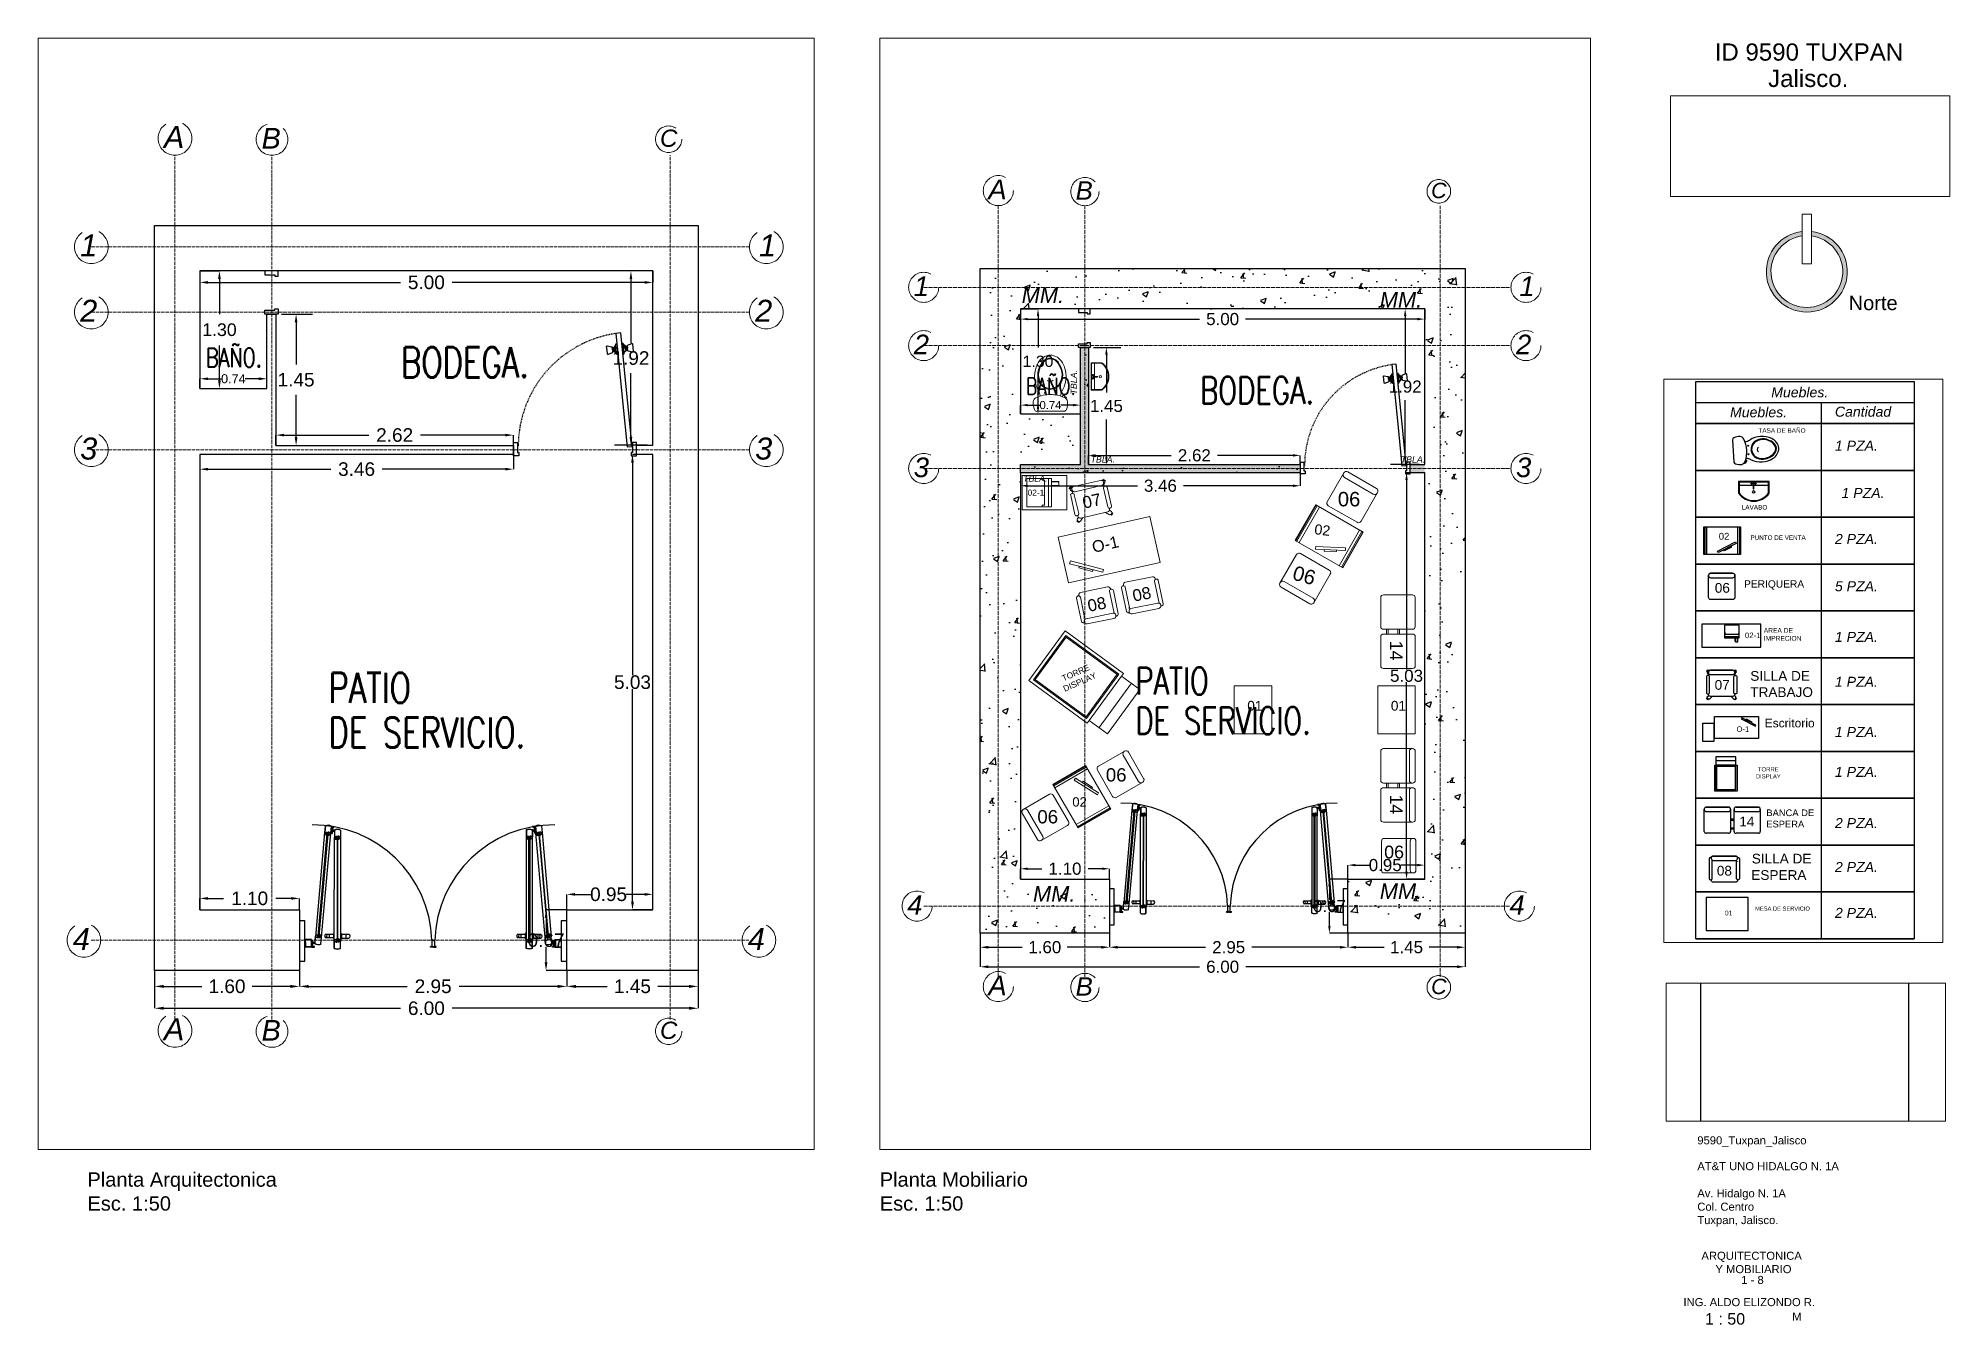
# Paper-space layout 'ARQ-01' of a CAD drawing. Header units: millimetres. Extents: x 82.4 to 165.6, y 72 to 128.1.
# The model-space entities are those that its viewports show. They can reach past a viewport. Long polylines and large blocks are cut down to what shows.
import ezdxf

# ---------------------------------------------------------------- set-up
doc = ezdxf.new("R2010")
doc.units = ezdxf.units.MM
for name, pattern in [('ACAD_ISO02W100', [15, 12, -3]), ('X-PP-NEW$0$HIDDEN', [0.375, 0.25, -0.125]), ('X-PP-NEW$0$X-PP-NEW$0$HIDDEN', [0.375, 0.25, -0.125])]:
    doc.linetypes.add(name, pattern=pattern)
for name, color, linetype, lineweight in [('COTAS', 161, 'ACAD_ISO02W100', 20), ('INFORMACION DE AREAS', 252, 'Continuous', 18), ('LUMINARIAS', 3, 'Continuous', 18), ('MUEBLES', 251, 'Continuous', 18), ('MURO TABLAROKA', 253, 'Continuous', 25), ('SOLAPA', 250, 'Continuous', 18)]:
    doc.layers.add(name, color=color, linetype=linetype, lineweight=lineweight)
for name, color, linetype in [('CUADRO IMFORMATIVO', 93, 'Continuous'), ('IMAGENES', 191, 'Continuous'), ('MEDIDAS.', 75, 'Continuous'), ('MUROS - ARQ.', 251, 'Continuous'), ('MUROS ACABADO.', 201, 'Continuous'), ('PUERTAS', 171, 'Continuous')]:
    doc.layers.add(name, color=color, linetype=linetype)
doc.styles.add('ROMANS', font='romans.shx', dxfattribs={"width": 0.75})
doc.styles.get("Standard").update_dxf_attribs({"font": 'arial.ttf'})
doc.dimstyles.get("Standard").update_dxf_attribs({"dimtxt": 0.15, "dimasz": 0.18, "dimexe": 0.18, "dimexo": 0.0625, "dimgap": 0.09, "dimtad": 0, "dimtih": 1, "dimtoh": 1, "dimzin": 0, "dimdsep": 46, "dimtxsty": 'Standard', "dimblk2": 'ARCHTICK', "dimcen": 0.09, "dimadec": 0, "dimazin": 0, "dimtfac": 1, "dimtofl": 0, "dimtmove": 0, "dimatfit": 3, "dimfxl": 1, "dimtolj": 1, "dimtzin": 0, "dimarcsym": 0})
picture_1 = doc.add_image_def('image28.png', size_in_pixel=(582, 476))

psp = doc.layouts.new('ARQ-01')

# ---------------------------------------------------------------- texts
at = {"layer": 'SOLAPA', "attachment_point": 1}
for s, width, heights, insert, char_height in [('\\pi2.9002;ID 9590 TUXPAN', 13.82729, [0], (152.511, 127.84), 0.75), ('\\pi5.2264;Jalisco.', 13.82729, [0], (152.511, 126.692), 0.75), ('Norte', 22.68618, [0], (161.245, 116.846), 0.625), ('9590_Tuxpan_Jalisco', 23.37132, [0], (154.653, 80.225), 0.35), ('AT&T UNO HIDALGO N. 1A', 23.37132, [0], (154.653, 79.1), 0.35), ('Planta Arquitectonica \\PEsc. 1:50', 22.68618, [0], (84.533, 78.654), 0.625), ('Planta Mobiliario\\PEsc. 1:50', 22.68618, [0], (119.044, 78.654), 0.625), ('Av. Hidalgo N. 1A\\PCol. Centro\\PTuxpan, Jalisco.', 23.37132, [4.461], (154.653, 77.917), 0.35), ('\\pi0.96775;ARQUITECTONICA\\P\\pi1.4406; Y MOBILIARIO', 6.30978, [1.862], (153.865, 75.197), 0.35), ('\\pi2.7031;1 - 8', 6.30978, [1.46], (153.865, 74.143), 0.35), ('ING. ALDO ELIZONDO R.', 12.25027, [0], (154.05, 73.176), 0.35), ('\\pi0.93798;1 : 50', 3.51409, [1.255], (154.05, 72.521), 0.5), ('M', 2.80981, [1.297], (158.788, 72.543), 0.35)]:
    psp.add_mtext_dynamic_manual_height_columns(s, width=width, gutter_width=12.5, heights=heights, dxfattribs=dict(at, insert=insert, char_height=char_height))

msp = doc.modelspace()

# ---------------------------------------------------------------- texts
at = {"layer": 'COTAS', "color": 31, "attachment_point": 1}
for s, width, insert, char_height in [('{\\fArial|b0|i1|c0|p34;A}', 0.03032, (10966.211, 3826.908), 0.24282), ('{\\fArial|b0|i1|c0|p34;B}', 0.03032, (10967.29, 3826.888), 0.22807), ('{\\fArial|b0|i1|c0|p34;C}', 0.03032, (10971.688, 3826.87), 0.18998), ('{\\fArial|b0|i1|c0|p34;1}', 0.03032, (10965.288, 3825.712), 0.24282), ('{\\fArial|b0|i1|c0|p34;1}', 0.24282, (10972.78, 3825.712), 0.24282), ('{\\fArial|b0|i1|c0|p34;2}', 0.03032, (10965.288, 3824.991), 0.24282), ('{\\fArial|b0|i1|c0|p34;2}', 0.03032, (10972.738, 3824.991), 0.24282), ('{\\fArial|b0|i1|c0|p34;3}', 0.03032, (10965.288, 3823.47), 0.24282), ('{\\fArial|b0|i1|c0|p34;3}', 0.03032, (10972.738, 3823.47), 0.24282), ('{\\fArial|b0|i1|c0|p34;4}', 0.03032, (10965.207, 3818.055), 0.24282), ('{\\fArial|b0|i1|c0|p34;4}', 0.03032, (10972.657, 3818.055), 0.24282), ('{\\fArial|b0|i1|c0|p34;A}', 0.03032, (10966.211, 3817.059), 0.24282), ('{\\fArial|b0|i1|c0|p34;B}', 0.03032, (10967.29, 3817.04), 0.22807), ('{\\fArial|b0|i1|c0|p34;C}', 0.03032, (10971.688, 3817.021), 0.18998)]:
    msp.add_mtext_dynamic_manual_height_columns(s, width=width, gutter_width=8.818, heights=[0], dxfattribs=dict(at, insert=insert, char_height=char_height))
at = {"layer": 'INFORMACION DE AREAS', "color": 230, "style": 'ROMANS', "width": 0.75}
for s, height, p in [('BAÑO.', 0.2062, (10966.676, 3824.249)), ('BODEGA.', 0.3328, (10968.829, 3824.134)), ('PATIO', 0.3328, (10968.029, 3820.54)), ('DE SERVICIO.', 0.3328, (10968.029, 3820.047))]:
    msp.add_text(s, height=height, dxfattribs=at).set_placement(p)
at = {"layer": 'MURO TABLAROKA', "color": 210, "insert": (10967.229, 3824.251), "char_height": 0.07767, "attachment_point": 1, "rotation": 90}
msp.add_mtext_dynamic_manual_height_columns('{\\fArial|b0|i1|c0|p34;TBLA.}', width=3.703, gutter_width=12.5, heights=[0], dxfattribs=at)
at = {"layer": 'MURO TABLAROKA', "color": 210, "char_height": 0.07767, "attachment_point": 1}
for insert in [(10967.476, 3823.486), (10971.313, 3823.486), (10966.64, 3823.248)]:
    msp.add_mtext_dynamic_manual_height_columns('{\\fArial|b0|i1|c0|p34;TBLA.}', width=3.703, gutter_width=12.5, heights=[0], dxfattribs=dict(at, insert=insert))
at = {"layer": 'MUROS ACABADO.', "color": 210, "char_height": 0.19333, "attachment_point": 1}
for insert in [(10966.623, 3825.576), (10971.053, 3825.519), (10971.053, 3818.2), (10966.763, 3818.167)]:
    msp.add_mtext_dynamic_manual_height_columns('{\\fArial|b0|i1|c0|p34;MM.}', width=3.703, gutter_width=12.5, heights=[0], dxfattribs=dict(at, insert=insert))

# ---------------------------------------------------------------- blocks, each defined once
blk = doc.blocks.new('X-PP-NEW$0$5844-25844-Batiente')
at = {"color": 0, "linetype": 'ByBlock'}
for p, q in [((-0.025, 0), (-0.025, 0.021)), ((-0.025, 0.021), (-0.022, 0.021)), ((-0.025, 0), (-0.024, 0)), ((-0.024, 0.02), (-0.024, 0.014)), ((-0.024, 0.02), (-0.023, 0.02)), ((-0.023, 0.014), (-0.024, 0.014)), ((-0.022, 0.013), (-0.024, 0.013)), ((-0.024, 0.013), (-0.024, 0.01)), ((-0.024, 0.01), (0.025, 0.01)), ((-0.024, 0.003), (-0.024, 0.009)), ((-0.024, 0.009), (0.024, 0.009)), ((-0.024, 0.003), (-0.02, 0.003)), ((-0.024, 0.002), (-0.021, 0.002)), ((-0.024, 0), (-0.024, 0.002)), ((-0.023, 0.02), (-0.023, 0.018)), ((-0.023, 0.018), (-0.022, 0.018)), ((-0.022, 0.016), (-0.023, 0.016)), ((-0.023, 0.016), (-0.023, 0.014)), ((-0.022, 0.021), (-0.022, 0.018)), ((-0.022, 0.016), (-0.022, 0.013)), ((-0.02, 0.002), (-0.02, 0.003)), ((0.024, 0.003), (0.02, 0.003)), ((0.02, 0.002), (0.02, 0.003)), ((0.024, 0.002), (0.021, 0.002)), ((0.024, 0.003), (0.024, 0.009)), ((0.024, 0), (0.024, 0.002)), ((0.024, 0), (0.025, 0)), ((0.025, 0), (0.025, 0.01))]:
    blk.add_line(p, q, dxfattribs=at)
for centre, start, end in [((-0.021, 0.002), 270, 0), ((0.021, 0.002), 180, 270)]:
    blk.add_arc(centre, 0.0005, start, end, dxfattribs=at)
blk = doc.blocks.new('X-PP-NEW$0$Felpa')
at = {"color": 0, "linetype": 'ByBlock', "ltscale": 10}
blk.add_lwpolyline([(0.002, 0.002), (0.002, 0.001), (0.001, 0.001), (0.001, 0.002), (0, 0.002), (0, -0.002), (0.001, -0.002), (0.001, -0.001), (0.002, -0.001), (0.002, -0.002, 0.483593)], format="xyb", close=True, dxfattribs=at)
blk = doc.blocks.new('X-PP-NEW$0$6370-Junquillo')
at = {"color": 0, "linetype": 'ByBlock', "ltscale": 10}
for p, q in [((-0.002, -0.013), (-0.004, -0.013)), ((-0.004, -0.013), (-0.004, -0.016)), ((0.01, -0.016), (-0.004, -0.016)), ((-0.002, -0.013), (-0.002, -0.015)), ((0.008, -0.015), (-0.002, -0.015)), ((0, -0.001), (0, -0.003)), ((0, -0.001), (0.014, -0.001)), ((0, -0.003), (0.001, -0.003)), ((0.001, -0.002), (0.001, -0.003)), ((0.001, -0.002), (0.013, -0.002)), ((0.008, -0.009), (0.008, -0.015)), ((0.013, -0.009), (0.008, -0.009)), ((0.01, -0.01), (0.01, -0.016)), ((0.013, -0.01), (0.01, -0.01)), ((0.013, -0.002), (0.013, -0.009)), ((0.013, -0.01), (0.013, -0.016)), ((0.013, -0.016), (0.014, -0.016)), ((0.014, -0.001), (0.014, -0.016))]:
    blk.add_line(p, q, dxfattribs=at)
blk = doc.blocks.new('X-PP-NEW$0$Vinil Cuña')
at = {"color": 0, "linetype": 'ByBlock', "ltscale": 10}
for p, q in [((-0.003, 0.003), (-0.003, 0.004)), ((-0.002, 0.003), (-0.003, 0.003)), ((0.004, 0), (0, 0)), ((0, -0.003), (0, 0)), ((-0.003, -0.004), (-0.003, -0.005)), ((-0.002, -0.005), (-0.003, -0.005)), ((-0.002, -0.007), (-0.002, -0.005)), ((-0.002, -0.007), (-0.002, -0.007)), ((0.001, -0.003), (0, -0.003)), ((0.001, -0.004), (0.001, -0.003))]:
    blk.add_line(p, q, dxfattribs=at)
for centre, radius, start, end in [((-0.002, -0.003), 0.00702, 32.4514, 94.8697), ((-0.007, 0), 0.00598, 315.8525, 35.1325), ((0.001, -0.007), 0.00332, 98.816, 172.8772)]:
    blk.add_arc(centre, radius, start, end, dxfattribs=at)
blk = doc.blocks.new('X-PP-NEW$0$Plomo-1')
at = {"color": 0, "linetype": 'ByBlock', "ltscale": 10}
blk.add_lwpolyline([(-0.006, 0.006), (0.006, 0.006), (0.006, 0), (-0.006, 0)], close=True, dxfattribs=at)
at = {"color": 0, "linetype": 'X-PP-NEW$0$HIDDEN', "ltscale": 10}
for points in [[(0.006, 0.006), (-0.006, 0)], [(-0.006, 0.006), (0.006, 0)]]:
    blk.add_lwpolyline(points, dxfattribs=at)
blk = doc.blocks.new('X-PP-NEW$0$Vinil Respaldo')
at = {"color": 0, "linetype": 'ByBlock', "ltscale": 10}
for p, q in [((-0.004, 0.001), (-0.004, 0)), ((0, 0), (-0.004, 0)), ((0, 0), (0, -0.003)), ((0.001, 0), (0.001, -0.001)), ((0.001, -0.001), (0.003, 0)), ((0.003, 0.002), (0.003, 0.004)), ((0.003, 0), (0.003, 0)), ((-0.005, -0.002), (-0.005, -0.003)), ((-0.005, -0.002), (-0.005, -0.004)), ((-0.005, -0.002), (-0.005, -0.003)), ((-0.005, -0.002), (-0.005, -0.002)), ((-0.004, -0.002), (-0.005, -0.002)), ((-0.005, -0.003), (-0.005, -0.003)), ((-0.005, -0.003), (-0.005, -0.003)), ((-0.005, -0.003), (-0.005, -0.004)), ((-0.005, -0.003), (-0.005, -0.004)), ((-0.005, -0.004), (-0.005, -0.004)), ((-0.004, -0.004), (-0.005, -0.004)), ((-0.004, -0.002), (-0.004, -0.003)), ((-0.004, -0.002), (-0.004, -0.003)), ((-0.004, -0.002), (-0.004, -0.003)), ((-0.004, -0.002), (-0.004, -0.002)), ((-0.004, -0.003), (-0.004, -0.003)), ((-0.004, -0.003), (-0.004, -0.003)), ((-0.004, -0.003), (0, -0.003)), ((-0.004, -0.003), (0, -0.003)), ((-0.004, -0.003), (-0.004, -0.004)), ((-0.004, -0.003), (-0.004, -0.004)), ((-0.004, -0.003), (-0.004, -0.004)), ((-0.004, -0.004), (-0.004, -0.004)), ((0, -0.003), (0, -0.007)), ((0.001, -0.007), (0, -0.007)), ((0.001, -0.001), (0.003, 0)), ((0.001, -0.003), (0.003, -0.001)), ((0.001, -0.001), (0.001, -0.003)), ((0.001, -0.003), (0.003, -0.002)), ((0.001, -0.003), (0.001, -0.004)), ((0.001, -0.005), (0.003, -0.003)), ((0.001, -0.004), (0.003, -0.003)), ((0.001, -0.007), (0.003, -0.005)), ((0.001, -0.006), (0.003, -0.005)), ((0.001, -0.005), (0.001, -0.006)), ((0.003, -0.002), (0.003, -0.001)), ((0.003, -0.003), (0.003, -0.003)), ((0.003, -0.005), (0.003, -0.005))]:
    blk.add_line(p, q, dxfattribs=at)
for centre, radius, start, end in [((-0.005, 0.015), 0.0137, 273.2604, 303.0933), ((-0.001, 0.003), 0.00347, 300.7277, 342.7559)]:
    blk.add_arc(centre, radius, start, end, dxfattribs=at)
blk = doc.blocks.new('X-PP-NEW$0$9204-29204-Cerco Chapa')
at = {"color": 0, "linetype": 'ByBlock', "ltscale": 10}
for p, q in [((-0.054, 0.022), (-0.055, 0.022)), ((-0.055, 0.022), (-0.055, 0.022)), ((-0.005, 0.022), (-0.055, 0.022)), ((-0.054, 0.022), (-0.054, 0.007)), ((-0.054, 0.007), (-0.053, 0.007)), ((-0.054, -0.004), (-0.054, 0.004)), ((-0.054, 0.004), (-0.051, 0.004)), ((-0.053, 0.021), (-0.053, 0.011)), ((-0.006, 0.021), (-0.053, 0.021)), ((-0.053, 0.011), (-0.049, 0.011)), ((-0.053, 0.01), (-0.051, 0.01)), ((-0.053, 0.01), (-0.053, 0.007)), ((-0.053, -0.003), (-0.053, 0.003)), ((-0.053, 0.003), (-0.049, 0.003)), ((-0.051, 0.01), (-0.051, 0.004)), ((-0.049, 0.011), (-0.049, 0.003)), ((-0.055, -0.022), (-0.055, -0.022)), ((-0.054, -0.022), (-0.055, -0.022)), ((-0.005, -0.022), (-0.055, -0.022)), ((-0.054, -0.004), (-0.051, -0.004)), ((-0.054, -0.022), (-0.054, -0.007)), ((-0.054, -0.007), (-0.053, -0.007)), ((-0.053, -0.003), (-0.049, -0.003)), ((-0.053, -0.01), (-0.053, -0.007)), ((-0.053, -0.01), (-0.051, -0.01)), ((-0.053, -0.021), (-0.053, -0.012)), ((-0.053, -0.012), (-0.049, -0.012)), ((-0.006, -0.021), (-0.053, -0.021)), ((-0.051, -0.01), (-0.051, -0.004)), ((-0.049, -0.012), (-0.049, -0.003))]:
    blk.add_line(p, q, dxfattribs=at)
for radius, start, end in [(0.0527, 336.6352, 23.3648), (0.054, 335.7253, 24.2747)]:
    blk.add_arc((-0.054, 0), radius, start, end, dxfattribs=at)
blk = doc.blocks.new('PUERTA 7')
at = {"layer": 'PUERTAS'}
h = blk.add_hatch(dxfattribs=at)
h.set_pattern_fill('CROSS', color=142, scale=0.0003)
h.paths.add_polyline_path([(10968.023, 3819.096), (10967.924, 3817.965), (10967.915, 3817.966), (10968.014, 3819.096)])
h = blk.add_hatch(dxfattribs=at)
h.set_pattern_fill('CROSS', color=142, scale=0.0003)
h.paths.add_polyline_path([(10968.123, 3817.916), (10968.132, 3817.916), (10968.133, 3819.051), (10968.124, 3819.051)])
h = blk.add_hatch(dxfattribs=at)
h.set_pattern_fill('CROSS', color=142, scale=0.0003)
h.paths.add_polyline_path([(10968.123, 3817.916), (10968.132, 3817.916), (10968.133, 3819.051), (10968.124, 3819.051)])
h = blk.add_hatch(dxfattribs=at)
h.set_pattern_fill('CROSS', color=142, scale=0.0003)
h.paths.add_polyline_path([(10970.251, 3817.917), (10970.241, 3817.917), (10970.24, 3819.052), (10970.25, 3819.052)])
h.paths.add_polyline_path([(10970.35, 3819.096), (10970.449, 3817.965), (10970.458, 3817.966), (10970.359, 3819.096)])
at = {"layer": 'PUERTAS', "color": 0, "linetype": 'ByBlock', "ltscale": 10}
for p, q in [((10967.992, 3819.185, 310.811), (10967.985, 3819.108, 310.811)), ((10967.994, 3819.183, 310.811), (10967.988, 3819.111, 310.811)), ((10968.058, 3819.178, 310.811), (10968.052, 3819.105, 310.811)), ((10968.06, 3819.179, 310.811), (10968.054, 3819.102, 310.811)), ((10970.313, 3819.179, 310.811), (10970.319, 3819.102, 310.811)), ((10970.315, 3819.178, 310.811), (10970.321, 3819.105, 310.811)), ((10970.379, 3819.183, 310.811), (10970.386, 3819.111, 310.811)), ((10970.381, 3819.185, 310.811), (10970.388, 3819.108, 310.811)), ((10967.985, 3819.108, 310.811), (10967.986, 3819.108, 310.811)), ((10967.987, 3819.108, 310.811), (10967.985, 3819.086, 310.811)), ((10967.985, 3819.086, 310.811), (10968.008, 3819.084, 310.811)), ((10967.986, 3819.109, 310.811), (10967.986, 3819.108, 310.811)), ((10967.986, 3819.109, 310.811), (10968.008, 3819.107, 310.811)), ((10967.987, 3819.108, 310.811), (10967.991, 3819.108, 310.811)), ((10967.988, 3819.106, 310.811), (10967.987, 3819.088, 310.811)), ((10967.987, 3819.088, 310.811), (10967.997, 3819.087, 310.811)), ((10967.988, 3819.111, 310.811), (10968.002, 3819.11, 310.811)), ((10967.988, 3819.106, 310.811), (10967.99, 3819.106, 310.811)), ((10967.991, 3819.108, 310.811), (10967.99, 3819.106, 310.811)), ((10967.997, 3819.087, 310.811), (10967.998, 3819.094, 310.811)), ((10967.998, 3819.094, 310.811), (10968.007, 3819.093, 310.811)), ((10967.999, 3819.092, 310.811), (10968.009, 3819.091, 310.811)), ((10967.999, 3819.087, 310.811), (10967.999, 3819.092, 310.811)), ((10967.999, 3819.087, 310.811), (10968.009, 3819.086, 310.811)), ((10968.001, 3819.087, 310.811), (10968.001, 3819.091, 310.811)), ((10968.001, 3819.091, 310.811), (10968.001, 3819.091, 310.811)), ((10968.001, 3819.089, 310.811), (10968.001, 3819.091, 310.811)), ((10968.001, 3819.087, 310.811), (10968.001, 3819.089, 310.811)), ((10968.001, 3819.087, 310.811), (10968.002, 3819.089, 310.811)), ((10968.001, 3819.089, 310.811), (10968.002, 3819.089, 310.811)), ((10968.001, 3819.089, 310.811), (10968.002, 3819.089, 310.811)), ((10968.001, 3819.087, 310.811), (10968.001, 3819.087, 310.811)), ((10968.002, 3819.087, 310.811), (10968.001, 3819.087, 310.811)), ((10968.002, 3819.115, 310.811), (10968.016, 3819.113, 310.811)), ((10968.002, 3819.11, 310.811), (10968.002, 3819.115, 310.811)), ((10968.002, 3819.091, 310.811), (10968.002, 3819.091, 310.811)), ((10968.002, 3819.089, 310.811), (10968.003, 3819.091, 310.811)), ((10968.002, 3819.089, 310.811), (10968.002, 3819.091, 310.811)), ((10968.002, 3819.089, 310.811), (10968.002, 3819.091, 310.811)), ((10968.002, 3819.087, 310.811), (10968.002, 3819.089, 310.811)), ((10968.002, 3819.089, 310.811), (10968.002, 3819.089, 310.811)), ((10968.002, 3819.089, 310.811), (10968.002, 3819.088, 310.811)), ((10968.002, 3819.087, 310.811), (10968.002, 3819.088, 310.811)), ((10968.003, 3819.087, 310.811), (10968.002, 3819.087, 310.811)), ((10968.009, 3819.083, 310.811), (10968.002, 3819.084, 310.811)), ((10968.002, 3819.082, 310.811), (10968.002, 3819.084, 310.811)), ((10968.003, 3819.091, 310.811), (10968.003, 3819.091, 310.811)), ((10968.003, 3819.089, 310.811), (10968.003, 3819.091, 310.811)), ((10968.003, 3819.089, 310.811), (10968.009, 3819.089, 310.811)), ((10968.003, 3819.087, 310.811), (10968.003, 3819.088, 310.811)), ((10968.003, 3819.088, 310.811), (10968.009, 3819.088, 310.811)), ((10968.004, 3819.112, 310.811), (10968.014, 3819.112, 310.811)), ((10968.004, 3819.109, 310.811), (10968.004, 3819.112, 310.811)), ((10968.004, 3819.109, 310.811), (10968.008, 3819.109, 310.811)), ((10968.006, 3819.11, 310.811), (10968.007, 3819.112, 310.811)), ((10968.006, 3819.11, 310.811), (10968.009, 3819.109, 310.811)), ((10968.007, 3819.112, 310.811), (10968.011, 3819.111, 310.811)), ((10968.007, 3819.093, 310.811), (10968.009, 3819.109, 310.811)), ((10968.008, 3819.107, 310.811), (10968.008, 3819.109, 310.811)), ((10968.009, 3819.086, 310.811), (10968.008, 3819.084, 310.811)), ((10968.009, 3819.091, 310.811), (10968.011, 3819.111, 310.811)), ((10968.009, 3819.089, 310.811), (10968.01, 3819.094, 310.811)), ((10968.009, 3819.083, 310.811), (10968.009, 3819.088, 310.811)), ((10968.011, 3819.094, 310.811), (10968.01, 3819.094, 310.811)), ((10968.01, 3819.088, 310.811), (10968.011, 3819.09, 310.811)), ((10968.01, 3819.088, 310.811), (10968.013, 3819.085, 310.811)), ((10968.01, 3819.088, 310.811), (10968.013, 3819.086, 310.811)), ((10968.01, 3819.086, 310.811), (10968.01, 3819.088, 310.811)), ((10968.01, 3819.086, 310.811), (10968.012, 3819.084, 310.811)), ((10968.01, 3819.083, 310.811), (10968.01, 3819.085, 310.811)), ((10968.01, 3819.085, 310.811), (10968.012, 3819.083, 310.811)), ((10968.011, 3819.094, 310.811), (10968.013, 3819.092, 310.811)), ((10968.011, 3819.094, 310.811), (10968.013, 3819.091, 310.811)), ((10968.011, 3819.091, 310.811), (10968.011, 3819.094, 310.811)), ((10968.011, 3819.091, 310.811), (10968.013, 3819.089, 310.811)), ((10968.011, 3819.09, 310.811), (10968.013, 3819.088, 310.811)), ((10968.012, 3819.084, 310.811), (10968.012, 3819.083, 310.811)), ((10968.012, 3819.08, 310.811), (10968.012, 3819.078, 310.811)), ((10968.013, 3819.107, 310.811), (10968.014, 3819.112, 310.811)), ((10968.013, 3819.107, 310.811), (10968.026, 3819.105, 310.811)), ((10968.013, 3819.092, 310.811), (10968.013, 3819.091, 310.811)), ((10968.013, 3819.089, 310.811), (10968.013, 3819.088, 310.811)), ((10968.013, 3819.086, 310.811), (10968.013, 3819.085, 310.811)), ((10968.015, 3819.108, 310.811), (10968.016, 3819.113, 310.811)), ((10968.015, 3819.108, 310.811), (10968.024, 3819.108, 310.811)), ((10968.022, 3819.077, 310.811), (10968.022, 3819.077, 310.811)), ((10968.023, 3819.077, 310.811), (10968.022, 3819.077, 310.811)), ((10968.024, 3819.09, 310.811), (10968.023, 3819.09, 310.811)), ((10968.023, 3819.089, 310.811), (10968.023, 3819.09, 310.811)), ((10968.024, 3819.108, 310.811), (10968.025, 3819.113, 310.811)), ((10968.024, 3819.093, 310.811), (10968.024, 3819.09, 310.811)), ((10968.024, 3819.093, 310.811), (10968.024, 3819.093, 310.811)), ((10968.038, 3819.112, 310.811), (10968.025, 3819.113, 310.811)), ((10968.036, 3819.11, 310.811), (10968.026, 3819.111, 310.811)), ((10968.026, 3819.105, 310.811), (10968.026, 3819.111, 310.811)), ((10968.027, 3819.087, 310.811), (10968.026, 3819.082, 310.811)), ((10968.033, 3819.081, 310.811), (10968.026, 3819.082, 310.811)), ((10968.027, 3819.09, 310.811), (10968.029, 3819.11, 310.811)), ((10968.037, 3819.089, 310.811), (10968.027, 3819.09, 310.811)), ((10968.028, 3819.086, 310.811), (10968.027, 3819.087, 310.811)), ((10968.037, 3819.083, 310.811), (10968.027, 3819.084, 310.811)), ((10968.027, 3819.084, 310.811), (10968.027, 3819.082, 310.811)), ((10968.05, 3819.08, 310.811), (10968.027, 3819.082, 310.811)), ((10968.028, 3819.088, 310.811), (10968.028, 3819.086, 310.811)), ((10968.033, 3819.11, 310.811), (10968.029, 3819.11, 310.811)), ((10968.029, 3819.091, 310.811), (10968.031, 3819.107, 310.811)), ((10968.039, 3819.091, 310.811), (10968.029, 3819.091, 310.811)), ((10968.033, 3819.107, 310.811), (10968.031, 3819.107, 310.811)), ((10968.035, 3819.107, 310.811), (10968.031, 3819.107, 310.811)), ((10968.031, 3819.105, 310.811), (10968.031, 3819.107, 310.811)), ((10968.053, 3819.103, 310.811), (10968.031, 3819.105, 310.811)), ((10968.033, 3819.107, 310.811), (10968.033, 3819.11, 310.811)), ((10968.035, 3819.107, 310.811), (10968.036, 3819.11, 310.811)), ((10968.037, 3819.106, 310.811), (10968.038, 3819.112, 310.811)), ((10968.052, 3819.105, 310.811), (10968.037, 3819.106, 310.811)), ((10968.037, 3819.083, 310.811), (10968.037, 3819.089, 310.811)), ((10968.039, 3819.083, 310.811), (10968.039, 3819.091, 310.811)), ((10968.049, 3819.082, 310.811), (10968.039, 3819.083, 310.811)), ((10968.048, 3819.103, 310.811), (10968.048, 3819.101, 310.811)), ((10968.052, 3819.103, 310.811), (10968.048, 3819.103, 310.811)), ((10968.05, 3819.101, 310.811), (10968.048, 3819.101, 310.811)), ((10968.05, 3819.101, 310.811), (10968.049, 3819.082, 310.811)), ((10968.052, 3819.103, 310.811), (10968.05, 3819.08, 310.811)), ((10968.053, 3819.103, 310.811), (10968.053, 3819.102, 310.811)), ((10968.054, 3819.102, 310.811), (10968.053, 3819.102, 310.811)), ((10968.094, 3819.137, 310.811), (10968.094, 3819.06, 310.811)), ((10968.094, 3819.06, 310.811), (10968.095, 3819.06, 310.811)), ((10968.095, 3819.061, 310.811), (10968.117, 3819.061, 310.811)), ((10968.095, 3819.061, 310.811), (10968.095, 3819.06, 310.811)), ((10968.095, 3819.061, 310.811), (10968.099, 3819.061, 310.811)), ((10968.095, 3819.061, 310.811), (10968.095, 3819.038, 310.811)), ((10968.095, 3819.038, 310.811), (10968.119, 3819.038, 310.811)), ((10968.096, 3819.136, 310.811), (10968.096, 3819.063, 310.811)), ((10968.096, 3819.063, 310.811), (10968.111, 3819.063, 310.811)), ((10968.097, 3819.059, 310.811), (10968.099, 3819.059, 310.811)), ((10968.097, 3819.059, 310.811), (10968.097, 3819.04, 310.811)), ((10968.097, 3819.04, 310.811), (10968.107, 3819.04, 310.811)), ((10968.099, 3819.061, 310.811), (10968.099, 3819.059, 310.811)), ((10968.107, 3819.048, 310.811), (10968.117, 3819.048, 310.811)), ((10968.107, 3819.04, 310.811), (10968.107, 3819.048, 310.811)), ((10968.109, 3819.046, 310.811), (10968.119, 3819.046, 310.811)), ((10968.109, 3819.04, 310.811), (10968.109, 3819.046, 310.811)), ((10968.109, 3819.04, 310.811), (10968.119, 3819.04, 310.811)), ((10968.111, 3819.068, 310.811), (10968.124, 3819.068, 310.811)), ((10968.111, 3819.063, 310.811), (10968.111, 3819.068, 310.811)), ((10968.111, 3819.041, 310.811), (10968.111, 3819.045, 310.811)), ((10968.112, 3819.045, 310.811), (10968.111, 3819.045, 310.811)), ((10968.112, 3819.041, 310.811), (10968.111, 3819.041, 310.811)), ((10968.112, 3819.045, 310.811), (10968.112, 3819.045, 310.811)), ((10968.112, 3819.043, 310.811), (10968.112, 3819.045, 310.811)), ((10968.112, 3819.043, 310.811), (10968.112, 3819.045, 310.811)), ((10968.112, 3819.043, 310.811), (10968.112, 3819.045, 310.811)), ((10968.112, 3819.043, 310.811), (10968.112, 3819.043, 310.811)), ((10968.112, 3819.043, 310.811), (10968.113, 3819.043, 310.811)), ((10968.112, 3819.041, 310.811), (10968.112, 3819.042, 310.811)), ((10968.112, 3819.041, 310.811), (10968.112, 3819.042, 310.811)), ((10968.112, 3819.041, 310.811), (10968.112, 3819.042, 310.811)), ((10968.112, 3819.042, 310.811), (10968.112, 3819.042, 310.811)), ((10968.112, 3819.042, 310.811), (10968.113, 3819.042, 310.811)), ((10968.112, 3819.041, 310.811), (10968.112, 3819.041, 310.811)), ((10968.113, 3819.063, 310.811), (10968.113, 3819.066, 310.811)), ((10968.113, 3819.066, 310.811), (10968.122, 3819.066, 310.811)), ((10968.113, 3819.063, 310.811), (10968.117, 3819.063, 310.811)), ((10968.113, 3819.045, 310.811), (10968.113, 3819.045, 310.811)), ((10968.113, 3819.043, 310.811), (10968.113, 3819.045, 310.811)), ((10968.113, 3819.043, 310.811), (10968.113, 3819.045, 310.811)), ((10968.113, 3819.043, 310.811), (10968.119, 3819.043, 310.811)), ((10968.113, 3819.041, 310.811), (10968.113, 3819.042, 310.811)), ((10968.113, 3819.041, 310.811), (10968.113, 3819.042, 310.811)), ((10968.113, 3819.042, 310.811), (10968.119, 3819.042, 310.811)), ((10968.113, 3819.041, 310.811), (10968.113, 3819.041, 310.811)), ((10968.119, 3819.038, 310.811), (10968.113, 3819.038, 310.811)), ((10968.113, 3819.036, 310.811), (10968.113, 3819.038, 310.811)), ((10968.115, 3819.064, 310.811), (10968.115, 3819.066, 310.811)), ((10968.115, 3819.066, 310.811), (10968.119, 3819.066, 310.811)), ((10968.115, 3819.064, 310.811), (10968.117, 3819.064, 310.811)), ((10968.117, 3819.048, 310.811), (10968.117, 3819.064, 310.811)), ((10968.117, 3819.061, 310.811), (10968.117, 3819.063, 310.811)), ((10968.119, 3819.046, 310.811), (10968.119, 3819.066, 310.811)), ((10968.119, 3819.043, 310.811), (10968.119, 3819.049, 310.811)), ((10968.121, 3819.049, 310.811), (10968.119, 3819.049, 310.811)), ((10968.119, 3819.038, 310.811), (10968.119, 3819.042, 310.811)), ((10968.119, 3819.04, 310.811), (10968.119, 3819.038, 310.811)), ((10968.121, 3819.049, 310.811), (10968.123, 3819.047, 310.811)), ((10968.121, 3819.048, 310.811), (10968.123, 3819.046, 310.811)), ((10968.121, 3819.046, 310.811), (10968.121, 3819.048, 310.811)), ((10968.121, 3819.046, 310.811), (10968.123, 3819.043, 310.811)), ((10968.121, 3819.043, 310.811), (10968.121, 3819.045, 310.811)), ((10968.121, 3819.045, 310.811), (10968.123, 3819.043, 310.811)), ((10968.121, 3819.043, 310.811), (10968.123, 3819.041, 310.811)), ((10968.121, 3819.042, 310.811), (10968.123, 3819.04, 310.811)), ((10968.121, 3819.041, 310.811), (10968.121, 3819.042, 310.811)), ((10968.121, 3819.041, 310.811), (10968.123, 3819.038, 310.811)), ((10968.121, 3819.038, 310.811), (10968.121, 3819.04, 310.811)), ((10968.121, 3819.04, 310.811), (10968.123, 3819.038, 310.811)), ((10968.122, 3819.061, 310.811), (10968.122, 3819.066, 310.811)), ((10968.123, 3819.047, 310.811), (10968.123, 3819.046, 310.811)), ((10968.123, 3819.043, 310.811), (10968.123, 3819.043, 310.811)), ((10968.123, 3819.041, 310.811), (10968.123, 3819.04, 310.811)), ((10968.123, 3819.038, 310.811), (10968.123, 3819.038, 310.811)), ((10968.123, 3819.035, 310.811), (10968.123, 3819.033, 310.811)), ((10968.124, 3819.063, 310.811), (10968.124, 3819.068, 310.811)), ((10968.133, 3819.063, 310.811), (10968.124, 3819.063, 310.811)), ((10968.146, 3819.068, 310.811), (10968.133, 3819.068, 310.811)), ((10968.133, 3819.063, 310.811), (10968.133, 3819.068, 310.811)), ((10968.161, 3819.136, 310.811), (10968.161, 3819.063, 310.811)), ((10968.162, 3819.061, 310.811), (10968.162, 3819.06, 310.811)), ((10968.163, 3819.06, 310.811), (10968.162, 3819.06, 310.811)), ((10968.163, 3819.137, 310.811), (10968.163, 3819.06, 310.811)), ((10970.211, 3819.138, 310.811), (10970.211, 3819.061, 310.811)), ((10970.211, 3819.061, 310.811), (10970.212, 3819.061, 310.811)), ((10970.212, 3819.062, 310.811), (10970.212, 3819.061, 310.811)), ((10970.212, 3819.062, 310.811), (10970.234, 3819.062, 310.811)), ((10970.213, 3819.137, 310.811), (10970.213, 3819.064, 310.811)), ((10970.213, 3819.064, 310.811), (10970.227, 3819.064, 310.811)), ((10970.227, 3819.069, 310.811), (10970.241, 3819.069, 310.811)), ((10970.227, 3819.064, 310.811), (10970.227, 3819.069, 310.811)), ((10970.229, 3819.067, 310.811), (10970.239, 3819.067, 310.811)), ((10970.229, 3819.064, 310.811), (10970.229, 3819.067, 310.811)), ((10970.229, 3819.064, 310.811), (10970.234, 3819.064, 310.811)), ((10970.234, 3819.062, 310.811), (10970.234, 3819.064, 310.811)), ((10970.239, 3819.062, 310.811), (10970.239, 3819.067, 310.811)), ((10970.239, 3819.062, 310.811), (10970.252, 3819.062, 310.811)), ((10970.241, 3819.064, 310.811), (10970.241, 3819.069, 310.811)), ((10970.241, 3819.064, 310.811), (10970.25, 3819.064, 310.811)), ((10970.25, 3819.064, 310.811), (10970.25, 3819.069, 310.811)), ((10970.263, 3819.069, 310.811), (10970.25, 3819.069, 310.811)), ((10970.253, 3819.049, 310.811), (10970.25, 3819.047, 310.811)), ((10970.253, 3819.049, 310.811), (10970.25, 3819.046, 310.811)), ((10970.25, 3819.047, 310.811), (10970.25, 3819.046, 310.811)), ((10970.253, 3819.046, 310.811), (10970.25, 3819.044, 310.811)), ((10970.253, 3819.045, 310.811), (10970.25, 3819.043, 310.811)), ((10970.25, 3819.044, 310.811), (10970.25, 3819.043, 310.811)), ((10970.253, 3819.043, 310.811), (10970.25, 3819.041, 310.811)), ((10970.253, 3819.043, 310.811), (10970.25, 3819.041, 310.811)), ((10970.25, 3819.041, 310.811), (10970.25, 3819.041, 310.811)), ((10970.253, 3819.041, 310.811), (10970.25, 3819.039, 310.811)), ((10970.253, 3819.04, 310.811), (10970.25, 3819.038, 310.811)), ((10970.25, 3819.039, 310.811), (10970.25, 3819.038, 310.811)), ((10970.25, 3819.035, 310.811), (10970.25, 3819.033, 310.811)), ((10970.261, 3819.067, 310.811), (10970.252, 3819.067, 310.811)), ((10970.252, 3819.062, 310.811), (10970.252, 3819.067, 310.811)), ((10970.253, 3819.049, 310.811), (10970.254, 3819.049, 310.811)), ((10970.253, 3819.046, 310.811), (10970.253, 3819.049, 310.811)), ((10970.253, 3819.043, 310.811), (10970.253, 3819.045, 310.811)), ((10970.253, 3819.041, 310.811), (10970.253, 3819.043, 310.811)), ((10970.253, 3819.038, 310.811), (10970.253, 3819.04, 310.811)), ((10970.259, 3819.066, 310.811), (10970.254, 3819.066, 310.811)), ((10970.254, 3819.046, 310.811), (10970.254, 3819.066, 310.811)), ((10970.254, 3819.044, 310.811), (10970.254, 3819.049, 310.811)), ((10970.264, 3819.046, 310.811), (10970.254, 3819.046, 310.811)), ((10970.26, 3819.044, 310.811), (10970.254, 3819.044, 310.811)), ((10970.26, 3819.043, 310.811), (10970.254, 3819.043, 310.811)), ((10970.254, 3819.038, 310.811), (10970.254, 3819.043, 310.811)), ((10970.264, 3819.041, 310.811), (10970.254, 3819.041, 310.811)), ((10970.254, 3819.041, 310.811), (10970.254, 3819.039, 310.811)), ((10970.278, 3819.039, 310.811), (10970.254, 3819.039, 310.811)), ((10970.254, 3819.038, 310.811), (10970.261, 3819.038, 310.811)), ((10970.259, 3819.064, 310.811), (10970.256, 3819.064, 310.811)), ((10970.256, 3819.048, 310.811), (10970.256, 3819.064, 310.811)), ((10970.266, 3819.048, 310.811), (10970.256, 3819.048, 310.811)), ((10970.261, 3819.064, 310.811), (10970.257, 3819.064, 310.811)), ((10970.257, 3819.062, 310.811), (10970.257, 3819.064, 310.811)), ((10970.278, 3819.062, 310.811), (10970.257, 3819.062, 310.811)), ((10970.259, 3819.064, 310.811), (10970.259, 3819.066, 310.811)), ((10970.26, 3819.045, 310.811), (10970.261, 3819.045, 310.811)), ((10970.26, 3819.044, 310.811), (10970.26, 3819.045, 310.811)), ((10970.26, 3819.041, 310.811), (10970.26, 3819.043, 310.811)), ((10970.26, 3819.041, 310.811), (10970.261, 3819.041, 310.811)), ((10970.261, 3819.064, 310.811), (10970.261, 3819.067, 310.811)), ((10970.261, 3819.045, 310.811), (10970.261, 3819.045, 310.811)), ((10970.261, 3819.044, 310.811), (10970.261, 3819.045, 310.811)), ((10970.261, 3819.044, 310.811), (10970.261, 3819.045, 310.811)), ((10970.261, 3819.044, 310.811), (10970.261, 3819.045, 310.811)), ((10970.262, 3819.044, 310.811), (10970.261, 3819.044, 310.811)), ((10970.261, 3819.044, 310.811), (10970.261, 3819.044, 310.811)), ((10970.261, 3819.041, 310.811), (10970.261, 3819.043, 310.811)), ((10970.261, 3819.041, 310.811), (10970.261, 3819.043, 310.811)), ((10970.261, 3819.041, 310.811), (10970.261, 3819.043, 310.811)), ((10970.262, 3819.043, 310.811), (10970.261, 3819.043, 310.811)), ((10970.261, 3819.043, 310.811), (10970.261, 3819.043, 310.811)), ((10970.261, 3819.041, 310.811), (10970.261, 3819.041, 310.811)), ((10970.261, 3819.037, 310.811), (10970.261, 3819.038, 310.811)), ((10970.262, 3819.041, 310.811), (10970.262, 3819.045, 310.811)), ((10970.262, 3819.045, 310.811), (10970.262, 3819.045, 310.811)), ((10970.262, 3819.044, 310.811), (10970.262, 3819.045, 310.811)), ((10970.262, 3819.041, 310.811), (10970.262, 3819.043, 310.811)), ((10970.262, 3819.041, 310.811), (10970.262, 3819.041, 310.811)), ((10970.263, 3819.064, 310.811), (10970.263, 3819.069, 310.811)), ((10970.277, 3819.064, 310.811), (10970.263, 3819.064, 310.811)), ((10970.264, 3819.041, 310.811), (10970.264, 3819.046, 310.811)), ((10970.266, 3819.041, 310.811), (10970.266, 3819.048, 310.811)), ((10970.276, 3819.041, 310.811), (10970.266, 3819.041, 310.811)), ((10970.274, 3819.061, 310.811), (10970.274, 3819.059, 310.811)), ((10970.278, 3819.061, 310.811), (10970.274, 3819.061, 310.811)), ((10970.276, 3819.059, 310.811), (10970.274, 3819.059, 310.811)), ((10970.276, 3819.059, 310.811), (10970.276, 3819.041, 310.811)), ((10970.277, 3819.137, 310.811), (10970.277, 3819.064, 310.811)), ((10970.278, 3819.062, 310.811), (10970.278, 3819.061, 310.811)), ((10970.279, 3819.061, 310.811), (10970.278, 3819.061, 310.811)), ((10970.278, 3819.061, 310.811), (10970.278, 3819.039, 310.811)), ((10970.279, 3819.138, 310.811), (10970.279, 3819.061, 310.811)), ((10970.319, 3819.102, 310.811), (10970.32, 3819.102, 310.811)), ((10970.32, 3819.103, 310.811), (10970.342, 3819.105, 310.811)), ((10970.32, 3819.103, 310.811), (10970.32, 3819.102, 310.811)), ((10970.321, 3819.105, 310.811), (10970.336, 3819.106, 310.811)), ((10970.321, 3819.103, 310.811), (10970.325, 3819.103, 310.811)), ((10970.321, 3819.103, 310.811), (10970.323, 3819.08, 310.811)), ((10970.323, 3819.101, 310.811), (10970.325, 3819.101, 310.811)), ((10970.323, 3819.101, 310.811), (10970.325, 3819.082, 310.811)), ((10970.323, 3819.08, 310.811), (10970.346, 3819.082, 310.811)), ((10970.325, 3819.103, 310.811), (10970.325, 3819.101, 310.811)), ((10970.325, 3819.082, 310.811), (10970.335, 3819.083, 310.811)), ((10970.334, 3819.091, 310.811), (10970.344, 3819.091, 310.811)), ((10970.335, 3819.083, 310.811), (10970.334, 3819.091, 310.811)), ((10970.335, 3819.112, 310.811), (10970.349, 3819.113, 310.811)), ((10970.336, 3819.106, 310.811), (10970.335, 3819.112, 310.811)), ((10970.336, 3819.089, 310.811), (10970.346, 3819.09, 310.811)), ((10970.337, 3819.083, 310.811), (10970.336, 3819.089, 310.811)), ((10970.337, 3819.11, 310.811), (10970.347, 3819.111, 310.811)), ((10970.338, 3819.107, 310.811), (10970.337, 3819.11, 310.811)), ((10970.337, 3819.083, 310.811), (10970.346, 3819.084, 310.811)), ((10970.338, 3819.107, 310.811), (10970.342, 3819.107, 310.811)), ((10970.34, 3819.107, 310.811), (10970.34, 3819.11, 310.811)), ((10970.34, 3819.11, 310.811), (10970.344, 3819.11, 310.811)), ((10970.34, 3819.107, 310.811), (10970.342, 3819.107, 310.811)), ((10970.341, 3819.081, 310.811), (10970.347, 3819.082, 310.811)), ((10970.342, 3819.105, 310.811), (10970.342, 3819.107, 310.811)), ((10970.344, 3819.091, 310.811), (10970.342, 3819.107, 310.811)), ((10970.346, 3819.09, 310.811), (10970.344, 3819.11, 310.811)), ((10970.345, 3819.088, 310.811), (10970.345, 3819.086, 310.811)), ((10970.345, 3819.086, 310.811), (10970.347, 3819.087, 310.811)), ((10970.346, 3819.084, 310.811), (10970.346, 3819.082, 310.811)), ((10970.347, 3819.105, 310.811), (10970.347, 3819.111, 310.811)), ((10970.36, 3819.107, 310.811), (10970.347, 3819.105, 310.811)), ((10970.347, 3819.087, 310.811), (10970.347, 3819.082, 310.811)), ((10970.349, 3819.108, 310.811), (10970.349, 3819.113, 310.811)), ((10970.358, 3819.108, 310.811), (10970.349, 3819.108, 310.811)), ((10970.349, 3819.093, 310.811), (10970.349, 3819.09, 310.811)), ((10970.349, 3819.093, 310.811), (10970.349, 3819.093, 310.811)), ((10970.349, 3819.09, 310.811), (10970.35, 3819.09, 310.811)), ((10970.35, 3819.089, 310.811), (10970.35, 3819.09, 310.811)), ((10970.35, 3819.077, 310.811), (10970.351, 3819.077, 310.811)), ((10970.351, 3819.077, 310.811), (10970.351, 3819.077, 310.811)), ((10970.371, 3819.115, 310.811), (10970.357, 3819.113, 310.811)), ((10970.358, 3819.108, 310.811), (10970.357, 3819.113, 310.811)), ((10970.369, 3819.112, 310.811), (10970.36, 3819.112, 310.811)), ((10970.36, 3819.107, 310.811), (10970.36, 3819.112, 310.811)), ((10970.362, 3819.094, 310.811), (10970.36, 3819.092, 310.811)), ((10970.362, 3819.094, 310.811), (10970.36, 3819.091, 310.811)), ((10970.36, 3819.092, 310.811), (10970.36, 3819.091, 310.811)), ((10970.362, 3819.091, 310.811), (10970.36, 3819.089, 310.811)), ((10970.362, 3819.09, 310.811), (10970.36, 3819.088, 310.811)), ((10970.36, 3819.089, 310.811), (10970.36, 3819.088, 310.811)), ((10970.363, 3819.088, 310.811), (10970.36, 3819.086, 310.811)), ((10970.36, 3819.086, 310.811), (10970.361, 3819.085, 310.811)), ((10970.363, 3819.088, 310.811), (10970.361, 3819.085, 310.811)), ((10970.363, 3819.086, 310.811), (10970.361, 3819.084, 310.811)), ((10970.363, 3819.085, 310.811), (10970.361, 3819.083, 310.811)), ((10970.361, 3819.084, 310.811), (10970.361, 3819.083, 310.811)), ((10970.361, 3819.08, 310.811), (10970.361, 3819.078, 310.811)), ((10970.367, 3819.112, 310.811), (10970.362, 3819.111, 310.811)), ((10970.364, 3819.091, 310.811), (10970.362, 3819.111, 310.811)), ((10970.362, 3819.094, 310.811), (10970.364, 3819.094, 310.811)), ((10970.362, 3819.091, 310.811), (10970.362, 3819.094, 310.811)), ((10970.363, 3819.088, 310.811), (10970.362, 3819.09, 310.811)), ((10970.363, 3819.086, 310.811), (10970.363, 3819.088, 310.811)), ((10970.363, 3819.083, 310.811), (10970.363, 3819.085, 310.811)), ((10970.367, 3819.11, 310.811), (10970.364, 3819.109, 310.811)), ((10970.366, 3819.093, 310.811), (10970.364, 3819.109, 310.811)), ((10970.364, 3819.089, 310.811), (10970.364, 3819.094, 310.811)), ((10970.374, 3819.092, 310.811), (10970.364, 3819.091, 310.811)), ((10970.37, 3819.089, 310.811), (10970.364, 3819.089, 310.811)), ((10970.37, 3819.088, 310.811), (10970.364, 3819.088, 310.811)), ((10970.364, 3819.083, 310.811), (10970.364, 3819.088, 310.811)), ((10970.364, 3819.083, 310.811), (10970.371, 3819.084, 310.811)), ((10970.387, 3819.109, 310.811), (10970.365, 3819.107, 310.811)), ((10970.365, 3819.107, 310.811), (10970.365, 3819.109, 310.811)), ((10970.369, 3819.109, 310.811), (10970.365, 3819.109, 310.811)), ((10970.374, 3819.087, 310.811), (10970.365, 3819.086, 310.811)), ((10970.365, 3819.086, 310.811), (10970.365, 3819.084, 310.811)), ((10970.388, 3819.086, 310.811), (10970.365, 3819.084, 310.811)), ((10970.376, 3819.094, 310.811), (10970.366, 3819.093, 310.811)), ((10970.367, 3819.11, 310.811), (10970.367, 3819.112, 310.811)), ((10970.369, 3819.109, 310.811), (10970.369, 3819.112, 310.811)), ((10970.37, 3819.091, 310.811), (10970.371, 3819.091, 310.811)), ((10970.37, 3819.089, 310.811), (10970.37, 3819.091, 310.811)), ((10970.37, 3819.087, 310.811), (10970.37, 3819.088, 310.811)), ((10970.37, 3819.087, 310.811), (10970.371, 3819.087, 310.811)), ((10970.371, 3819.11, 310.811), (10970.371, 3819.115, 310.811)), ((10970.386, 3819.111, 310.811), (10970.371, 3819.11, 310.811)), ((10970.371, 3819.091, 310.811), (10970.371, 3819.091, 310.811)), ((10970.371, 3819.089, 310.811), (10970.371, 3819.091, 310.811)), ((10970.371, 3819.089, 310.811), (10970.371, 3819.091, 310.811)), ((10970.371, 3819.089, 310.811), (10970.371, 3819.091, 310.811)), ((10970.372, 3819.087, 310.811), (10970.371, 3819.089, 310.811)), ((10970.371, 3819.087, 310.811), (10970.371, 3819.089, 310.811)), ((10970.372, 3819.089, 310.811), (10970.371, 3819.089, 310.811)), ((10970.372, 3819.089, 310.811), (10970.371, 3819.089, 310.811)), ((10970.371, 3819.089, 310.811), (10970.371, 3819.089, 310.811)), ((10970.371, 3819.089, 310.811), (10970.371, 3819.088, 310.811)), ((10970.371, 3819.087, 310.811), (10970.371, 3819.088, 310.811)), ((10970.371, 3819.087, 310.811), (10970.372, 3819.087, 310.811)), ((10970.371, 3819.082, 310.811), (10970.371, 3819.084, 310.811)), ((10970.372, 3819.087, 310.811), (10970.372, 3819.091, 310.811)), ((10970.372, 3819.091, 310.811), (10970.372, 3819.091, 310.811)), ((10970.372, 3819.089, 310.811), (10970.372, 3819.091, 310.811)), ((10970.372, 3819.087, 310.811), (10970.372, 3819.089, 310.811)), ((10970.372, 3819.087, 310.811), (10970.372, 3819.087, 310.811)), ((10970.374, 3819.087, 310.811), (10970.374, 3819.092, 310.811)), ((10970.376, 3819.087, 310.811), (10970.376, 3819.094, 310.811)), ((10970.386, 3819.088, 310.811), (10970.376, 3819.087, 310.811)), ((10970.382, 3819.108, 310.811), (10970.383, 3819.106, 310.811)), ((10970.386, 3819.108, 310.811), (10970.382, 3819.108, 310.811)), ((10970.385, 3819.106, 310.811), (10970.383, 3819.106, 310.811)), ((10970.385, 3819.106, 310.811), (10970.386, 3819.088, 310.811)), ((10970.386, 3819.108, 310.811), (10970.388, 3819.086, 310.811)), ((10970.387, 3819.109, 310.811), (10970.387, 3819.108, 310.811)), ((10970.388, 3819.108, 310.811), (10970.387, 3819.108, 310.811)), ((10967.841, 3817.847, 310.811), (10967.841, 3817.925, 310.811)), ((10967.878, 3817.883, 310.811), (10967.885, 3817.959, 310.811)), ((10967.88, 3817.884, 310.811), (10967.886, 3817.956, 310.811)), ((10967.885, 3817.959, 310.811), (10967.886, 3817.959, 310.811)), ((10967.886, 3817.959, 310.811), (10967.888, 3817.981, 310.811)), ((10967.886, 3817.959, 310.811), (10967.89, 3817.958, 310.811)), ((10967.886, 3817.958, 310.811), (10967.886, 3817.959, 310.811)), ((10967.886, 3817.958, 310.811), (10967.907, 3817.956, 310.811)), ((10967.886, 3817.956, 310.811), (10967.901, 3817.955, 310.811)), ((10967.888, 3817.981, 310.811), (10967.912, 3817.979, 310.811)), ((10967.888, 3817.961, 310.811), (10967.89, 3817.979, 310.811)), ((10967.888, 3817.961, 310.811), (10967.89, 3817.96, 310.811)), ((10967.89, 3817.979, 310.811), (10967.9, 3817.978, 310.811)), ((10967.89, 3817.958, 310.811), (10967.89, 3817.96, 310.811)), ((10967.9, 3817.978, 310.811), (10967.899, 3817.971, 310.811)), ((10967.899, 3817.971, 310.811), (10967.909, 3817.97, 310.811)), ((10967.902, 3817.978, 310.811), (10967.901, 3817.973, 310.811)), ((10967.901, 3817.973, 310.811), (10967.911, 3817.972, 310.811)), ((10967.901, 3817.955, 310.811), (10967.901, 3817.95, 310.811)), ((10967.901, 3817.95, 310.811), (10967.914, 3817.949, 310.811)), ((10967.902, 3817.978, 310.811), (10967.912, 3817.977, 310.811)), ((10967.904, 3817.977, 310.811), (10967.903, 3817.974, 310.811)), ((10967.904, 3817.974, 310.811), (10967.903, 3817.974, 310.811)), ((10967.903, 3817.955, 310.811), (10967.903, 3817.952, 310.811)), ((10967.903, 3817.955, 310.811), (10967.907, 3817.954, 310.811)), ((10967.903, 3817.952, 310.811), (10967.912, 3817.951, 310.811)), ((10967.904, 3817.977, 310.811), (10967.904, 3817.976, 310.811)), ((10967.904, 3817.977, 310.811), (10967.904, 3817.976, 310.811)), ((10967.904, 3817.977, 310.811), (10967.904, 3817.977, 310.811)), ((10967.905, 3817.977, 310.811), (10967.904, 3817.977, 310.811)), ((10967.904, 3817.976, 310.811), (10967.904, 3817.976, 310.811)), ((10967.904, 3817.975, 310.811), (10967.904, 3817.975, 310.811)), ((10967.905, 3817.975, 310.811), (10967.904, 3817.974, 310.811)), ((10967.904, 3817.975, 310.811), (10967.904, 3817.974, 310.811)), ((10967.904, 3817.975, 310.811), (10967.904, 3817.974, 310.811)), ((10967.904, 3817.974, 310.811), (10967.904, 3817.974, 310.811)), ((10967.905, 3817.977, 310.811), (10967.905, 3817.976, 310.811)), ((10967.905, 3817.977, 310.811), (10967.905, 3817.976, 310.811)), ((10967.906, 3817.977, 310.811), (10967.905, 3817.976, 310.811)), ((10967.906, 3817.977, 310.811), (10967.905, 3817.977, 310.811)), ((10967.905, 3817.976, 310.811), (10967.905, 3817.976, 310.811)), ((10967.905, 3817.976, 310.811), (10967.912, 3817.975, 310.811)), ((10967.905, 3817.975, 310.811), (10967.905, 3817.975, 310.811)), ((10967.905, 3817.975, 310.811), (10967.912, 3817.974, 310.811)), ((10967.905, 3817.975, 310.811), (10967.905, 3817.973, 310.811)), ((10967.905, 3817.975, 310.811), (10967.905, 3817.973, 310.811)), ((10967.905, 3817.973, 310.811), (10967.905, 3817.973, 310.811)), ((10967.905, 3817.954, 310.811), (10967.908, 3817.954, 310.811)), ((10967.905, 3817.954, 310.811), (10967.905, 3817.952, 310.811)), ((10967.905, 3817.952, 310.811), (10967.909, 3817.952, 310.811)), ((10967.906, 3817.982, 310.811), (10967.906, 3817.98, 310.811)), ((10967.912, 3817.98, 310.811), (10967.906, 3817.98, 310.811)), ((10967.907, 3817.956, 310.811), (10967.907, 3817.954, 310.811)), ((10967.909, 3817.97, 310.811), (10967.908, 3817.954, 310.811)), ((10967.911, 3817.972, 310.811), (10967.909, 3817.952, 310.811)), ((10967.912, 3817.974, 310.811), (10967.911, 3817.969, 310.811)), ((10967.913, 3817.969, 310.811), (10967.911, 3817.969, 310.811)), ((10967.912, 3817.98, 310.811), (10967.912, 3817.975, 310.811)), ((10967.912, 3817.977, 310.811), (10967.912, 3817.979, 310.811)), ((10967.925, 3817.955, 310.811), (10967.912, 3817.956, 310.811)), ((10967.912, 3817.956, 310.811), (10967.912, 3817.951, 310.811)), ((10967.913, 3817.98, 310.811), (10967.913, 3817.977, 310.811)), ((10967.913, 3817.977, 310.811), (10967.916, 3817.979, 310.811)), ((10967.913, 3817.977, 310.811), (10967.916, 3817.979, 310.811)), ((10967.913, 3817.975, 310.811), (10967.916, 3817.977, 310.811)), ((10967.913, 3817.977, 310.811), (10967.913, 3817.975, 310.811)), ((10967.913, 3817.974, 310.811), (10967.916, 3817.976, 310.811)), ((10967.913, 3817.974, 310.811), (10967.913, 3817.972, 310.811)), ((10967.913, 3817.972, 310.811), (10967.915, 3817.974, 310.811)), ((10967.913, 3817.972, 310.811), (10967.915, 3817.974, 310.811)), ((10967.913, 3817.972, 310.811), (10967.913, 3817.969, 310.811)), ((10967.913, 3817.969, 310.811), (10967.915, 3817.971, 310.811)), ((10967.913, 3817.969, 310.811), (10967.915, 3817.971, 310.811)), ((10967.923, 3817.953, 310.811), (10967.914, 3817.954, 310.811)), ((10967.914, 3817.954, 310.811), (10967.914, 3817.949, 310.811)), ((10967.915, 3817.974, 310.811), (10967.915, 3817.974, 310.811)), ((10967.915, 3817.971, 310.811), (10967.915, 3817.971, 310.811)), ((10967.916, 3817.982, 310.811), (10967.916, 3817.984, 310.811)), ((10967.916, 3817.979, 310.811), (10967.916, 3817.979, 310.811)), ((10967.916, 3817.976, 310.811), (10967.916, 3817.977, 310.811)), ((10967.923, 3817.953, 310.811), (10967.923, 3817.948, 310.811)), ((10967.936, 3817.947, 310.811), (10967.923, 3817.948, 310.811)), ((10967.926, 3817.971, 310.811), (10967.925, 3817.971, 310.811)), ((10967.925, 3817.971, 310.811), (10967.925, 3817.971, 310.811)), ((10967.925, 3817.955, 310.811), (10967.925, 3817.95, 310.811)), ((10967.934, 3817.949, 310.811), (10967.925, 3817.95, 310.811)), ((10967.926, 3817.983, 310.811), (10967.926, 3817.984, 310.811)), ((10967.927, 3817.983, 310.811), (10967.926, 3817.983, 310.811)), ((10967.926, 3817.967, 310.811), (10967.926, 3817.971, 310.811)), ((10967.926, 3817.967, 310.811), (10967.926, 3817.967, 310.811)), ((10967.929, 3817.97, 310.811), (10967.928, 3817.95, 310.811)), ((10967.932, 3817.95, 310.811), (10967.928, 3817.95, 310.811)), ((10967.929, 3817.973, 310.811), (10967.93, 3817.978, 310.811)), ((10967.931, 3817.973, 310.811), (10967.929, 3817.973, 310.811)), ((10967.939, 3817.969, 310.811), (10967.929, 3817.97, 310.811)), ((10967.936, 3817.978, 310.811), (10967.93, 3817.978, 310.811)), ((10967.93, 3817.976, 310.811), (10967.93, 3817.978, 310.811)), ((10967.954, 3817.975, 310.811), (10967.93, 3817.978, 310.811)), ((10967.94, 3817.975, 310.811), (10967.93, 3817.976, 310.811)), ((10967.931, 3817.968, 310.811), (10967.93, 3817.952, 310.811)), ((10967.952, 3817.953, 310.811), (10967.93, 3817.954, 310.811)), ((10967.93, 3817.954, 310.811), (10967.93, 3817.952, 310.811)), ((10967.934, 3817.952, 310.811), (10967.93, 3817.952, 310.811)), ((10967.932, 3817.952, 310.811), (10967.93, 3817.952, 310.811)), ((10967.931, 3817.971, 310.811), (10967.931, 3817.973, 310.811)), ((10967.941, 3817.967, 310.811), (10967.931, 3817.968, 310.811)), ((10967.932, 3817.952, 310.811), (10967.932, 3817.95, 310.811)), ((10967.934, 3817.952, 310.811), (10967.934, 3817.949, 310.811)), ((10967.951, 3817.951, 310.811), (10967.936, 3817.952, 310.811)), ((10967.936, 3817.952, 310.811), (10967.936, 3817.947, 310.811)), ((10967.94, 3817.975, 310.811), (10967.939, 3817.969, 310.811)), ((10967.942, 3817.975, 310.811), (10967.941, 3817.967, 310.811)), ((10967.952, 3817.974, 310.811), (10967.942, 3817.975, 310.811)), ((10967.945, 3817.878, 310.811), (10967.951, 3817.951, 310.811)), ((10967.946, 3817.877, 310.811), (10967.953, 3817.953, 310.811)), ((10967.95, 3817.955, 310.811), (10967.948, 3817.955, 310.811)), ((10967.948, 3817.953, 310.811), (10967.948, 3817.955, 310.811)), ((10967.952, 3817.953, 310.811), (10967.948, 3817.953, 310.811)), ((10967.95, 3817.955, 310.811), (10967.952, 3817.974, 310.811)), ((10967.952, 3817.953, 310.811), (10967.954, 3817.975, 310.811)), ((10967.953, 3817.953, 310.811), (10967.952, 3817.954, 310.811)), ((10967.952, 3817.953, 310.811), (10967.952, 3817.954, 310.811)), ((10970.419, 3817.975, 310.811), (10970.443, 3817.978, 310.811)), ((10970.421, 3817.953, 310.811), (10970.419, 3817.975, 310.811)), ((10970.42, 3817.953, 310.811), (10970.421, 3817.954, 310.811)), ((10970.427, 3817.877, 310.811), (10970.42, 3817.953, 310.811)), ((10970.421, 3817.953, 310.811), (10970.421, 3817.954, 310.811)), ((10970.421, 3817.953, 310.811), (10970.443, 3817.954, 310.811)), ((10970.421, 3817.953, 310.811), (10970.425, 3817.953, 310.811)), ((10970.422, 3817.974, 310.811), (10970.432, 3817.975, 310.811)), ((10970.423, 3817.955, 310.811), (10970.422, 3817.974, 310.811)), ((10970.422, 3817.951, 310.811), (10970.437, 3817.952, 310.811)), ((10970.429, 3817.878, 310.811), (10970.422, 3817.951, 310.811)), ((10970.423, 3817.955, 310.811), (10970.425, 3817.955, 310.811)), ((10970.425, 3817.953, 310.811), (10970.425, 3817.955, 310.811)), ((10970.432, 3817.975, 310.811), (10970.432, 3817.967, 310.811)), ((10970.432, 3817.967, 310.811), (10970.442, 3817.968, 310.811)), ((10970.434, 3817.975, 310.811), (10970.443, 3817.976, 310.811)), ((10970.434, 3817.975, 310.811), (10970.434, 3817.969, 310.811)), ((10970.434, 3817.969, 310.811), (10970.444, 3817.97, 310.811)), ((10970.437, 3817.978, 310.811), (10970.444, 3817.978, 310.811)), ((10970.437, 3817.952, 310.811), (10970.437, 3817.947, 310.811)), ((10970.437, 3817.947, 310.811), (10970.45, 3817.948, 310.811)), ((10970.439, 3817.952, 310.811), (10970.443, 3817.952, 310.811)), ((10970.439, 3817.952, 310.811), (10970.439, 3817.949, 310.811)), ((10970.439, 3817.949, 310.811), (10970.448, 3817.95, 310.811)), ((10970.441, 3817.952, 310.811), (10970.443, 3817.952, 310.811)), ((10970.441, 3817.952, 310.811), (10970.441, 3817.95, 310.811)), ((10970.441, 3817.95, 310.811), (10970.446, 3817.95, 310.811)), ((10970.442, 3817.973, 310.811), (10970.444, 3817.973, 310.811)), ((10970.442, 3817.971, 310.811), (10970.442, 3817.973, 310.811)), ((10970.442, 3817.968, 310.811), (10970.443, 3817.952, 310.811)), ((10970.443, 3817.976, 310.811), (10970.443, 3817.978, 310.811)), ((10970.443, 3817.954, 310.811), (10970.443, 3817.952, 310.811)), ((10970.444, 3817.973, 310.811), (10970.444, 3817.978, 310.811)), ((10970.444, 3817.97, 310.811), (10970.446, 3817.95, 310.811)), ((10970.446, 3817.983, 310.811), (10970.447, 3817.983, 310.811)), ((10970.447, 3817.983, 310.811), (10970.447, 3817.984, 310.811)), ((10970.447, 3817.971, 310.811), (10970.448, 3817.971, 310.811)), ((10970.448, 3817.967, 310.811), (10970.447, 3817.971, 310.811)), ((10970.447, 3817.967, 310.811), (10970.448, 3817.967, 310.811)), ((10970.448, 3817.955, 310.811), (10970.461, 3817.956, 310.811)), ((10970.448, 3817.955, 310.811), (10970.448, 3817.95, 310.811)), ((10970.45, 3817.953, 310.811), (10970.459, 3817.954, 310.811)), ((10970.45, 3817.953, 310.811), (10970.45, 3817.948, 310.811)), ((10970.457, 3817.982, 310.811), (10970.457, 3817.984, 310.811)), ((10970.457, 3817.979, 310.811), (10970.457, 3817.979, 310.811)), ((10970.46, 3817.977, 310.811), (10970.457, 3817.979, 310.811)), ((10970.46, 3817.977, 310.811), (10970.457, 3817.979, 310.811)), ((10970.46, 3817.975, 310.811), (10970.457, 3817.977, 310.811)), ((10970.458, 3817.976, 310.811), (10970.457, 3817.977, 310.811)), ((10970.46, 3817.974, 310.811), (10970.458, 3817.976, 310.811)), ((10970.458, 3817.974, 310.811), (10970.458, 3817.974, 310.811)), ((10970.46, 3817.972, 310.811), (10970.458, 3817.974, 310.811)), ((10970.46, 3817.972, 310.811), (10970.458, 3817.974, 310.811)), ((10970.458, 3817.971, 310.811), (10970.458, 3817.971, 310.811)), ((10970.461, 3817.969, 310.811), (10970.458, 3817.971, 310.811)), ((10970.461, 3817.969, 310.811), (10970.458, 3817.971, 310.811)), ((10970.473, 3817.95, 310.811), (10970.459, 3817.949, 310.811)), ((10970.46, 3817.98, 310.811), (10970.46, 3817.977, 310.811)), ((10970.46, 3817.977, 310.811), (10970.46, 3817.975, 310.811)), ((10970.46, 3817.974, 310.811), (10970.46, 3817.972, 310.811)), ((10970.46, 3817.972, 310.811), (10970.461, 3817.969, 310.811)), ((10970.485, 3817.981, 310.811), (10970.461, 3817.979, 310.811)), ((10970.461, 3817.98, 310.811), (10970.461, 3817.975, 310.811)), ((10970.461, 3817.98, 310.811), (10970.468, 3817.98, 310.811)), ((10970.462, 3817.977, 310.811), (10970.461, 3817.979, 310.811)), ((10970.468, 3817.976, 310.811), (10970.461, 3817.975, 310.811)), ((10970.468, 3817.975, 310.811), (10970.461, 3817.974, 310.811)), ((10970.461, 3817.974, 310.811), (10970.462, 3817.969, 310.811)), ((10970.461, 3817.969, 310.811), (10970.462, 3817.969, 310.811)), ((10970.461, 3817.956, 310.811), (10970.461, 3817.951, 310.811)), ((10970.47, 3817.952, 310.811), (10970.461, 3817.951, 310.811)), ((10970.471, 3817.978, 310.811), (10970.462, 3817.977, 310.811)), ((10970.472, 3817.973, 310.811), (10970.462, 3817.972, 310.811)), ((10970.462, 3817.972, 310.811), (10970.464, 3817.952, 310.811)), ((10970.474, 3817.971, 310.811), (10970.464, 3817.97, 310.811)), ((10970.464, 3817.97, 310.811), (10970.466, 3817.954, 310.811)), ((10970.468, 3817.952, 310.811), (10970.464, 3817.952, 310.811)), ((10970.487, 3817.958, 310.811), (10970.466, 3817.956, 310.811)), ((10970.466, 3817.956, 310.811), (10970.466, 3817.954, 310.811)), ((10970.47, 3817.955, 310.811), (10970.466, 3817.954, 310.811)), ((10970.468, 3817.954, 310.811), (10970.466, 3817.954, 310.811)), ((10970.467, 3817.982, 310.811), (10970.468, 3817.98, 310.811)), ((10970.468, 3817.977, 310.811), (10970.468, 3817.976, 310.811)), ((10970.468, 3817.977, 310.811), (10970.468, 3817.976, 310.811)), ((10970.468, 3817.977, 310.811), (10970.468, 3817.976, 310.811)), ((10970.468, 3817.977, 310.811), (10970.468, 3817.977, 310.811)), ((10970.468, 3817.977, 310.811), (10970.469, 3817.977, 310.811)), ((10970.468, 3817.976, 310.811), (10970.468, 3817.976, 310.811)), ((10970.469, 3817.975, 310.811), (10970.468, 3817.975, 310.811)), ((10970.468, 3817.975, 310.811), (10970.468, 3817.973, 310.811)), ((10970.468, 3817.975, 310.811), (10970.468, 3817.973, 310.811)), ((10970.468, 3817.973, 310.811), (10970.468, 3817.973, 310.811)), ((10970.468, 3817.954, 310.811), (10970.468, 3817.952, 310.811)), ((10970.469, 3817.977, 310.811), (10970.469, 3817.976, 310.811)), ((10970.469, 3817.977, 310.811), (10970.47, 3817.974, 310.811)), ((10970.469, 3817.977, 310.811), (10970.469, 3817.976, 310.811)), ((10970.469, 3817.977, 310.811), (10970.469, 3817.977, 310.811)), ((10970.469, 3817.976, 310.811), (10970.469, 3817.976, 310.811)), ((10970.469, 3817.975, 310.811), (10970.469, 3817.975, 310.811)), ((10970.469, 3817.975, 310.811), (10970.469, 3817.974, 310.811)), ((10970.469, 3817.975, 310.811), (10970.469, 3817.974, 310.811)), ((10970.469, 3817.975, 310.811), (10970.469, 3817.974, 310.811)), ((10970.469, 3817.974, 310.811), (10970.47, 3817.974, 310.811)), ((10970.469, 3817.974, 310.811), (10970.469, 3817.974, 310.811)), ((10970.47, 3817.955, 310.811), (10970.47, 3817.952, 310.811)), ((10970.471, 3817.978, 310.811), (10970.472, 3817.973, 310.811)), ((10970.487, 3817.956, 310.811), (10970.472, 3817.955, 310.811)), ((10970.472, 3817.955, 310.811), (10970.473, 3817.95, 310.811)), ((10970.483, 3817.979, 310.811), (10970.473, 3817.978, 310.811)), ((10970.473, 3817.978, 310.811), (10970.474, 3817.971, 310.811)), ((10970.485, 3817.961, 310.811), (10970.483, 3817.979, 310.811)), ((10970.485, 3817.961, 310.811), (10970.483, 3817.96, 310.811)), ((10970.483, 3817.958, 310.811), (10970.483, 3817.96, 310.811)), ((10970.487, 3817.959, 310.811), (10970.483, 3817.958, 310.811)), ((10970.487, 3817.959, 310.811), (10970.485, 3817.981, 310.811)), ((10970.487, 3817.958, 310.811), (10970.487, 3817.959, 310.811)), ((10970.488, 3817.959, 310.811), (10970.487, 3817.959, 310.811)), ((10970.493, 3817.884, 310.811), (10970.487, 3817.956, 310.811)), ((10970.495, 3817.883, 310.811), (10970.488, 3817.959, 310.811)), ((10970.501, 3817.899, 310.811), (10970.494, 3817.899, 310.811)), ((10970.494, 3817.899, 310.811), (10970.495, 3817.883, 310.811)), ((10970.495, 3817.883, 310.811), (10970.502, 3817.883, 310.811)), ((10970.513, 3817.898, 310.811), (10970.501, 3817.899, 310.811)), ((10970.502, 3817.883, 310.811), (10970.514, 3817.886, 310.811)), ((10970.516, 3817.889, 310.811), (10970.515, 3817.896, 310.811)), ((10970.502, 3817.85, 310.811), (10970.504, 3817.85, 310.811)), ((10970.504, 3817.848, 310.811), (10970.502, 3817.848, 310.811)), ((10970.502, 3817.848, 310.811), (10970.502, 3817.847, 310.811)), ((10970.502, 3817.847, 310.811), (10970.51, 3817.847, 310.811)), ((10970.504, 3817.85, 310.811), (10970.504, 3817.848, 310.811)), ((10970.508, 3817.848, 310.811), (10970.508, 3817.85, 310.811)), ((10970.508, 3817.85, 310.811), (10970.51, 3817.85, 310.811)), ((10970.51, 3817.848, 310.811), (10970.508, 3817.848, 310.811)), ((10970.51, 3817.847, 310.811), (10970.51, 3817.848, 310.811)), ((10970.532, 3817.847, 310.811), (10970.533, 3817.847, 310.811)), ((10970.533, 3817.847, 310.811), (10970.533, 3817.851, 310.811))]:
    blk.add_line(p, q, dxfattribs=at)
at = {"layer": 'PUERTAS', "color": 0, "linetype": 'ByBlock'}
for p, q in [((10968.061, 3819.178, 310.811), (10968.061, 3819.176, 310.811)), ((10968.061, 3819.178, 310.811), (10968.092, 3819.176, 310.811)), ((10968.061, 3819.176, 310.811), (10968.063, 3819.176, 310.811)), ((10968.063, 3819.176, 310.811), (10968.062, 3819.171, 310.811)), ((10968.063, 3819.17, 310.811), (10968.064, 3819.17, 310.811)), ((10968.065, 3819.176, 310.811), (10968.064, 3819.17, 310.811)), ((10968.065, 3819.176, 310.811), (10968.074, 3819.175, 310.811)), ((10968.074, 3819.175, 310.811), (10968.068, 3819.102, 310.811)), ((10968.076, 3819.175, 310.811), (10968.069, 3819.1, 310.811)), ((10968.08, 3819.175, 310.811), (10968.076, 3819.175, 310.811)), ((10968.08, 3819.172, 310.811), (10968.08, 3819.175, 310.811)), ((10968.084, 3819.171, 310.811), (10968.08, 3819.172, 310.811)), ((10968.082, 3819.173, 310.811), (10968.082, 3819.175, 310.811)), ((10968.09, 3819.174, 310.811), (10968.082, 3819.175, 310.811)), ((10968.084, 3819.173, 310.811), (10968.082, 3819.173, 310.811)), ((10968.084, 3819.171, 310.811), (10968.084, 3819.173, 310.811)), ((10968.09, 3819.172, 310.811), (10968.088, 3819.172, 310.811)), ((10968.088, 3819.172, 310.811), (10968.088, 3819.171, 310.811)), ((10968.092, 3819.171, 310.811), (10968.088, 3819.171, 310.811)), ((10968.09, 3819.174, 310.811), (10968.09, 3819.172, 310.811)), ((10968.092, 3819.176, 310.811), (10968.092, 3819.171, 310.811)), ((10970.313, 3819.179, 310.811), (10970.281, 3819.176, 310.811)), ((10970.281, 3819.176, 310.811), (10970.282, 3819.171, 310.811)), ((10970.282, 3819.171, 310.811), (10970.285, 3819.171, 310.811)), ((10970.283, 3819.174, 310.811), (10970.291, 3819.175, 310.811)), ((10970.283, 3819.174, 310.811), (10970.283, 3819.173, 310.811)), ((10970.283, 3819.173, 310.811), (10970.285, 3819.173, 310.811)), ((10970.285, 3819.173, 310.811), (10970.285, 3819.171, 310.811)), ((10970.29, 3819.172, 310.811), (10970.29, 3819.173, 310.811)), ((10970.29, 3819.173, 310.811), (10970.292, 3819.173, 310.811)), ((10970.29, 3819.172, 310.811), (10970.293, 3819.172, 310.811)), ((10970.292, 3819.173, 310.811), (10970.291, 3819.175, 310.811)), ((10970.293, 3819.175, 310.811), (10970.297, 3819.176, 310.811)), ((10970.293, 3819.172, 310.811), (10970.293, 3819.175, 310.811)), ((10970.297, 3819.176, 310.811), (10970.304, 3819.101, 310.811)), ((10970.309, 3819.177, 310.811), (10970.299, 3819.176, 310.811)), ((10970.299, 3819.176, 310.811), (10970.306, 3819.103, 310.811)), ((10970.309, 3819.177, 310.811), (10970.309, 3819.17, 310.811)), ((10970.31, 3819.171, 310.811), (10970.309, 3819.17, 310.811)), ((10970.311, 3819.177, 310.811), (10970.311, 3819.171, 310.811)), ((10970.313, 3819.177, 310.811), (10970.311, 3819.177, 310.811)), ((10970.313, 3819.179, 310.811), (10970.313, 3819.177, 310.811)), ((10968.054, 3819.104, 310.811), (10968.056, 3819.103, 310.811)), ((10968.054, 3819.104, 310.811), (10968.054, 3819.102, 310.811)), ((10968.054, 3819.102, 310.811), (10968.069, 3819.1, 310.811)), ((10968.056, 3819.103, 310.811), (10968.057, 3819.109, 310.811)), ((10968.058, 3819.103, 310.811), (10968.059, 3819.109, 310.811)), ((10968.058, 3819.109, 310.811), (10968.059, 3819.109, 310.811)), ((10968.058, 3819.103, 310.811), (10968.068, 3819.102, 310.811)), ((10970.32, 3819.102, 310.811), (10970.304, 3819.101, 310.811)), ((10970.315, 3819.104, 310.811), (10970.306, 3819.103, 310.811)), ((10970.315, 3819.104, 310.811), (10970.315, 3819.11, 310.811)), ((10970.316, 3819.11, 310.811), (10970.315, 3819.11, 310.811)), ((10970.317, 3819.104, 310.811), (10970.317, 3819.109, 310.811)), ((10970.319, 3819.104, 310.811), (10970.317, 3819.104, 310.811)), ((10970.319, 3819.104, 310.811), (10970.32, 3819.102, 310.811)), ((10967.841, 3817.92, 310.811), (10967.841, 3817.922, 310.811)), ((10967.841, 3817.922, 310.811), (10967.857, 3817.922, 310.811)), ((10967.841, 3817.92, 310.811), (10967.844, 3817.92, 310.811)), ((10967.844, 3817.92, 310.811), (10967.844, 3817.915, 310.811)), ((10967.844, 3817.914, 310.811), (10967.845, 3817.914, 310.811)), ((10967.845, 3817.92, 310.811), (10967.845, 3817.914, 310.811)), ((10967.845, 3817.92, 310.811), (10967.855, 3817.92, 310.811)), ((10967.855, 3817.847, 310.811), (10967.855, 3817.92, 310.811)), ((10967.857, 3817.847, 310.811), (10967.857, 3817.922, 310.811)), ((10970.516, 3817.847, 310.811), (10970.516, 3817.922, 310.811)), ((10970.528, 3817.92, 310.811), (10970.518, 3817.92, 310.811)), ((10970.518, 3817.847, 310.811), (10970.518, 3817.92, 310.811)), ((10970.528, 3817.92, 310.811), (10970.528, 3817.914, 310.811)), ((10970.529, 3817.914, 310.811), (10970.528, 3817.914, 310.811)), ((10967.841, 3817.847, 310.811), (10967.844, 3817.847, 310.811)), ((10967.841, 3817.845, 310.811), (10967.841, 3817.847, 310.811)), ((10967.841, 3817.845, 310.811), (10967.873, 3817.845, 310.811)), ((10967.844, 3817.853, 310.811), (10967.845, 3817.853, 310.811)), ((10967.844, 3817.847, 310.811), (10967.844, 3817.852, 310.811)), ((10967.845, 3817.847, 310.811), (10967.845, 3817.853, 310.811)), ((10967.845, 3817.847, 310.811), (10967.855, 3817.847, 310.811)), ((10967.861, 3817.847, 310.811), (10967.857, 3817.847, 310.811)), ((10967.865, 3817.85, 310.811), (10967.861, 3817.85, 310.811)), ((10967.861, 3817.85, 310.811), (10967.861, 3817.847, 310.811)), ((10967.865, 3817.848, 310.811), (10967.863, 3817.848, 310.811)), ((10967.863, 3817.848, 310.811), (10967.863, 3817.847, 310.811)), ((10967.871, 3817.847, 310.811), (10967.863, 3817.847, 310.811)), ((10967.865, 3817.85, 310.811), (10967.865, 3817.848, 310.811)), ((10967.873, 3817.85, 310.811), (10967.869, 3817.85, 310.811)), ((10967.869, 3817.848, 310.811), (10967.869, 3817.85, 310.811)), ((10967.871, 3817.848, 310.811), (10967.869, 3817.848, 310.811)), ((10967.871, 3817.847, 310.811), (10967.871, 3817.848, 310.811)), ((10967.873, 3817.845, 310.811), (10967.873, 3817.85, 310.811)), ((10970.5, 3817.845, 310.811), (10970.5, 3817.85, 310.811)), ((10970.5, 3817.85, 310.811), (10970.504, 3817.85, 310.811)), ((10970.532, 3817.845, 310.811), (10970.5, 3817.845, 310.811)), ((10970.502, 3817.847, 310.811), (10970.502, 3817.848, 310.811)), ((10970.502, 3817.848, 310.811), (10970.504, 3817.848, 310.811)), ((10970.502, 3817.847, 310.811), (10970.51, 3817.847, 310.811)), ((10970.504, 3817.848, 310.811), (10970.504, 3817.85, 310.811)), ((10970.508, 3817.85, 310.811), (10970.512, 3817.85, 310.811)), ((10970.508, 3817.85, 310.811), (10970.508, 3817.848, 310.811)), ((10970.508, 3817.848, 310.811), (10970.51, 3817.848, 310.811)), ((10970.51, 3817.848, 310.811), (10970.51, 3817.847, 310.811)), ((10970.512, 3817.85, 310.811), (10970.512, 3817.847, 310.811)), ((10970.512, 3817.847, 310.811), (10970.516, 3817.847, 310.811)), ((10970.528, 3817.847, 310.811), (10970.518, 3817.847, 310.811)), ((10970.529, 3817.853, 310.811), (10970.528, 3817.853, 310.811)), ((10970.528, 3817.847, 310.811), (10970.528, 3817.853, 310.811)), ((10970.53, 3817.847, 310.811), (10970.53, 3817.852, 310.811)), ((10970.532, 3817.847, 310.811), (10970.53, 3817.847, 310.811)), ((10970.532, 3817.845, 310.811), (10970.532, 3817.847, 310.811))]:
    blk.add_line(p, q, dxfattribs=at)
at = {"layer": 'PUERTAS', "color": 7}
for p, q in [((10967.985, 3819.108, 310.811), (10967.885, 3817.959, 310.811)), ((10967.953, 3817.953, 310.811), (10968.054, 3819.102, 310.811)), ((10968.093, 3817.907, 310.811), (10968.094, 3819.06, 310.811)), ((10970.28, 3817.908, 310.811), (10970.279, 3819.061, 310.811)), ((10970.42, 3817.953, 310.811), (10970.319, 3819.102, 310.811)), ((10970.388, 3819.108, 310.811), (10970.488, 3817.959, 310.811)), ((10970.598, 3818.134), (10970.598, 3817.688)), ((10970.532, 3817.926, 310.811), (10970.532, 3817.928, 310.811)), ((10970.532, 3817.928, 310.811), (10970.598, 3817.928, 310.811)), ((10970.532, 3817.926, 310.811), (10970.533, 3817.926, 310.811)), ((10970.533, 3817.926, 310.811), (10970.533, 3817.923, 310.811)), ((10970.534, 3817.922, 310.811), (10970.535, 3817.922, 310.811)), ((10970.535, 3817.926, 310.811), (10970.535, 3817.922, 310.811)), ((10970.535, 3817.926, 310.811), (10970.597, 3817.926, 310.811)), ((10970.597, 3817.908, 310.811), (10970.597, 3817.926, 310.811)), ((10970.597, 3817.908, 310.811), (10970.597, 3817.846, 310.811)), ((10970.598, 3817.928, 10.169), (10970.598, 3817.845, 10.169)), ((10970.598, 3817.898, 310.811), (10970.598, 3817.928, 310.811))]:
    blk.add_line(p, q, dxfattribs=at)
at = {"layer": 'PUERTAS', "color": 7, "linetype": 'ByBlock', "ltscale": 10}
for p, q in [((10968.135, 3819.061, 310.811), (10968.122, 3819.061, 310.811)), ((10968.144, 3819.066, 310.811), (10968.135, 3819.066, 310.811)), ((10968.135, 3819.061, 310.811), (10968.135, 3819.066, 310.811)), ((10968.14, 3819.061, 310.811), (10968.14, 3819.063, 310.811)), ((10968.144, 3819.063, 310.811), (10968.14, 3819.063, 310.811)), ((10968.162, 3819.061, 310.811), (10968.14, 3819.061, 310.811)), ((10968.144, 3819.063, 310.811), (10968.144, 3819.066, 310.811)), ((10968.146, 3819.063, 310.811), (10968.146, 3819.068, 310.811)), ((10968.161, 3819.063, 310.811), (10968.146, 3819.063, 310.811)), ((10970.532, 3817.925, 310.811), (10970.533, 3817.925, 310.811)), ((10970.532, 3817.847, 310.811), (10970.532, 3817.925, 310.811)), ((10970.533, 3817.925, 310.811), (10970.533, 3817.921, 310.811)), ((10970.533, 3817.921, 310.811), (10970.535, 3817.921, 310.811)), ((10970.533, 3817.92, 310.811), (10970.533, 3817.853, 310.811)), ((10970.533, 3817.92, 310.811), (10970.539, 3817.92, 310.811)), ((10970.539, 3817.92, 310.811), (10970.535, 3817.922, 310.811)), ((10970.535, 3817.922, 310.811), (10970.535, 3817.921, 310.811))]:
    blk.add_line(p, q, dxfattribs=at)
at = {"layer": 'PUERTAS', "color": 255}
for p, q in [((10967.769, 3818.135), (10967.709, 3818.135)), ((10967.709, 3818.135), (10967.709, 3817.689)), ((10967.769, 3817.689), (10967.769, 3818.135)), ((10970.659, 3818.134), (10970.598, 3818.134)), ((10970.659, 3817.688), (10970.659, 3818.134)), ((10967.775, 3817.898, 310.811), (10967.775, 3817.928, 310.811)), ((10967.841, 3817.928, 310.811), (10967.775, 3817.928, 310.811)), ((10967.775, 3817.898, 310.811), (10967.775, 3817.845, 310.811)), ((10967.776, 3817.864, 310.811), (10967.776, 3817.926, 310.811)), ((10967.838, 3817.926, 310.811), (10967.776, 3817.926, 310.811)), ((10967.838, 3817.926, 310.811), (10967.838, 3817.922, 310.811)), ((10967.839, 3817.922, 310.811), (10967.838, 3817.922, 310.811)), ((10967.841, 3817.926, 310.811), (10967.84, 3817.926, 310.811)), ((10967.84, 3817.926, 310.811), (10967.84, 3817.923, 310.811)), ((10967.841, 3817.845, 310.811), (10967.775, 3817.845, 310.811)), ((10967.776, 3817.864, 310.811), (10967.776, 3817.846, 310.811)), ((10967.838, 3817.846, 310.811), (10967.776, 3817.846, 310.811)), ((10967.838, 3817.846, 310.811), (10967.838, 3817.85, 310.811)), ((10967.839, 3817.85, 310.811), (10967.838, 3817.85, 310.811)), ((10967.84, 3817.846, 310.811), (10967.84, 3817.85, 310.811)), ((10967.841, 3817.846, 310.811), (10967.84, 3817.846, 310.811)), ((10970.532, 3817.845, 310.811), (10970.598, 3817.845, 310.811)), ((10970.534, 3817.85, 310.811), (10970.535, 3817.85, 310.811)), ((10970.535, 3817.846, 310.811), (10970.535, 3817.85, 310.811)), ((10970.535, 3817.846, 310.811), (10970.597, 3817.846, 310.811)), ((10970.598, 3817.875, 310.811), (10970.598, 3817.845, 310.811)), ((10967.709, 3817.689), (10967.769, 3817.689)), ((10970.598, 3817.688), (10970.659, 3817.688))]:
    blk.add_line(p, q, dxfattribs=at)
at = {"layer": 'PUERTAS', "color": 255, "linetype": 'ByBlock', "ltscale": 10}
for p, q in [((10967.834, 3817.92, 310.811), (10967.838, 3817.922, 310.811)), ((10967.84, 3817.92, 310.811), (10967.835, 3817.92, 310.811)), ((10967.838, 3817.922, 310.811), (10967.838, 3817.921, 310.811)), ((10967.84, 3817.921, 310.811), (10967.838, 3817.921, 310.811)), ((10967.841, 3817.925, 310.811), (10967.84, 3817.925, 310.811)), ((10967.84, 3817.925, 310.811), (10967.84, 3817.921, 310.811)), ((10967.84, 3817.92, 310.811), (10967.84, 3817.853, 310.811)), ((10967.834, 3817.852, 310.811), (10967.838, 3817.85, 310.811)), ((10967.84, 3817.853, 310.811), (10967.835, 3817.853, 310.811)), ((10967.838, 3817.85, 310.811), (10967.838, 3817.851, 310.811)), ((10967.84, 3817.851, 310.811), (10967.838, 3817.851, 310.811)), ((10967.84, 3817.847, 310.811), (10967.84, 3817.851, 310.811)), ((10967.841, 3817.847, 310.811), (10967.84, 3817.847, 310.811)), ((10970.533, 3817.853, 310.811), (10970.539, 3817.853, 310.811)), ((10970.533, 3817.851, 310.811), (10970.535, 3817.851, 310.811)), ((10970.539, 3817.852, 310.811), (10970.535, 3817.85, 310.811)), ((10970.535, 3817.85, 310.811), (10970.535, 3817.851, 310.811))]:
    blk.add_line(p, q, dxfattribs=at)
at = {"layer": 'PUERTAS'}
for p, q in [((10967.841, 3817.926, 310.811), (10967.841, 3817.928, 310.811)), ((10967.841, 3817.845, 310.811), (10967.841, 3817.846, 310.811)), ((10970.532, 3817.845, 310.811), (10970.532, 3817.846, 310.811)), ((10970.532, 3817.846, 310.811), (10970.533, 3817.846, 310.811)), ((10970.533, 3817.846, 310.811), (10970.533, 3817.85, 310.811))]:
    blk.add_line(p, q, dxfattribs=at)
at = {"layer": 'PUERTAS', "color": 251, "linetype": 'ByBlock', "ltscale": 10}
for p, q in [((10968.083, 3817.947, 310.811), (10968.003, 3817.947, 310.811)), ((10968.004, 3817.987, 310.811), (10968.083, 3817.986, 310.811)), ((10968.035, 3817.986, 310.811), (10968.035, 3817.947, 310.811)), ((10968.092, 3817.995, 310.811), (10968.083, 3817.995, 310.811)), ((10968.083, 3817.995, 310.811), (10968.083, 3817.938, 310.811)), ((10968.092, 3817.99, 310.811), (10968.083, 3817.99, 310.811)), ((10968.092, 3817.98, 310.811), (10968.083, 3817.98, 310.811)), ((10968.092, 3817.966, 310.811), (10968.083, 3817.967, 310.811)), ((10968.092, 3817.953, 310.811), (10968.083, 3817.953, 310.811)), ((10968.092, 3817.943, 310.811), (10968.083, 3817.943, 310.811)), ((10968.083, 3817.938, 310.811), (10968.092, 3817.938, 310.811)), ((10968.163, 3817.979, 310.811), (10968.173, 3817.979, 310.811)), ((10968.163, 3817.965, 310.811), (10968.172, 3817.965, 310.811)), ((10968.163, 3817.951, 310.811), (10968.172, 3817.951, 310.811)), ((10968.163, 3817.942, 310.811), (10968.172, 3817.942, 310.811)), ((10968.172, 3817.936, 310.811), (10968.163, 3817.936, 310.811)), ((10968.164, 3817.994, 310.811), (10968.173, 3817.994, 310.811)), ((10968.164, 3817.989, 310.811), (10968.173, 3817.989, 310.811)), ((10968.173, 3817.994, 310.811), (10968.172, 3817.936, 310.811)), ((10968.172, 3817.945, 310.811), (10968.253, 3817.944, 310.811)), ((10968.254, 3817.983, 310.811), (10968.173, 3817.985, 310.811)), ((10968.221, 3817.984, 310.811), (10968.22, 3817.945, 310.811)), ((10970.122, 3817.987, 310.811), (10970.201, 3817.986, 310.811)), ((10970.201, 3817.947, 310.811), (10970.122, 3817.947, 310.811)), ((10970.153, 3817.986, 310.811), (10970.153, 3817.947, 310.811)), ((10970.211, 3817.995, 310.811), (10970.201, 3817.995, 310.811)), ((10970.201, 3817.995, 310.811), (10970.201, 3817.938, 310.811)), ((10970.211, 3817.99, 310.811), (10970.201, 3817.99, 310.811)), ((10970.211, 3817.98, 310.811), (10970.201, 3817.98, 310.811)), ((10970.211, 3817.966, 310.811), (10970.201, 3817.967, 310.811)), ((10970.21, 3817.953, 310.811), (10970.201, 3817.953, 310.811)), ((10970.21, 3817.943, 310.811), (10970.201, 3817.943, 310.811)), ((10970.201, 3817.938, 310.811), (10970.21, 3817.938, 310.811)), ((10970.281, 3817.951, 310.811), (10970.291, 3817.951, 310.811)), ((10970.281, 3817.942, 310.811), (10970.29, 3817.942, 310.811)), ((10970.29, 3817.936, 310.811), (10970.281, 3817.936, 310.811)), ((10970.282, 3817.994, 310.811), (10970.291, 3817.994, 310.811)), ((10970.282, 3817.989, 310.811), (10970.291, 3817.989, 310.811)), ((10970.282, 3817.979, 310.811), (10970.291, 3817.979, 310.811)), ((10970.282, 3817.965, 310.811), (10970.291, 3817.965, 310.811)), ((10970.291, 3817.994, 310.811), (10970.29, 3817.936, 310.811)), ((10970.29, 3817.945, 310.811), (10970.371, 3817.944, 310.811)), ((10970.372, 3817.983, 310.811), (10970.291, 3817.985, 310.811)), ((10970.339, 3817.984, 310.811), (10970.338, 3817.945, 310.811))]:
    blk.add_line(p, q, dxfattribs=at)
at = {"layer": 'PUERTAS', "color": 7, "linetype": 'ByBlock'}
for p, q in [((10970.532, 3817.922, 310.811), (10970.516, 3817.922, 310.811)), ((10970.53, 3817.92, 310.811), (10970.53, 3817.915, 310.811)), ((10970.532, 3817.92, 310.811), (10970.53, 3817.92, 310.811)), ((10970.532, 3817.92, 310.811), (10970.532, 3817.922, 310.811))]:
    blk.add_line(p, q, dxfattribs=at)
at = {"layer": 'PUERTAS', "color": 0, "linetype": 'ByBlock', "ltscale": 10, "elevation": 310.811}
for points in [[(10968.09, 3819.17), (10968.088, 3819.171), (10968.088, 3819.173), (10968.09, 3819.173), (10968.09, 3819.173), (10968.082, 3819.174), (10968.082, 3819.173), (10968.084, 3819.173), (10968.084, 3819.171), (10968.082, 3819.171, 0.483593)], [(10970.284, 3819.171), (10970.286, 3819.171), (10970.286, 3819.173), (10970.284, 3819.173), (10970.284, 3819.174), (10970.291, 3819.174), (10970.291, 3819.174), (10970.289, 3819.174), (10970.289, 3819.171), (10970.291, 3819.171, -0.483593)], [(10967.871, 3817.85), (10967.869, 3817.85), (10967.869, 3817.848), (10967.871, 3817.848), (10967.871, 3817.847), (10967.863, 3817.847), (10967.863, 3817.848), (10967.865, 3817.848), (10967.865, 3817.85), (10967.863, 3817.85, -0.483593)]]:
    blk.add_lwpolyline(points, format="xyb", close=True, dxfattribs=at)
at = {"layer": 'PUERTAS', "color": 7, "elevation": 310.811}
blk.add_lwpolyline([(10968.023, 3819.096), (10967.924, 3817.965), (10967.915, 3817.966), (10968.014, 3819.096)], close=True, dxfattribs=at)
at = {"layer": 'PUERTAS', "color": 0, "linetype": 'ByBlock', "ltscale": 10, "elevation": 310.811}
for points in [[(10968.027, 3819.096), (10968.01, 3819.097), (10968.011, 3819.106), (10968.028, 3819.105)], [(10970.346, 3819.096), (10970.363, 3819.097), (10970.362, 3819.106), (10970.345, 3819.105)], [(10967.928, 3817.964), (10967.911, 3817.966), (10967.91, 3817.957), (10967.928, 3817.955)], [(10970.445, 3817.964), (10970.462, 3817.966), (10970.463, 3817.957), (10970.445, 3817.955)]]:
    blk.add_lwpolyline(points, close=True, dxfattribs=at)
at = {"layer": 'PUERTAS', "color": 0, "linetype": 'X-PP-NEW$0$HIDDEN', "ltscale": 10, "elevation": 310.811}
for points in [[(10968.01, 3819.097), (10968.028, 3819.105)], [(10968.027, 3819.096), (10968.011, 3819.106)], [(10970.363, 3819.097), (10970.345, 3819.105)], [(10970.346, 3819.096), (10970.362, 3819.106)], [(10967.928, 3817.964), (10967.91, 3817.957)], [(10967.911, 3817.966), (10967.928, 3817.955)], [(10970.462, 3817.966), (10970.445, 3817.955)], [(10970.445, 3817.964), (10970.463, 3817.957)]]:
    blk.add_lwpolyline(points, dxfattribs=at)
at = {"layer": 'PUERTAS', "color": 0, "linetype": 'ByBlock', "ltscale": 10, "elevation": 310.811}
for points in [[(10968.094, 3819.137), (10968.087, 3819.137), (10968.074, 3819.135, 0.365008), (10968.073, 3819.133), (10968.073, 3819.126, 0.365008), (10968.074, 3819.124), (10968.087, 3819.121), (10968.094, 3819.121), (10968.094, 3819.137)], [(10970.279, 3819.138), (10970.287, 3819.138), (10970.299, 3819.136, -0.365008), (10970.301, 3819.134), (10970.301, 3819.126, -0.365008), (10970.299, 3819.124), (10970.287, 3819.122), (10970.279, 3819.122), (10970.279, 3819.138)], [(10967.878, 3817.883), (10967.871, 3817.883), (10967.859, 3817.886, -0.365008), (10967.857, 3817.889), (10967.858, 3817.896, -0.365008), (10967.86, 3817.898), (10967.872, 3817.899), (10967.879, 3817.899), (10967.878, 3817.883)]]:
    blk.add_lwpolyline(points, format="xyb", dxfattribs=at)
at = {"layer": 'PUERTAS', "color": 142, "elevation": 310.811}
blk.add_lwpolyline([(10968.123, 3817.916), (10968.132, 3817.916), (10968.133, 3819.051), (10968.124, 3819.051), (10968.123, 3817.916)], dxfattribs=at)
at = {"layer": 'PUERTAS', "color": 7, "elevation": 310.811}
for points in [[(10968.163, 3819.06), (10968.162, 3817.907)], [(10970.211, 3819.061), (10970.212, 3817.908)]]:
    blk.add_lwpolyline(points, dxfattribs=at)
at = {"layer": 'PUERTAS', "elevation": 310.811}
blk.add_lwpolyline([(10970.251, 3817.917), (10970.241, 3817.917), (10970.24, 3819.052), (10970.25, 3819.052), (10970.251, 3817.917)], dxfattribs=at)
blk.add_lwpolyline([(10970.35, 3819.096), (10970.449, 3817.965), (10970.458, 3817.966), (10970.359, 3819.096)], close=True, dxfattribs=at)
at = {"layer": 'PUERTAS', "color": 0, "linetype": 'ByBlock', "ltscale": 10}
for centre in [(10968.081, 3819.129, 310.811), (10970.292, 3819.13, 310.811), (10967.866, 3817.892, 310.811), (10970.507, 3817.892, 310.811)]:
    blk.add_circle(centre, 0.00304, dxfattribs=at)
at = {"layer": 'PUERTAS'}
for centre, radius, start, end in [((10967.858, 3817.881, 310.811), 1.313, 1.7717, 90.4511), ((10970.515, 3817.881, 310.811), 1.313, 89.5489, 178.2283), ((10970.534, 3817.85, 310.811), 0.000506, 90, 180)]:
    blk.add_arc(centre, radius, start, end, dxfattribs=at)
at = {"layer": 'PUERTAS', "color": 0, "linetype": 'ByBlock', "ltscale": 10}
for centre, radius, start, end in [((10968.02, 3819.106, 310.811), 0.0835, 60.7253, 109.2747), ((10968.02, 3819.106, 310.811), 0.0815, 61.6352, 108.3648), ((10970.354, 3819.106, 310.811), 0.0835, 70.7253, 119.2747), ((10970.354, 3819.106, 310.811), 0.0815, 71.6352, 118.3648), ((10967.999, 3819.061, 310.811), 0.0212, 51.9067, 81.7396), ((10968.007, 3819.079, 310.811), 0.00536, 12.2441, 54.2723), ((10968.024, 3819.088, 310.811), 0.0109, 260.1303, 322.5486), ((10968.016, 3819.083, 310.811), 0.00925, 319.8675, 39.1475), ((10968.03, 3819.093, 310.811), 0.00514, 182.1228, 256.184), ((10968.128, 3819.061, 310.811), 0.0835, 65.6844, 114.2337), ((10968.128, 3819.061, 310.811), 0.0815, 66.5942, 113.3239), ((10968.112, 3819.015, 310.811), 0.0212, 56.8657, 86.6987), ((10968.118, 3819.033, 310.811), 0.00536, 17.2032, 59.2314), ((10970.245, 3819.062, 310.811), 0.0835, 65.7663, 114.3156), ((10970.245, 3819.062, 310.811), 0.0815, 66.6761, 113.4058), ((10970.255, 3819.033, 310.811), 0.00536, 120.7686, 162.7968), ((10970.262, 3819.015, 310.811), 0.0212, 93.3013, 123.1343), ((10970.349, 3819.088, 310.811), 0.0109, 217.4514, 279.8697), ((10970.344, 3819.093, 310.811), 0.00514, 283.816, 357.8772), ((10970.357, 3819.083, 310.811), 0.00925, 140.8525, 220.1325), ((10970.366, 3819.079, 310.811), 0.00536, 125.7277, 167.7559), ((10970.374, 3819.061, 310.811), 0.0212, 98.2604, 128.0933), ((10967.919, 3817.955, 310.811), 0.0815, 241.6352, 288.3648), ((10967.906, 3818.003, 310.811), 0.0212, 268.2604, 298.0933), ((10967.911, 3817.984, 310.811), 0.00536, 295.7277, 337.7559), ((10967.919, 3817.978, 310.811), 0.00925, 310.8525, 30.1325), ((10967.926, 3817.973, 310.811), 0.0109, 27.4514, 89.8697), ((10967.931, 3817.966, 310.811), 0.00514, 93.816, 167.8772), ((10970.454, 3817.955, 310.811), 0.0815, 251.6352, 298.3648), ((10970.447, 3817.973, 310.811), 0.0109, 90.1303, 152.5486), ((10970.442, 3817.966, 310.811), 0.00514, 12.1228, 86.184), ((10970.454, 3817.978, 310.811), 0.00925, 149.8675, 229.1475), ((10970.467, 3818.003, 310.811), 0.0212, 241.9067, 271.7396), ((10970.462, 3817.984, 310.811), 0.00536, 202.2441, 244.2723), ((10970.513, 3817.896, 310.811), 0.00202, 5, 85.2099), ((10970.514, 3817.888, 310.811), 0.00202, 284.7901, 5), ((10967.919, 3817.955, 310.811), 0.0835, 240.7253, 289.2747), ((10970.454, 3817.955, 310.811), 0.0835, 250.7253, 299.2747), ((10970.506, 3817.847, 310.811), 0.00474, 38.3838, 141.6162)]:
    blk.add_arc(centre, radius, start, end, dxfattribs=at)
at = {"layer": 'PUERTAS', "color": 0, "linetype": 'ByBlock'}
for centre, start, end in [((10968.063, 3819.171, 310.811), 174.9591, 264.9591), ((10970.31, 3819.171, 310.811), 275.0409, 5.0409), ((10968.058, 3819.109, 310.811), 84.9591, 174.9591), ((10970.316, 3819.109, 310.811), 5.0409, 95.0409), ((10967.844, 3817.915, 310.811), 180, 270), ((10970.529, 3817.915, 310.811), 270, 0), ((10967.844, 3817.852, 310.811), 90, 180), ((10970.529, 3817.852, 310.811), 0, 90)]:
    blk.add_arc(centre, 0.000759, start, end, dxfattribs=at)
at = {"layer": 'PUERTAS', "color": 255, "linetype": 'ByBlock', "ltscale": 10}
for centre, start, end in [((10967.835, 3817.92, 310.811), 120, 270), ((10967.835, 3817.852, 310.811), 90, 240), ((10970.539, 3817.852, 310.811), 300, 90)]:
    blk.add_arc(centre, 0.000253, start, end, dxfattribs=at)
at = {"layer": 'PUERTAS', "color": 255}
for centre, start, end in [((10967.839, 3817.923, 310.811), 270, 0), ((10967.839, 3817.85, 310.811), 0, 90)]:
    blk.add_arc(centre, 0.000506, start, end, dxfattribs=at)
at = {"layer": 'PUERTAS', "color": 251, "linetype": 'ByBlock', "ltscale": 10}
for centre, radius, start, end in [((10968.006, 3817.967, 310.811), 0.0198, 97.5228, 261.992), ((10968.029, 3817.967, 310.811), 0.0221, 117.2218, 242.2931), ((10968.249, 3817.964, 310.811), 0.0198, 276.8068, 81.276), ((10970.125, 3817.967, 310.811), 0.0198, 97.5228, 261.992), ((10970.148, 3817.967, 310.811), 0.0221, 117.2218, 242.2931), ((10970.344, 3817.964, 310.811), 0.0221, 296.5058, 61.577), ((10970.367, 3817.964, 310.811), 0.0198, 276.8068, 81.276)]:
    blk.add_arc(centre, radius, start, end, dxfattribs=at)
at = {"layer": 'PUERTAS', "color": 7}
blk.add_arc((10970.534, 3817.923, 310.811), 0.000506, 180, 270, dxfattribs=at)
at = {"layer": 'PUERTAS', "color": 7, "linetype": 'ByBlock', "ltscale": 10}
blk.add_arc((10970.539, 3817.92, 310.811), 0.000253, 270, 60, dxfattribs=at)
at = {"layer": 'PUERTAS', "color": 7}
for name, p, xscale, yscale, zscale, rotation in [('X-PP-NEW$0$Plomo-1', (10968.128, 3819.061, 310.811), 1.546486896221311, 1.546486896221311, 1.546486896221311, 179.9590580548924), ('X-PP-NEW$0$6370-Junquillo', (10968.163, 3819.06, 310.811), 1.546486896221311, 1.546486896221311, 1.546486896221311, 269.9590580548916), ('X-PP-NEW$0$Vinil Cuña', (10970.236, 3819.039, 310.811), 1.546486896221311, 1.546486896221311, 1.546486896221311, 180.0409419451076), ('X-PP-NEW$0$9204-29204-Cerco Chapa', (10968.127, 3817.823, 310.811), 1.546486896221311, 1.546486896221311, 1.546486896221311, 269.9590580548916), ('X-PP-NEW$0$6370-Junquillo', (10968.093, 3817.907, 310.811), 1.546486896221311, 1.546486896221311, 1.546486896221311, 89.95905805489235), ('X-PP-NEW$0$Vinil Respaldo', (10968.118, 3817.929, 310.811), 1.546486896221311, 1.546486896221311, 1.546486896221311, 359.9590580548916), ('X-PP-NEW$0$Vinil Cuña', (10968.137, 3817.929, 310.811), 1.546486896221311, 1.546486896221311, 1.546486896221311, 359.9590580548916), ('X-PP-NEW$0$6370-Junquillo', (10970.212, 3817.908, 310.811), 1.54648689622131, 1.54648689622131, 1.54648689622131, 90.04094194510716), ('X-PP-NEW$0$Plomo-1', (10970.246, 3817.907, 310.811), 1.54648689622131, 1.54648689622131, 1.54648689622131, 0.04094194510756326)]:
    blk.add_blockref(name, p, dxfattribs=dict(at, xscale=xscale, yscale=yscale, zscale=zscale, rotation=rotation))
at = {"layer": 'PUERTAS', "color": 7, "extrusion": (0, 0, -1)}
for name, p, xscale, yscale, zscale, rotation in [('X-PP-NEW$0$Vinil Cuña', (-10968.137, 3819.038, -310.811), 1.546486896221311, 1.546486896221311, -1.546486896221311, 180.0409419451076), ('X-PP-NEW$0$6370-Junquillo', (-10970.211, 3819.061, -310.811), 1.54648689622131, 1.54648689622131, -1.54648689622131, 269.9590580548917), ('X-PP-NEW$0$Plomo-1', (-10970.245, 3819.062, -310.811), 1.546486896221311, 1.546486896221311, -1.546486896221311, 179.9590580548924), ('X-PP-NEW$0$Plomo-1', (-10968.127, 3817.906, -310.811), 1.546486896221311, 1.546486896221311, -1.546486896221311, 0.04094194510757766), ('X-PP-NEW$0$6370-Junquillo', (-10968.162, 3817.907, -310.811), 1.546486896221311, 1.546486896221311, -1.546486896221311, 90.04094194510716), ('X-PP-NEW$0$9204-29204-Cerco Chapa', (-10970.246, 3817.823, -310.811), 1.54648689622131, 1.54648689622131, -1.54648689622131, 269.9590580548917), ('X-PP-NEW$0$Vinil Cuña', (-10970.237, 3817.93, -310.811), 1.546486896221311, 1.546486896221311, -1.546486896221311, 359.9590580548916), ('X-PP-NEW$0$Vinil Respaldo', (-10970.255, 3817.93, -310.811), 1.546486896221311, 1.546486896221311, -1.546486896221311, 359.9590580548916), ('X-PP-NEW$0$6370-Junquillo', (-10970.28, 3817.908, -310.811), 1.546486896221311, 1.546486896221311, -1.546486896221311, 89.95905805489238)]:
    blk.add_blockref(name, p, dxfattribs=dict(at, xscale=xscale, yscale=yscale, zscale=zscale, rotation=rotation))
at = {"layer": 'PUERTAS', "color": 7, "linetype": 'ByBlock', "xscale": 1.518045277497783, "yscale": 1.518045277497783, "zscale": 1.518045277497783, "rotation": 89.99999999999997}
for name, p in [('X-PP-NEW$0$5844-25844-Batiente', (10969.187, 3817.883, 310.811)), ('X-PP-NEW$0$Felpa', (10969.161, 3817.847, 310.811))]:
    blk.add_blockref(name, p, dxfattribs=at)
at = {"layer": 'PUERTAS', "color": 7, "linetype": 'ByBlock', "extrusion": (0, 0, -1), "xscale": 1.518045277497783, "yscale": 1.518045277497783, "zscale": -1.518045277497783, "rotation": 90}
for name, p in [('X-PP-NEW$0$5844-25844-Batiente', (-10969.187, 3817.883, -310.811)), ('X-PP-NEW$0$Felpa', (-10969.212, 3817.847, -310.811))]:
    blk.add_blockref(name, p, dxfattribs=at)
blk = doc.blocks.new('PUERTA DOS SECUNDARIA')
at = {"layer": 'PUERTAS', "color": 255, "linetype": 'ByBlock', "ltscale": 10}
blk.add_lwpolyline([(10971.279, 3823.84), (10971.326, 3823.366), (10971.38, 3823.372), (10971.333, 3823.845), (10971.255, 3824.625, 0.414214), (10971.255, 3824.625), (10971.201, 3824.62)], format="xyb", close=True, dxfattribs=at)
for points in [[(10970.085, 3823.267), (10970.07, 3823.267), (10970.07, 3823.282), (10970.07, 3823.401), (10970.07, 3823.415), (10970.085, 3823.415), (10970.114, 3823.415), (10970.114, 3823.304), (10970.129, 3823.304), (10970.129, 3823.267)], [(10971.414, 3823.267), (10971.429, 3823.267), (10971.429, 3823.282), (10971.429, 3823.401), (10971.429, 3823.415), (10971.414, 3823.415), (10971.384, 3823.415), (10971.384, 3823.304), (10971.369, 3823.304), (10971.369, 3823.267)]]:
    blk.add_lwpolyline(points, close=True, dxfattribs=at)
blk.add_circle((10971.384, 3823.371), 0.00215, dxfattribs=at)
at = {"layer": 'PUERTAS', "color": 255, "linetype": 'X-PP-NEW$0$X-PP-NEW$0$HIDDEN', "ltscale": 0.3}
blk.add_arc((10971.384, 3823.371), 1.262, 98.3299, 180, dxfattribs=at)
blk = doc.blocks.new('muebles dentro del edificio')
at = {"layer": 'MUEBLES', "color": 142}
for p, q in [((10967.124, 3824.224), (10967.136, 3824.24)), ((10967.136, 3824.24), (10967.175, 3824.215)), ((10967.177, 3824.207), (10967.172, 3824.199)), ((10966.809, 3824.042), (10967.148, 3824.043)), ((10966.992, 3823.17), (10967.084, 3823.17))]:
    blk.add_line(p, q, dxfattribs=at)
for points in [[(10967.612, 3824.644), (10967.481, 3824.644), (10967.481, 3824.304), (10967.612, 3824.304)], [(10967.523, 3824.644), (10967.481, 3824.644), (10967.481, 3824.304), (10967.523, 3824.304)], [(10967.61, 3824.636), (10967.488, 3824.636), (10967.488, 3824.312), (10967.61, 3824.312)], [(10967.523, 3824.474), (10967.523, 3824.636)], [(10967.523, 3824.312), (10967.523, 3824.466)], [(10967.084, 3823.121), (10967.084, 3823.174), (10966.992, 3823.174)], [(10966.992, 3823.124), (10967.078, 3823.124), (10967.078, 3823.115), (10966.992, 3823.115)], [(10967.612, 3823.188), (10967.612, 3823.188)], [(10967.626, 3823.191), (10967.633, 3823.204), (10967.658, 3823.188), (10967.65, 3823.176)], [(10967.653, 3823.162), (10967.639, 3823.14)], [(10967.24, 3823.103), (10967.227, 3823.111), (10967.212, 3823.086), (10967.224, 3823.079)], [(10967.228, 3823.065), (10967.249, 3823.051)], [(10967.254, 3823.106), (10967.254, 3823.106)], [(10967.735, 3822.804), (10967.709, 3822.82)], [(10970.267, 3822.88), (10970.013, 3822.441)], [(10970.279, 3822.873), (10970.025, 3822.434)], [(10970.308, 3822.857), (10970.054, 3822.417)], [(10967.337, 3822.677), (10967.329, 3822.665), (10967.305, 3822.68), (10967.312, 3822.693)], [(10967.309, 3822.707), (10967.326, 3822.732)], [(10967.351, 3822.681), (10967.381, 3822.728)], [(10967.709, 3822.762), (10967.661, 3822.792)], [(10967.723, 3822.766), (10967.735, 3822.758), (10967.751, 3822.782), (10967.738, 3822.79)], [(10970.803, 3822.571), (10970.549, 3822.131)], [(10970.832, 3822.554), (10970.578, 3822.115)], [(10970.844, 3822.547), (10970.59, 3822.107)], [(10967.943, 3821.608), (10967.943, 3821.61)], [(10967.387, 3821.483), (10967.386, 3821.485)], [(10967.169, 3821.269), (10966.769, 3820.72)], [(10967.172, 3821.249), (10966.789, 3820.724)], [(10967.816, 3820.779), (10967.161, 3821.257)], [(10967.824, 3820.791), (10967.169, 3821.269)], [(10971.135, 3821.345), (10971.135, 3821.286)], [(10971.155, 3821.345), (10971.155, 3821.286)], [(10971.278, 3821.345), (10971.278, 3821.286)], [(10971.298, 3821.345), (10971.298, 3821.286)], [(10967.421, 3820.262), (10967.804, 3820.788)], [(10967.424, 3820.242), (10967.824, 3820.791)], [(10967.458, 3820.217), (10967.683, 3820.053), (10968.083, 3820.602), (10967.858, 3820.766)], [(10967.458, 3820.217), (10967.858, 3820.766)], [(10966.769, 3820.72), (10967.424, 3820.242)], [(10966.777, 3820.732), (10967.432, 3820.254)], [(10967.981, 3820.677), (10967.58, 3820.128)], [(10967.012, 3819.422), (10967.416, 3819.655)], [(10967.019, 3819.41), (10967.423, 3819.644)], [(10967.034, 3819.384), (10967.438, 3819.617)], [(10971.135, 3819.443), (10971.135, 3819.385)], [(10971.155, 3819.443), (10971.155, 3819.385)], [(10971.278, 3819.443), (10971.278, 3819.385)], [(10971.298, 3819.443), (10971.298, 3819.385)], [(10967.297, 3818.929), (10967.701, 3819.162)], [(10967.312, 3818.902), (10967.716, 3819.136)], [(10967.319, 3818.891), (10967.723, 3819.124)]]:
    blk.add_lwpolyline(points, dxfattribs=at)
for points in [[(10967.502, 3824.474), (10967.502, 3824.466), (10967.562, 3824.466), (10967.562, 3824.474)], [(10966.629, 3823.246), (10966.629, 3822.822), (10967.18, 3822.822), (10967.18, 3823.246)], [(10970.262, 3822.883), (10970.848, 3822.545), (10970.595, 3822.105), (10970.008, 3822.443)], [(10968.335, 3822.173), (10967.203, 3821.918), (10967.076, 3822.484), (10968.208, 3822.739)], [(10970.26, 3822.368), (10970.63, 3822.351), (10970.628, 3822.32), (10970.258, 3822.337)], [(10970.367, 3822.332), (10970.519, 3822.325), (10970.518, 3822.306), (10970.366, 3822.313)], [(10967.635, 3822.084), (10967.225, 3822.192), (10967.216, 3822.157), (10967.626, 3822.05)], [(10967.505, 3822.081), (10967.337, 3822.126), (10967.332, 3822.105), (10967.5, 3822.061)], [(10969.716, 3820.646), (10969.253, 3820.646), (10969.253, 3820.053), (10969.716, 3820.053)], [(10971.491, 3820.646), (10971.029, 3820.646), (10971.029, 3820.053), (10971.491, 3820.053)], [(10967.321, 3818.887), (10967.01, 3819.426), (10967.414, 3819.659), (10967.725, 3819.12)], [(10967.56, 3819.296), (10967.273, 3819.479), (10967.288, 3819.503), (10967.575, 3819.32)], [(10967.491, 3819.374), (10967.373, 3819.449), (10967.382, 3819.464), (10967.5, 3819.388)]]:
    blk.add_lwpolyline(points, close=True, dxfattribs=at)
for points in [[(10971.026, 3823.037), (10970.821, 3822.682, -0.414214), (10970.771, 3822.669), (10970.416, 3822.874, -0.414214), (10970.403, 3822.923), (10970.608, 3823.279, -0.414214), (10970.657, 3823.292), (10971.012, 3823.087, -0.414214)], [(10971.022, 3823.03), (10971.026, 3823.037, 0.414214), (10971.012, 3823.087), (10970.657, 3823.292, 0.414214), (10970.608, 3823.279), (10970.604, 3823.271, 0.414214), (10970.617, 3823.222), (10970.972, 3823.017, 0.414214)], [(10966.691, 3823.212, 0.414214), (10966.685, 3823.206), (10966.685, 3822.865, 0.414214), (10966.691, 3822.859), (10966.986, 3822.859, 0.414214), (10966.992, 3822.865), (10966.992, 3823.206, 0.414214), (10966.986, 3823.212)], [(10966.881, 3823.189), (10966.901, 3823.189, -0.414214), (10966.905, 3823.185), (10966.905, 3822.886, -0.414214), (10966.901, 3822.882), (10966.881, 3822.882, 0.414214), (10966.877, 3822.878), (10966.877, 3822.867, 0.399656), (10966.881, 3822.863), (10966.954, 3822.859), (10966.954, 3823.212), (10966.881, 3823.208, 0.399656), (10966.877, 3823.204), (10966.877, 3823.193, 0.414214)], [(10967.635, 3823.159), (10967.634, 3823.166, 0.414214), (10967.598, 3823.188), (10967.266, 3823.112, 0.414214), (10967.244, 3823.076), (10967.245, 3823.07, 0.414214), (10967.281, 3823.047), (10967.612, 3823.123, 0.414214)], [(10967.249, 3823.025), (10967.244, 3823.024, 0.414214), (10967.229, 3822.999), (10967.282, 3822.766, 0.414214), (10967.307, 3822.75), (10967.312, 3822.751, 0.414214), (10967.328, 3822.777), (10967.274, 3823.01, 0.414214)], [(10967.651, 3823.117), (10967.655, 3823.118, -0.414214), (10967.681, 3823.102), (10967.734, 3822.87, -0.414214), (10967.718, 3822.844), (10967.713, 3822.843, -0.414214), (10967.688, 3822.859), (10967.635, 3823.092, -0.414214)], [(10969.818, 3821.915), (10970.023, 3822.27, -0.414214), (10970.073, 3822.283), (10970.428, 3822.078, -0.414214), (10970.441, 3822.028), (10970.236, 3821.673, -0.414214), (10970.187, 3821.66), (10969.832, 3821.865, -0.414214)], [(10969.822, 3821.922), (10969.818, 3821.915, 0.414214), (10969.832, 3821.865), (10970.187, 3821.66, 0.414214), (10970.236, 3821.673), (10970.24, 3821.68, 0.414214), (10970.227, 3821.73), (10969.872, 3821.935, 0.414214)], [(10971.459, 3821.345), (10971.097, 3821.345, -0.414214), (10971.065, 3821.376), (10971.065, 3821.739, -0.414214), (10971.097, 3821.77), (10971.459, 3821.77, -0.414214), (10971.491, 3821.739), (10971.491, 3821.376, -0.414214)], [(10967.396, 3821.441), (10967.397, 3821.434, 0.414214), (10967.432, 3821.411), (10967.765, 3821.479, 0.414214), (10967.789, 3821.515), (10967.787, 3821.521, 0.414214), (10967.752, 3821.545), (10967.419, 3821.476, 0.414214)], [(10967.952, 3821.566), (10967.953, 3821.559, 0.414214), (10967.988, 3821.536), (10968.321, 3821.604, 0.414214), (10968.345, 3821.64), (10968.343, 3821.646, 0.414214), (10968.308, 3821.67), (10967.975, 3821.601, 0.414214)], [(10971.459, 3820.86), (10971.097, 3820.86, -0.414214), (10971.065, 3820.892), (10971.065, 3821.254, -0.414214), (10971.097, 3821.286), (10971.459, 3821.286, -0.414214), (10971.491, 3821.254), (10971.491, 3820.892, -0.414214)], [(10968.12, 3819.454), (10967.793, 3819.265, -0.414214), (10967.748, 3819.277), (10967.559, 3819.604, -0.414214), (10967.572, 3819.65), (10967.898, 3819.838, -0.414214), (10967.944, 3819.826), (10968.132, 3819.499, -0.414214)], [(10968.114, 3819.45), (10968.12, 3819.454, 0.414214), (10968.132, 3819.499), (10967.944, 3819.826, 0.414214), (10967.898, 3819.838), (10967.892, 3819.835, 0.414214), (10967.88, 3819.789), (10968.068, 3819.462, 0.414214)], [(10971.459, 3819.443), (10971.097, 3819.443, -0.414214), (10971.065, 3819.475), (10971.065, 3819.837, -0.414214), (10971.097, 3819.869), (10971.459, 3819.869, -0.414214), (10971.491, 3819.837), (10971.491, 3819.475, -0.414214)], [(10971.452, 3819.443), (10971.459, 3819.443, 0.414214), (10971.491, 3819.475), (10971.491, 3819.837, 0.414214), (10971.459, 3819.869), (10971.452, 3819.869, 0.414214), (10971.42, 3819.837), (10971.42, 3819.475, 0.414214)], [(10971.459, 3818.959), (10971.097, 3818.959, -0.414214), (10971.065, 3818.991), (10971.065, 3819.353, -0.414214), (10971.097, 3819.385), (10971.459, 3819.385, -0.414214), (10971.491, 3819.353), (10971.491, 3818.991, -0.414214)], [(10971.452, 3818.959), (10971.459, 3818.959, 0.414214), (10971.491, 3818.991), (10971.491, 3819.353, 0.414214), (10971.459, 3819.385), (10971.452, 3819.385, 0.414214), (10971.42, 3819.353), (10971.42, 3818.991, 0.414214)], [(10966.642, 3819.115), (10966.969, 3819.303, -0.414214), (10967.014, 3819.291), (10967.203, 3818.965, -0.414214), (10967.191, 3818.919), (10966.864, 3818.73, -0.414214), (10966.818, 3818.743), (10966.63, 3819.069, -0.414214)], [(10966.649, 3819.119), (10966.642, 3819.115, 0.414214), (10966.63, 3819.069), (10966.818, 3818.743, 0.414214), (10966.864, 3818.73), (10966.87, 3818.734, 0.414214), (10966.883, 3818.78), (10966.694, 3819.106, 0.414214)], [(10971.469, 3818.331), (10971.106, 3818.331, -0.414214), (10971.074, 3818.363), (10971.074, 3818.725, -0.414214), (10971.106, 3818.757), (10971.469, 3818.757, -0.414214), (10971.5, 3818.725), (10971.5, 3818.363, -0.414214)], [(10971.461, 3818.331), (10971.469, 3818.331, 0.414214), (10971.5, 3818.363), (10971.5, 3818.725, 0.414214), (10971.469, 3818.757), (10971.461, 3818.757, 0.414214), (10971.429, 3818.725), (10971.429, 3818.363, 0.414214)]]:
    blk.add_lwpolyline(points, format="xyb", close=True, dxfattribs=at)
for points in [[(10967.255, 3823.026), (10967.244, 3823.076, -0.414214), (10967.266, 3823.112), (10967.598, 3823.188, -0.414214), (10967.634, 3823.166), (10967.645, 3823.115)], [(10967.612, 3823.188, -0.582794), (10967.653, 3823.162)], [(10967.254, 3823.106, 0.582794), (10967.228, 3823.065)], [(10967.707, 3822.843), (10967.709, 3822.834, -0.414214), (10967.687, 3822.798), (10967.355, 3822.722, -0.414214), (10967.319, 3822.745), (10967.317, 3822.754)], [(10967.709, 3822.762, 0.582794), (10967.735, 3822.804)], [(10967.351, 3822.681, -0.582794), (10967.309, 3822.707)], [(10967.33, 3821.758), (10967.328, 3821.767, -0.414214), (10967.352, 3821.802), (10967.685, 3821.871, -0.414214), (10967.72, 3821.848), (10967.722, 3821.839)], [(10967.955, 3821.553, -0.079872), (10967.949, 3821.551), (10967.944, 3821.55, -0.414214), (10967.919, 3821.567), (10967.859, 3821.857, -0.414214), (10967.876, 3821.882), (10967.88, 3821.883, -0.414214), (10967.905, 3821.867), (10967.961, 3821.594)], [(10967.886, 3821.884), (10967.884, 3821.892, -0.414214), (10967.908, 3821.928), (10968.241, 3821.996, -0.414214), (10968.276, 3821.973), (10968.278, 3821.964)], [(10968.345, 3821.634, 0.079872), (10968.352, 3821.634), (10968.357, 3821.635, 0.414214), (10968.373, 3821.66), (10968.313, 3821.951, 0.414214), (10968.288, 3821.967), (10968.284, 3821.966, 0.414214), (10968.267, 3821.941), (10968.323, 3821.669)], [(10967.399, 3821.428, -0.079872), (10967.392, 3821.426), (10967.388, 3821.425, -0.414214), (10967.363, 3821.441), (10967.303, 3821.732, -0.414214), (10967.319, 3821.757), (10967.324, 3821.758, -0.414214), (10967.349, 3821.741), (10967.405, 3821.469)], [(10967.789, 3821.509, 0.079872), (10967.796, 3821.509), (10967.801, 3821.51, 0.414214), (10967.817, 3821.535), (10967.757, 3821.826, 0.414214), (10967.732, 3821.842), (10967.728, 3821.841, 0.414214), (10967.711, 3821.816), (10967.767, 3821.544)], [(10968.343, 3821.646), (10968.345, 3821.64, -0.414214), (10968.321, 3821.604), (10967.988, 3821.536, -0.414214), (10967.953, 3821.559), (10967.952, 3821.566)], [(10967.787, 3821.521), (10967.789, 3821.515, -0.414214), (10967.765, 3821.479), (10967.432, 3821.411, -0.414214), (10967.397, 3821.434), (10967.396, 3821.441)]]:
    blk.add_lwpolyline(points, format="xyb", dxfattribs=at)
at = {"layer": 'MUEBLES', "color": 142, "ltscale": 0.005}
blk.add_lwpolyline([(10967.458, 3820.217), (10967.433, 3820.183), (10966.71, 3820.711), (10967.16, 3821.328), (10967.883, 3820.8), (10967.858, 3820.766)], dxfattribs=at)
at = {"layer": 'MUEBLES', "color": 142}
for centre, radius in [((10967.504, 3824.49), 0.00856), ((10967.504, 3824.449), 0.00856), ((10967.597, 3824.47), 0.0135), ((10966.913, 3824.272), 0.00759), ((10967.042, 3824.273), 0.00759)]:
    blk.add_circle(centre, radius, dxfattribs=at)
for centre, radius, start, end in [((10966.984, 3824.561), 0.177, 92.4263, 152.9977), ((10966.97, 3824.561), 0.177, 27.3646, 87.9361), ((10967.127, 3824.474), 0.344, 150.8172, 209.5451), ((10967.046, 3824.494), 0.224, 145.3989, 214.9635), ((10967.046, 3824.494), 0.214, 145.3989, 214.7839), ((10966.992, 3824.56), 0.145, 96.2794, 154.8082), ((10966.989, 3824.562), 0.131, 95.486, 155.8243), ((10966.962, 3824.56), 0.145, 25.5542, 84.083), ((10966.965, 3824.562), 0.131, 24.538, 84.8763), ((10966.908, 3824.494), 0.214, 325.5785, 34.9635), ((10966.908, 3824.494), 0.224, 325.3989, 34.9635), ((10966.828, 3824.473), 0.344, 330.8172, 29.5451), ((10967.494, 3824.474), 0.2, 305.5663, 54.4337), ((10967.494, 3824.474), 0.207, 304.915, 55.085), ((10966.977, 3824.448), 0.0401, 209.5024, 330.86), ((10966.976, 3823.858), 0.392, 89.6575, 115.4279), ((10966.626, 3824.195), 0.229, 8.8503, 28.3023), ((10966.982, 3824.476), 0.162, 222.6164, 268.6499), ((10966.982, 3824.476), 0.152, 222.8669, 268.5493), ((10966.973, 3824.476), 0.152, 271.8131, 317.4955), ((10966.973, 3824.476), 0.162, 271.7125, 317.746), ((10966.983, 3823.858), 0.392, 64.9345, 90.7049), ((10967.33, 3824.198), 0.229, 152.0601, 171.5121), ((10966.972, 3824.146), 0.207, 175.8638, 202.9345), ((10966.833, 3824.148), 0.0698, 112.0682, 168.9452), ((10967.123, 3824.149), 0.0698, 11.4171, 68.2942), ((10967.171, 3824.21), 0.00614, 332.8597, 50.658), ((10966.985, 3824.146), 0.207, 337.4279, 4.4986), ((10966.815, 3824.078), 0.0367, 200.2666, 259.9571), ((10967.142, 3824.079), 0.0367, 280.4052, 340.0958)]:
    blk.add_arc(centre, radius, start, end, dxfattribs=at)
blk.add_text('02-1', height=0.0742, dxfattribs=at).set_placement((10966.696, 3822.999))
for s, height, rotation, p in [('O-1', 0.1434, 12.7225, (10967.511, 3822.29)), ('08', 0.1483, 11.6354, (10968.011, 3821.685)), ('08', 0.1483, 11.6354, (10967.455, 3821.56)), ('14', 0.158, 270, (10971.178, 3821.203)), ('14', 0.158, 270, (10971.178, 3819.301))]:
    blk.add_text(s, height=height, rotation=rotation, dxfattribs=at).set_placement(p)
at = {"layer": 'MUEBLES', "color": 142, "attachment_point": 1}
for s, width, heights, insert, char_height, rotation in [('\\pi0.078699;07', 0.36987, [0], (10967.285, 3822.963), 0.14832, 12.8836), ('\\pi0.17025;02', 0.51895, [0.00319], (10970.084, 3822.667), 0.12547, 353.3249), ('\\pi0.071915;06', 0.4, [0], (10969.94, 3822.156), 0.17892, 344.2456), ('\\pi0.15476;TORRE \\P\\pi0.11775;DISPLAY', 0.66329, [0], (10966.969, 3820.704), 0.07398, 23.8702)]:
    blk.add_mtext_dynamic_manual_height_columns(s, width=width, gutter_width=12.5, heights=heights, dxfattribs=dict(at, insert=insert, char_height=char_height, rotation=rotation))
for s, width, heights, insert, char_height in [('\\pi0.071915;06', 0.4, [0], (10970.462, 3823.045), 0.17892), ('\\pi0.18481;01', 0.51895, [0.114], (10969.229, 3820.459), 0.12048), ('\\pi0.18481;01', 0.51895, [0.114], (10971.005, 3820.459), 0.12048), ('\\pi0.08218;06', 0.4, [0], (10967.582, 3819.626), 0.16458), ('\\pi0.1774;02', 0.51895, [0.00319], (10967.072, 3819.267), 0.11542), ('\\pi0.08218;06', 0.4, [0], (10966.735, 3819.108), 0.16458), ('\\pi0.086917;06', 0.4, [0], (10971.02, 3818.668), 0.15796)]:
    blk.add_mtext_dynamic_manual_height_columns(s, width=width, gutter_width=12.5, heights=heights, dxfattribs=dict(at, insert=insert, char_height=char_height))
blk = doc.blocks.new('Cuadro de muebles')
at = {"layer": 'CUADRO IMFORMATIVO'}
for p, q in [((10986.9, 3821.718), (10986.9, 3813.219)), ((10983.568, 3821.397), (10986.9, 3821.397)), ((10985.483, 3821.397), (10985.483, 3813.219))]:
    blk.add_line(p, q, dxfattribs=at)
at = {"layer": 'CUADRO IMFORMATIVO', "color": 251}
for p, q in [((10984.13, 3820.829), (10984.151, 3820.49)), ((10984.316, 3820.472), (10984.308, 3820.476)), ((10984.347, 3820.515), (10984.324, 3820.474)), ((10984.33, 3820.525), (10984.347, 3820.515)), ((10984.206, 3817.807), (10984.206, 3817.748)), ((10983.726, 3813.847), (10983.726, 3813.347)), ((10984.367, 3813.847), (10983.726, 3813.847)), ((10984.367, 3813.347), (10984.367, 3813.847)), ((10983.726, 3813.347), (10984.367, 3813.347))]:
    blk.add_line(p, q, dxfattribs=at)
at = {"layer": 'CUADRO IMFORMATIVO', "color": 252}
for p, q in [((10983.699, 3814.857), (10983.699, 3815.197)), ((10983.699, 3815.197), (10983.699, 3815.19)), ((10983.729, 3815.227), (10984.069, 3815.227)), ((10984.069, 3815.227), (10983.729, 3815.227)), ((10984.099, 3815.197), (10984.099, 3814.857)), ((10984.099, 3815.19), (10984.099, 3815.197)), ((10984.153, 3814.857), (10984.153, 3815.197)), ((10984.153, 3815.197), (10984.153, 3815.19)), ((10984.183, 3815.227), (10984.523, 3815.227)), ((10984.523, 3815.227), (10984.183, 3815.227)), ((10984.553, 3815.197), (10984.553, 3814.857)), ((10984.553, 3815.19), (10984.553, 3815.197)), ((10983.729, 3815.16), (10984.069, 3815.16)), ((10984.099, 3815.046), (10984.153, 3815.046)), ((10984.099, 3815.027), (10984.153, 3815.027)), ((10984.183, 3815.16), (10984.523, 3815.16)), ((10984.099, 3814.912), (10984.153, 3814.912)), ((10984.099, 3814.893), (10984.153, 3814.893)), ((10984.069, 3814.827), (10983.729, 3814.827)), ((10984.523, 3814.827), (10984.183, 3814.827))]:
    blk.add_line(p, q, dxfattribs=at)
at = {"layer": 'CUADRO IMFORMATIVO'}
for points in [[(10986.9, 3821.076), (10983.568, 3821.076), (10983.568, 3821.718), (10986.9, 3821.718)], [(10986.9, 3820.362), (10983.568, 3820.362), (10983.568, 3821.076), (10986.9, 3821.076)], [(10986.9, 3819.647), (10983.568, 3819.647), (10983.568, 3820.362), (10986.9, 3820.362)], [(10986.9, 3818.933), (10983.568, 3818.933), (10983.568, 3819.647), (10986.9, 3819.647)], [(10986.9, 3818.219), (10983.568, 3818.219), (10983.568, 3818.933), (10986.9, 3818.933)], [(10986.9, 3817.505), (10983.568, 3817.505), (10983.568, 3818.219), (10986.9, 3818.219)], [(10986.9, 3816.79), (10983.568, 3816.79), (10983.568, 3817.505), (10986.9, 3817.505)], [(10986.9, 3816.076), (10983.568, 3816.076), (10983.568, 3816.79), (10986.9, 3816.79)], [(10986.9, 3815.362), (10983.568, 3815.362), (10983.568, 3816.076), (10986.9, 3816.076)], [(10986.9, 3814.648), (10983.568, 3814.648), (10983.568, 3815.362), (10986.9, 3815.362)], [(10986.9, 3813.934), (10983.568, 3813.934), (10983.568, 3814.648), (10986.9, 3814.648)], [(10986.9, 3813.219), (10983.568, 3813.219), (10983.568, 3813.934), (10986.9, 3813.934)], [(10983.568, 3813.219), (10986.9, 3813.219)]]:
    blk.add_lwpolyline(points, dxfattribs=at)
at = {"layer": 'CUADRO IMFORMATIVO', "color": 251}
for points in [[(10984.688, 3820.014), (10984.688, 3820.195), (10984.222, 3820.195), (10984.222, 3820.014)], [(10984.688, 3820.137), (10984.688, 3820.195), (10984.222, 3820.195), (10984.222, 3820.137)], [(10984.678, 3820.018), (10984.678, 3820.185), (10984.232, 3820.185), (10984.232, 3820.018)], [(10984.232, 3820.137), (10984.443, 3820.137)], [(10984.455, 3820.137), (10984.678, 3820.137)], [(10983.694, 3819.502), (10983.694, 3819.081)], [(10983.706, 3819.502), (10983.706, 3819.081)], [(10983.734, 3819.502), (10983.734, 3819.081)], [(10984.207, 3819.502), (10984.207, 3819.081)], [(10984.235, 3819.502), (10984.235, 3819.081)], [(10984.247, 3819.502), (10984.247, 3819.081)], [(10984.176, 3817.807), (10984.176, 3817.752), (10984.171, 3817.752), (10984.171, 3817.807)], [(10984.174, 3817.748), (10984.208, 3817.748), (10984.208, 3817.807)], [(10983.765, 3817.312), (10983.755, 3817.322), (10983.735, 3817.302), (10983.745, 3817.291)], [(10983.745, 3817.277), (10983.763, 3817.259)], [(10983.78, 3817.312), (10983.78, 3817.312)], [(10984.147, 3817.312), (10984.147, 3817.312)], [(10984.161, 3817.312), (10984.171, 3817.322), (10984.192, 3817.302), (10984.182, 3817.291)], [(10984.182, 3817.277), (10984.163, 3817.259)], [(10983.745, 3816.91), (10983.766, 3816.931)], [(10984.182, 3816.91), (10984.16, 3816.931)], [(10983.765, 3816.875), (10983.755, 3816.865), (10983.735, 3816.885), (10983.745, 3816.895)], [(10983.78, 3816.875), (10983.819, 3816.915)], [(10984.147, 3816.875), (10984.107, 3816.915)], [(10984.161, 3816.875), (10984.171, 3816.865), (10984.192, 3816.885), (10984.182, 3816.895)]]:
    blk.add_lwpolyline(points, dxfattribs=at)
for points in [[(10984.455, 3820.166), (10984.443, 3820.166), (10984.443, 3820.083), (10984.455, 3820.083)], [(10983.69, 3819.502), (10984.251, 3819.502), (10984.251, 3819.081), (10983.69, 3819.081)], [(10983.902, 3819.131), (10984.174, 3819.272), (10984.186, 3819.249), (10983.913, 3819.108)], [(10983.994, 3819.15), (10984.106, 3819.208), (10984.113, 3819.194), (10984.001, 3819.136)], [(10984.563, 3818.016), (10983.663, 3818.016), (10983.663, 3817.666), (10984.563, 3817.666)], [(10983.677, 3816.508), (10983.845, 3816.508), (10983.845, 3816.229), (10983.677, 3816.229)], [(10983.855, 3816.61), (10984.525, 3816.61), (10984.525, 3816.275), (10983.855, 3816.275)], [(10984.261, 3816.571), (10984.478, 3816.459), (10984.487, 3816.477), (10984.27, 3816.59)], [(10984.334, 3816.556), (10984.423, 3816.51), (10984.429, 3816.521), (10984.34, 3816.567)]]:
    blk.add_lwpolyline(points, close=True, dxfattribs=at)
for points in [[(10984.165, 3818.763), (10984.165, 3818.423, -0.414214), (10984.135, 3818.393), (10983.795, 3818.393, -0.414214), (10983.765, 3818.423), (10983.765, 3818.763, -0.414214), (10983.795, 3818.793), (10984.135, 3818.793, -0.414214)], [(10984.165, 3818.756), (10984.165, 3818.763, 0.414214), (10984.135, 3818.793), (10983.795, 3818.793, 0.414214), (10983.765, 3818.763), (10983.765, 3818.756, 0.414214), (10983.795, 3818.726), (10984.135, 3818.726, 0.414214)], [(10984.232, 3817.998, 0.414214), (10984.229, 3818.002), (10984.012, 3818.002, 0.414214), (10984.008, 3817.998), (10984.008, 3817.811, 0.414214), (10984.012, 3817.807), (10984.229, 3817.807, 0.414214), (10984.232, 3817.811)], [(10984.218, 3817.878), (10984.218, 3817.865, -0.414214), (10984.215, 3817.862), (10984.025, 3817.862, -0.414214), (10984.023, 3817.865), (10984.023, 3817.878, 0.414214), (10984.02, 3817.88), (10984.013, 3817.88, 0.399656), (10984.011, 3817.878), (10984.008, 3817.831), (10984.232, 3817.831), (10984.23, 3817.878, 0.399656), (10984.228, 3817.88), (10984.22, 3817.88, 0.414214)], [(10984.163, 3817.278), (10984.163, 3817.285, 0.414214), (10984.133, 3817.315), (10983.793, 3817.315, 0.414214), (10983.763, 3817.285), (10983.763, 3817.278, 0.414214), (10983.793, 3817.248), (10984.133, 3817.248, 0.414214)], [(10983.757, 3817.234), (10983.752, 3817.234, 0.414214), (10983.731, 3817.213), (10983.731, 3816.974, 0.414214), (10983.752, 3816.953), (10983.757, 3816.953, 0.414214), (10983.778, 3816.974), (10983.778, 3817.213, 0.414214)], [(10984.169, 3817.234), (10984.174, 3817.234, -0.414214), (10984.195, 3817.213), (10984.195, 3816.974, -0.414214), (10984.174, 3816.953), (10984.169, 3816.953, -0.414214), (10984.148, 3816.974), (10984.148, 3817.213, -0.414214)]]:
    blk.add_lwpolyline(points, format="xyb", close=True, dxfattribs=at)
for points in [[(10983.78, 3817.312, 0.582794), (10983.745, 3817.277)], [(10983.763, 3817.233), (10983.763, 3817.285, -0.414214), (10983.793, 3817.315), (10984.133, 3817.315, -0.414214), (10984.163, 3817.285), (10984.163, 3817.233)], [(10984.147, 3817.312, -0.582794), (10984.182, 3817.277)], [(10984.163, 3816.954), (10984.163, 3816.945, -0.414214), (10984.133, 3816.915), (10983.793, 3816.915, -0.414214), (10983.763, 3816.945), (10983.763, 3816.954)], [(10983.78, 3816.875, -0.582794), (10983.745, 3816.91)], [(10984.147, 3816.875, 0.582794), (10984.182, 3816.91)]]:
    blk.add_lwpolyline(points, format="xyb", dxfattribs=at)
at = {"layer": 'CUADRO IMFORMATIVO', "color": 252}
for points in [[(10984.179, 3815.869), (10984.179, 3815.993), (10983.877, 3815.993), (10983.877, 3815.869)], [(10983.877, 3815.936), (10984.179, 3815.936)], [(10984.179, 3815.869), (10983.877, 3815.869)], [(10984.179, 3815.85), (10983.877, 3815.85)], [(10983.877, 3815.85), (10983.877, 3815.489)], [(10983.884, 3815.85), (10983.884, 3815.489)], [(10984.173, 3815.844), (10983.884, 3815.844)], [(10984.173, 3815.489), (10984.173, 3815.85)], [(10984.179, 3815.489), (10984.179, 3815.85)], [(10983.877, 3815.489), (10984.179, 3815.489)], [(10983.884, 3815.496), (10984.173, 3815.496)], [(10984.205, 3814.401), (10984.205, 3814.399)]]:
    blk.add_lwpolyline(points, dxfattribs=at)
at = {"layer": 'CUADRO IMFORMATIVO', "color": 252, "ltscale": 0.005}
blk.add_lwpolyline([(10984.179, 3815.869), (10984.198, 3815.869), (10984.198, 3815.47), (10983.858, 3815.47), (10983.858, 3815.869), (10983.877, 3815.869)], dxfattribs=at)
at = {"layer": 'CUADRO IMFORMATIVO', "color": 252}
for points in [[(10983.805, 3814.457, 0.079872), (10983.799, 3814.458), (10983.794, 3814.458, 0.414214), (10983.773, 3814.437), (10983.773, 3814.14, 0.414214), (10983.794, 3814.119), (10983.799, 3814.119, 0.414214), (10983.82, 3814.14), (10983.82, 3814.418)], [(10983.805, 3814.444), (10983.805, 3814.451, -0.414214), (10983.835, 3814.481), (10984.175, 3814.481, -0.414214), (10984.205, 3814.451), (10984.205, 3814.444)], [(10984.204, 3814.457, -0.079872), (10984.211, 3814.458), (10984.215, 3814.458, -0.414214), (10984.237, 3814.437), (10984.237, 3814.14, -0.414214), (10984.215, 3814.119), (10984.211, 3814.119, -0.414214), (10984.19, 3814.14), (10984.19, 3814.418)], [(10984.205, 3814.12), (10984.205, 3814.111, -0.414214), (10984.175, 3814.081), (10983.835, 3814.081, -0.414214), (10983.805, 3814.111), (10983.805, 3814.12)]]:
    blk.add_lwpolyline(points, format="xyb", dxfattribs=at)
blk.add_lwpolyline([(10984.205, 3814.444), (10984.205, 3814.451, 0.414214), (10984.175, 3814.481), (10983.835, 3814.481, 0.414214), (10983.805, 3814.451), (10983.805, 3814.444, 0.414214), (10983.835, 3814.414), (10984.175, 3814.414, 0.414214)], format="xyb", close=True, dxfattribs=at)
at = {"layer": 'CUADRO IMFORMATIVO', "color": 251}
for centre, radius in [((10984.366, 3820.738), 0.00759), ((10984.374, 3820.61), 0.00759), ((10984.421, 3820.163), 0.0118), ((10984.477, 3820.163), 0.0118), ((10984.45, 3820.035), 0.0186)]:
    blk.add_circle(centre, radius, dxfattribs=at)
for centre, radius, start, end in [((10984.166, 3820.825), 0.0367, 113.659, 173.3496), ((10984.243, 3820.673), 0.207, 89.2562, 116.3269), ((10984.237, 3820.811), 0.0698, 25.4607, 82.3377), ((10983.956, 3820.652), 0.392, 3.0499, 28.8203), ((10984.272, 3821.021), 0.229, 282.2428, 301.6947), ((10984.579, 3820.537), 0.344, 64.2097, 122.9376), ((10984.573, 3820.682), 0.162, 136.0088, 182.0423), ((10984.573, 3820.682), 0.152, 136.2593, 181.9417), ((10984.595, 3820.619), 0.224, 58.7913, 128.3559), ((10984.595, 3820.619), 0.214, 58.7913, 128.1763), ((10984.66, 3820.68), 0.131, 8.8785, 69.2168), ((10984.658, 3820.677), 0.145, 9.6718, 68.2006), ((10984.658, 3820.685), 0.177, 5.8187, 66.3902), ((10983.957, 3820.645), 0.392, 338.3269, 4.0973), ((10984.572, 3820.691), 0.162, 185.1049, 231.1384), ((10984.572, 3820.691), 0.152, 185.2055, 230.8879), ((10984.587, 3820.757), 0.224, 238.7913, 308.3559), ((10984.587, 3820.757), 0.214, 238.9709, 308.3559), ((10984.545, 3820.685), 0.0401, 122.8948, 244.2524), ((10984.658, 3820.704), 0.131, 297.9305, 358.2688), ((10984.656, 3820.707), 0.145, 298.9466, 357.4754), ((10984.657, 3820.699), 0.177, 300.7571, 1.3285), ((10984.187, 3820.499), 0.0367, 193.7977, 253.4882), ((10984.244, 3820.66), 0.207, 250.8203, 277.891), ((10984.255, 3820.522), 0.0698, 284.8096, 341.6866), ((10984.319, 3820.477), 0.00614, 246.2521, 324.0504), ((10984.316, 3820.318), 0.229, 65.4525, 84.9045), ((10984.561, 3820.836), 0.344, 244.2097, 302.9376), ((10984.455, 3820.177), 0.284, 214.915, 325.085), ((10984.455, 3820.177), 0.274, 215.5663, 324.4337)]:
    blk.add_arc(centre, radius, start, end, dxfattribs=at)
at = {"layer": 'CUADRO IMFORMATIVO', "color": 252}
for centre, start, end in [((10983.729, 3815.197), 90, 180), ((10983.729, 3815.197), 90, 180), ((10983.729, 3815.19), 180, 270), ((10984.069, 3815.197), 360, 90), ((10984.069, 3815.197), 360, 90), ((10984.069, 3815.19), 270, 0), ((10984.183, 3815.197), 90, 180), ((10984.183, 3815.197), 90, 180), ((10984.183, 3815.19), 180, 270), ((10984.523, 3815.197), 0, 90), ((10984.523, 3815.197), 0, 90), ((10984.523, 3815.19), 270, 0), ((10983.729, 3814.857), 180, 270), ((10984.069, 3814.857), 270, 0), ((10984.183, 3814.857), 180, 270), ((10984.523, 3814.857), 270, 360)]:
    blk.add_arc(centre, 0.03, start, end, dxfattribs=at)
at = {"layer": 'CUADRO IMFORMATIVO', "color": 251}
for s, height, p in [('02-1', 0.0847, (10984.319, 3817.804)), ('O-1', 0.0828, (10984.19, 3816.374)), ('Escritorio', 0.131, (10984.619, 3816.443)), ('BANCA DE', 0.1021, (10984.645, 3815.089)), ('ESPERA', 0.1021, (10984.644, 3814.917)), ('SILLA DE', 0.1483, (10984.423, 3814.367)), ('ESPERA', 0.1483, (10984.416, 3814.117)), ('01', 0.0741, (10984.013, 3813.574)), ('MESA DE SERVICIO', 0.06248, (10984.475, 3813.648))]:
    blk.add_text(s, height=height, dxfattribs=at).set_placement(p)
at = {"layer": 'CUADRO IMFORMATIVO', "color": 252}
for s, p in [('14', (10984.232, 3814.933)), ('08', (10983.89, 3814.183))]:
    blk.add_text(s, height=0.1483, dxfattribs=at).set_placement(p)
at = {"layer": 'CUADRO IMFORMATIVO', "color": 7, "char_height": 0.15335, "attachment_point": 1}
for s, insert in [('{\\fArial|b0|i1|c0|p34;Muebles.}', (10984.72, 3821.631)), ('{\\fArial|b0|i1|c0|p34;Muebles.}', (10984.092, 3821.327)), ('{\\fArial|b0|i1|c0|p34;Cantidad}', (10985.691, 3821.335)), ('{\\fArial|b0|i1|c0|p34;1 PZA.}', (10985.691, 3820.816)), ('{\\fArial|b0|i1|c0|p34;1 PZA.}', (10985.792, 3820.095)), ('{\\fArial|b0|i1|c0|p34;2 PZA.}', (10985.691, 3819.393)), ('{\\fArial|b0|i1|c0|p34;5 PZA.}', (10985.691, 3818.673)), ('{\\fArial|b0|i1|c0|p34;1 PZA.}', (10985.691, 3817.9)), ('{\\fArial|b0|i1|c0|p34;1 PZA.}', (10985.691, 3817.215)), ('{\\fArial|b0|i1|c0|p34;1 PZA.}', (10985.691, 3816.45)), ('{\\fArial|b0|i1|c0|p34;1 PZA.}', (10985.691, 3815.841)), ('{\\fArial|b0|i1|c0|p34;2 PZA.}', (10985.691, 3815.06)), ('{\\fArial|b0|i1|c0|p34;2 PZA.}', (10985.691, 3814.39)), ('{\\fArial|b0|i1|c0|p34;2 PZA.}', (10985.691, 3813.69))]:
    blk.add_mtext_dynamic_manual_height_columns(s, width=3.703, gutter_width=12.5, heights=[0], dxfattribs=dict(at, insert=insert))
at = {"layer": 'CUADRO IMFORMATIVO', "color": 251, "attachment_point": 1}
for s, width, heights, insert, char_height in [('TASA DE BAÑO', 1.23188, [0.914], (10984.524, 3821.006), 0.06966), ('LAVABO', 1.23188, [0.914], (10984.27, 3819.834), 0.0697), ('\\pi0.18551;02', 0.51895, [0], (10983.734, 3819.41), 0.10402), ('PUNTO DE VENTA', 1.23188, [0], (10984.403, 3819.372), 0.06868), ('PERIQUERA', 1.23188, [0], (10984.305, 3818.686), 0.1114), ('\\pi0.093817;06', 0.4, [0], (10983.765, 3818.645), 0.14832), ('AREA DE \\PIMPRECION', 1.23188, [0], (10984.606, 3817.958), 0.0725), ('SILLA DE TRABAJO ', 1.23188, [0], (10984.4, 3817.302), 0.14832), ('\\pi0.078699;07', 0.36987, [0], (10983.778, 3817.165), 0.14832)]:
    blk.add_mtext_dynamic_manual_height_columns(s, width=width, gutter_width=12.5, heights=heights, dxfattribs=dict(at, insert=insert, char_height=char_height))
at = {"layer": 'CUADRO IMFORMATIVO', "color": 252, "insert": (10984.339, 3815.836), "char_height": 0.06451, "attachment_point": 1}
blk.add_mtext_dynamic_manual_height_columns('\\pi0.17741;TORRE \\P\\pi0.14513;DISPLAY', width=0.66329, gutter_width=12.5, heights=[0], dxfattribs=at)
blk = doc.blocks.new('*D146')
at = {"layer": 'Defpoints', "color": 0, "transparency": 16777216}
for p in [(10970.43, 3818.255), (10970.659, 3818.255), (10970.659, 3817.585)]:
    blk.add_point(p, dxfattribs=at)
at = {"layer": 'MEDIDAS.', "color": 0, "lineweight": -2, "transparency": 16777216}
for p, q in [((10970.659, 3818.255), (10970.43, 3818.255)), ((10970.43, 3818.165), (10970.43, 3817.996)), ((10970.43, 3817.675), (10970.43, 3817.843)), ((10970.659, 3817.585), (10970.43, 3817.585))]:
    blk.add_line(p, q, dxfattribs=at)
at = {"layer": 'MEDIDAS.', "color": 0, "transparency": 16777216}
for points in [[(10970.415, 3818.165), (10970.445, 3818.165), (10970.43, 3818.255)], [(10970.415, 3817.675), (10970.445, 3817.675), (10970.43, 3817.585)]]:
    blk.add_solid(points, dxfattribs=at)
at = {"layer": 'MEDIDAS.', "color": 0, "transparency": 16777216, "insert": (10970.43, 3817.92), "char_height": 0.15, "attachment_point": 5}
blk.add_mtext('\\A1;0.67', dxfattribs=at)
blk = doc.blocks.new('_ArchTick')
at = {"color": 0, "linetype": 'ByBlock', "const_width": 0.15}
blk.add_lwpolyline([(-0.5, -0.5), (0.5, 0.5)], dxfattribs=at)
blk = doc.blocks.new('*D147')
at = {"layer": 'Defpoints', "color": 0, "transparency": 16777216}
for p in [(10971.609, 3818.427), (10970.659, 3818.255), (10971.609, 3818.255)]:
    blk.add_point(p, dxfattribs=at)
at = {"layer": 'MEDIDAS.', "color": 0, "lineweight": -2, "transparency": 16777216}
for p, q in [((10970.659, 3818.255), (10970.659, 3818.427)), ((10970.749, 3818.427), (10970.924, 3818.427)), ((10971.519, 3818.427), (10971.315, 3818.427)), ((10971.609, 3818.255), (10971.609, 3818.427))]:
    blk.add_line(p, q, dxfattribs=at)
at = {"layer": 'MEDIDAS.', "color": 0, "transparency": 16777216}
for points in [[(10970.749, 3818.442), (10970.749, 3818.412), (10970.659, 3818.427)], [(10971.519, 3818.442), (10971.519, 3818.412), (10971.609, 3818.427)]]:
    blk.add_solid(points, dxfattribs=at)
at = {"layer": 'MEDIDAS.', "color": 0, "transparency": 16777216, "insert": (10971.12, 3818.427), "char_height": 0.15, "attachment_point": 5}
blk.add_mtext('\\A1;0.95', dxfattribs=at)
blk = doc.blocks.new('*D148')
at = {"layer": 'Defpoints', "color": 0, "transparency": 16777216}
for p in [(10971.384, 3823.283), (10971.609, 3823.283), (10971.609, 3818.255)]:
    blk.add_point(p, dxfattribs=at)
at = {"layer": 'MEDIDAS.', "color": 0, "lineweight": -2, "transparency": 16777216}
for p, q in [((10971.609, 3823.283), (10971.384, 3823.283)), ((10971.384, 3823.193), (10971.384, 3820.846)), ((10971.384, 3818.345), (10971.384, 3820.692)), ((10971.609, 3818.255), (10971.384, 3818.255))]:
    blk.add_line(p, q, dxfattribs=at)
at = {"layer": 'MEDIDAS.', "color": 0, "transparency": 16777216}
for points in [[(10971.369, 3823.193), (10971.399, 3823.193), (10971.384, 3823.283)], [(10971.369, 3818.345), (10971.399, 3818.345), (10971.384, 3818.255)]]:
    blk.add_solid(points, dxfattribs=at)
at = {"layer": 'MEDIDAS.', "color": 0, "transparency": 16777216, "insert": (10971.384, 3820.769), "char_height": 0.15, "attachment_point": 5}
blk.add_mtext('\\A1;5.03', dxfattribs=at)
blk = doc.blocks.new('*D149')
at = {"layer": 'Defpoints', "color": 0, "transparency": 16777216}
for p in [(10967.709, 3818.382), (10966.609, 3818.255), (10967.709, 3818.255)]:
    blk.add_point(p, dxfattribs=at)
at = {"layer": 'MEDIDAS.', "color": 0, "lineweight": -2, "transparency": 16777216}
for p, q in [((10966.609, 3818.255), (10966.609, 3818.382)), ((10966.699, 3818.382), (10966.871, 3818.382)), ((10967.619, 3818.382), (10967.446, 3818.382)), ((10967.709, 3818.255), (10967.709, 3818.382))]:
    blk.add_line(p, q, dxfattribs=at)
at = {"layer": 'MEDIDAS.', "color": 0, "transparency": 16777216}
for points in [[(10966.699, 3818.397), (10966.699, 3818.367), (10966.609, 3818.382)], [(10967.619, 3818.397), (10967.619, 3818.367), (10967.709, 3818.382)]]:
    blk.add_solid(points, dxfattribs=at)
at = {"layer": 'MEDIDAS.', "color": 0, "transparency": 16777216, "insert": (10967.159, 3818.382), "char_height": 0.15, "attachment_point": 5}
blk.add_mtext('\\A1;1.10', dxfattribs=at)
blk = doc.blocks.new('*D150')
at = {"layer": 'Defpoints', "color": 0, "transparency": 16777216}
for p in [(10966.609, 3823.283), (10970.069, 3823.283), (10970.069, 3823.121)]:
    blk.add_point(p, dxfattribs=at)
at = {"layer": 'MEDIDAS.', "color": 0, "lineweight": -2, "transparency": 16777216}
for p, q in [((10966.609, 3823.283), (10966.609, 3823.121)), ((10970.069, 3823.283), (10970.069, 3823.121)), ((10966.699, 3823.121), (10968.054, 3823.121)), ((10969.979, 3823.121), (10968.623, 3823.121))]:
    blk.add_line(p, q, dxfattribs=at)
at = {"layer": 'MEDIDAS.', "color": 0, "transparency": 16777216}
for points in [[(10966.699, 3823.136), (10966.699, 3823.106), (10966.609, 3823.121)], [(10969.979, 3823.136), (10969.979, 3823.106), (10970.069, 3823.121)]]:
    blk.add_solid(points, dxfattribs=at)
at = {"layer": 'MEDIDAS.', "color": 0, "transparency": 16777216, "insert": (10968.339, 3823.121), "char_height": 0.15, "attachment_point": 5}
blk.add_mtext('\\A1;3.46', dxfattribs=at)
blk = doc.blocks.new('*D151')
at = {"layer": 'Defpoints', "color": 0, "transparency": 16777216}
for p in [(10970.069, 3823.497), (10967.449, 3823.383), (10970.069, 3823.383)]:
    blk.add_point(p, dxfattribs=at)
at = {"layer": 'MEDIDAS.', "color": 0, "lineweight": -2, "transparency": 16777216}
for p, q in [((10967.449, 3823.383), (10967.449, 3823.497)), ((10967.539, 3823.497), (10968.473, 3823.497)), ((10969.979, 3823.497), (10969.044, 3823.497)), ((10970.069, 3823.383), (10970.069, 3823.497))]:
    blk.add_line(p, q, dxfattribs=at)
at = {"layer": 'MEDIDAS.', "color": 0, "transparency": 16777216}
for points in [[(10967.539, 3823.512), (10967.539, 3823.482), (10967.449, 3823.497)], [(10969.979, 3823.512), (10969.979, 3823.482), (10970.069, 3823.497)]]:
    blk.add_solid(points, dxfattribs=at)
at = {"layer": 'MEDIDAS.', "color": 0, "transparency": 16777216, "insert": (10968.759, 3823.497), "char_height": 0.15, "attachment_point": 5}
blk.add_mtext('\\A1;2.62', dxfattribs=at)
blk = doc.blocks.new('*D152')
at = {"layer": 'Defpoints', "color": 0, "transparency": 16777216}
for p in [(10967.349, 3824.119), (10966.609, 3824.01), (10967.349, 3824.01)]:
    blk.add_point(p, dxfattribs=at)
at = {"layer": 'MEDIDAS.', "color": 0, "lineweight": -2, "transparency": 16777216}
for p, q in [((10966.609, 3824.01), (10966.609, 3824.119)), ((10966.699, 3824.119), (10966.849, 3824.119)), ((10967.259, 3824.119), (10967.108, 3824.119)), ((10967.349, 3824.01), (10967.349, 3824.119))]:
    blk.add_line(p, q, dxfattribs=at)
at = {"layer": 'MEDIDAS.', "color": 0, "transparency": 16777216}
for points in [[(10966.699, 3824.134), (10966.699, 3824.104), (10966.609, 3824.119)], [(10967.259, 3824.134), (10967.259, 3824.104), (10967.349, 3824.119)]]:
    blk.add_solid(points, dxfattribs=at)
at = {"layer": 'MEDIDAS.', "color": 0, "transparency": 16777216, "insert": (10966.979, 3824.119), "char_height": 0.1, "attachment_point": 5}
blk.add_mtext('\\A1;0.74', dxfattribs=at)
blk = doc.blocks.new('*D153')
at = {"layer": 'Defpoints', "color": 0, "transparency": 16777216}
for p in [(10966.609, 3825.31), (10971.609, 3825.31), (10971.609, 3825.183)]:
    blk.add_point(p, dxfattribs=at)
at = {"layer": 'MEDIDAS.', "color": 0, "lineweight": -2, "transparency": 16777216}
for p, q in [((10966.609, 3825.31), (10966.609, 3825.183)), ((10966.699, 3825.183), (10968.824, 3825.183)), ((10971.519, 3825.183), (10969.393, 3825.183)), ((10971.609, 3825.31), (10971.609, 3825.183))]:
    blk.add_line(p, q, dxfattribs=at)
at = {"layer": 'MEDIDAS.', "color": 0, "transparency": 16777216}
for points in [[(10966.699, 3825.198), (10966.699, 3825.168), (10966.609, 3825.183)], [(10971.519, 3825.198), (10971.519, 3825.168), (10971.609, 3825.183)]]:
    blk.add_solid(points, dxfattribs=at)
at = {"layer": 'MEDIDAS.', "color": 0, "transparency": 16777216, "insert": (10969.109, 3825.183), "char_height": 0.15, "attachment_point": 5}
blk.add_mtext('\\A1;5.00', dxfattribs=at)
blk = doc.blocks.new('*D154')
at = {"layer": 'Defpoints', "color": 0, "transparency": 16777216}
for p in [(10967.449, 3824.833), (10967.449, 3823.383), (10967.671, 3823.383)]:
    blk.add_point(p, dxfattribs=at)
at = {"layer": 'MEDIDAS.', "color": 0, "lineweight": -2, "transparency": 16777216}
for p, q in [((10967.511, 3824.833), (10967.851, 3824.833)), ((10967.671, 3824.743), (10967.671, 3824.275)), ((10967.671, 3823.473), (10967.671, 3823.942)), ((10967.511, 3823.383), (10967.851, 3823.383))]:
    blk.add_line(p, q, dxfattribs=at)
at = {"layer": 'MEDIDAS.', "color": 0, "transparency": 16777216}
for points in [[(10967.656, 3824.743), (10967.686, 3824.743), (10967.671, 3824.833)], [(10967.656, 3823.473), (10967.686, 3823.473), (10967.671, 3823.383)]]:
    blk.add_solid(points, dxfattribs=at)
at = {"layer": 'MEDIDAS.', "color": 0, "transparency": 16777216, "insert": (10967.671, 3824.108), "char_height": 0.15, "attachment_point": 5}
blk.add_mtext('\\A1;1.45', dxfattribs=at)
blk = doc.blocks.new('*D155')
at = {"layer": 'Defpoints', "color": 0, "transparency": 16777216}
for p in [(10966.609, 3825.31), (10966.609, 3824.01), (10966.825, 3824.01)]:
    blk.add_point(p, dxfattribs=at)
at = {"layer": 'MEDIDAS.', "color": 0, "lineweight": -2, "transparency": 16777216}
for p, q in [((10966.609, 3825.31), (10966.825, 3825.31)), ((10966.825, 3825.22), (10966.825, 3824.831)), ((10966.825, 3824.1), (10966.825, 3824.488)), ((10966.609, 3824.01), (10966.825, 3824.01))]:
    blk.add_line(p, q, dxfattribs=at)
at = {"layer": 'MEDIDAS.', "color": 0, "transparency": 16777216}
for points in [[(10966.81, 3825.22), (10966.84, 3825.22), (10966.825, 3825.31)], [(10966.81, 3824.1), (10966.84, 3824.1), (10966.825, 3824.01)]]:
    blk.add_solid(points, dxfattribs=at)
at = {"layer": 'MEDIDAS.', "color": 0, "transparency": 16777216, "insert": (10966.825, 3824.66), "char_height": 0.14, "attachment_point": 5}
blk.add_mtext('\\A1;1.30', dxfattribs=at)
blk = doc.blocks.new('*D156')
at = {"layer": 'Defpoints', "color": 0, "transparency": 16777216}
for p in [(10971.609, 3825.31), (10971.367, 3823.385), (10971.609, 3823.385)]:
    blk.add_point(p, dxfattribs=at)
at = {"layer": 'MEDIDAS.', "color": 0, "lineweight": -2, "transparency": 16777216}
for p, q in [((10971.546, 3825.31), (10971.187, 3825.31)), ((10971.367, 3825.22), (10971.367, 3824.514)), ((10971.367, 3823.475), (10971.367, 3824.181)), ((10971.546, 3823.385), (10971.187, 3823.385))]:
    blk.add_line(p, q, dxfattribs=at)
at = {"layer": 'MEDIDAS.', "color": 0, "transparency": 16777216}
for points in [[(10971.352, 3825.22), (10971.382, 3825.22), (10971.367, 3825.31)], [(10971.352, 3823.475), (10971.382, 3823.475), (10971.367, 3823.385)]]:
    blk.add_solid(points, dxfattribs=at)
at = {"layer": 'MEDIDAS.', "color": 0, "transparency": 16777216, "insert": (10971.367, 3824.347), "char_height": 0.15, "attachment_point": 5}
blk.add_mtext('\\A1;1.92', dxfattribs=at)
blk = doc.blocks.new('*D157')
at = {"layer": 'Defpoints', "color": 0, "transparency": 16777216}
for p in [(10970.659, 3817.585), (10972.109, 3817.585), (10972.109, 3817.411)]:
    blk.add_point(p, dxfattribs=at)
at = {"layer": 'MEDIDAS.', "color": 0, "lineweight": -2, "transparency": 16777216}
for p, q in [((10970.659, 3817.585), (10970.659, 3817.411)), ((10972.109, 3817.585), (10972.109, 3817.411)), ((10970.759, 3817.411), (10971.105, 3817.411)), ((10972.009, 3817.411), (10971.662, 3817.411))]:
    blk.add_line(p, q, dxfattribs=at)
at = {"layer": 'MEDIDAS.', "color": 0, "transparency": 16777216}
for points in [[(10970.759, 3817.427), (10970.759, 3817.394), (10970.659, 3817.411)], [(10972.009, 3817.427), (10972.009, 3817.394), (10972.109, 3817.411)]]:
    blk.add_solid(points, dxfattribs=at)
at = {"layer": 'MEDIDAS.', "color": 0, "transparency": 16777216, "insert": (10971.384, 3817.411), "char_height": 0.15, "attachment_point": 5}
blk.add_mtext('\\A1;1.45', dxfattribs=at)
blk = doc.blocks.new('*D158')
at = {"layer": 'Defpoints', "color": 0, "transparency": 16777216}
for p in [(10967.709, 3817.585), (10970.659, 3817.585), (10970.659, 3817.411)]:
    blk.add_point(p, dxfattribs=at)
at = {"layer": 'MEDIDAS.', "color": 0, "lineweight": -2, "transparency": 16777216}
for p, q in [((10967.709, 3817.585), (10967.709, 3817.411)), ((10970.659, 3817.585), (10970.659, 3817.411)), ((10967.809, 3817.411), (10968.897, 3817.411)), ((10970.559, 3817.411), (10969.47, 3817.411))]:
    blk.add_line(p, q, dxfattribs=at)
at = {"layer": 'MEDIDAS.', "color": 0, "transparency": 16777216}
for points in [[(10967.809, 3817.427), (10967.809, 3817.394), (10967.709, 3817.411)], [(10970.559, 3817.427), (10970.559, 3817.394), (10970.659, 3817.411)]]:
    blk.add_solid(points, dxfattribs=at)
at = {"layer": 'MEDIDAS.', "color": 0, "transparency": 16777216, "insert": (10969.184, 3817.411), "char_height": 0.15, "attachment_point": 5}
blk.add_mtext('\\A1;2.95', dxfattribs=at)
blk = doc.blocks.new('*D159')
at = {"layer": 'Defpoints', "color": 0, "transparency": 16777216}
for p in [(10966.109, 3817.585), (10967.709, 3817.585), (10967.709, 3817.411)]:
    blk.add_point(p, dxfattribs=at)
at = {"layer": 'MEDIDAS.', "color": 0, "lineweight": -2, "transparency": 16777216}
for p, q in [((10966.109, 3817.585), (10966.109, 3817.411)), ((10967.709, 3817.585), (10967.709, 3817.411)), ((10966.209, 3817.411), (10966.631, 3817.411)), ((10967.609, 3817.411), (10967.186, 3817.411))]:
    blk.add_line(p, q, dxfattribs=at)
at = {"layer": 'MEDIDAS.', "color": 0, "transparency": 16777216}
for points in [[(10966.209, 3817.427), (10966.209, 3817.394), (10966.109, 3817.411)], [(10967.609, 3817.427), (10967.609, 3817.394), (10967.709, 3817.411)]]:
    blk.add_solid(points, dxfattribs=at)
at = {"layer": 'MEDIDAS.', "color": 0, "transparency": 16777216, "insert": (10966.909, 3817.411), "char_height": 0.15, "attachment_point": 5}
blk.add_mtext('\\A1;1.60', dxfattribs=at)
blk = doc.blocks.new('*D160')
at = {"layer": 'Defpoints', "color": 0, "transparency": 16777216}
for p in [(10966.109, 3817.585), (10972.109, 3817.585), (10972.109, 3817.169)]:
    blk.add_point(p, dxfattribs=at)
at = {"layer": 'MEDIDAS.', "color": 0, "lineweight": -2, "transparency": 16777216}
for p, q in [((10966.109, 3817.585), (10966.109, 3817.169)), ((10972.109, 3817.585), (10972.109, 3817.169)), ((10966.209, 3817.169), (10968.824, 3817.169)), ((10972.009, 3817.169), (10969.394, 3817.169))]:
    blk.add_line(p, q, dxfattribs=at)
at = {"layer": 'MEDIDAS.', "color": 0, "transparency": 16777216}
for points in [[(10966.209, 3817.186), (10966.209, 3817.153), (10966.109, 3817.169)], [(10972.009, 3817.186), (10972.009, 3817.153), (10972.109, 3817.169)]]:
    blk.add_solid(points, dxfattribs=at)
at = {"layer": 'MEDIDAS.', "color": 0, "transparency": 16777216, "insert": (10969.109, 3817.169), "char_height": 0.15, "attachment_point": 5}
blk.add_mtext('\\A1;6.00', dxfattribs=at)
blk = doc.blocks.new('l02')
at = {"layer": 'LUMINARIAS', "color": 3}
for p, q in [((10962.509, 3820.028), (10962.428, 3820.028)), ((10962.428, 3820.028), (10962.428, 3819.987)), ((10962.509, 3820.028), (10963.323, 3820.028)), ((10963.323, 3820.028), (10963.404, 3820.028)), ((10963.404, 3820.028), (10963.404, 3819.987)), ((10962.428, 3819.987), (10962.509, 3819.987)), ((10962.509, 3819.987), (10962.509, 3819.987)), ((10962.509, 3819.987), (10963.324, 3819.987)), ((10963.404, 3819.987), (10963.324, 3819.987))]:
    blk.add_line(p, q, dxfattribs=at)
at = {"layer": 'LUMINARIAS', "color": 113}
for p, q in [((10963.323, 3820.069), (10962.509, 3820.069)), ((10962.509, 3820.069), (10962.509, 3820.028)), ((10963.307, 3820.053), (10962.525, 3820.053)), ((10962.525, 3820.053), (10962.525, 3820.028)), ((10963.307, 3820.028), (10963.307, 3820.053)), ((10963.323, 3820.028), (10963.323, 3820.069)), ((10962.509, 3819.947), (10962.509, 3819.987)), ((10963.324, 3819.947), (10962.509, 3819.947)), ((10962.525, 3819.963), (10962.525, 3819.987)), ((10963.308, 3819.963), (10962.525, 3819.963)), ((10963.308, 3819.987), (10963.308, 3819.963)), ((10963.324, 3819.987), (10963.324, 3819.947))]:
    blk.add_line(p, q, dxfattribs=at)
at = {"layer": 'LUMINARIAS', "color": 2}
for p, q in [((10962.509, 3820.012), (10963.324, 3820.011)), ((10962.509, 3820.012), (10962.509, 3820.004)), ((10963.324, 3820.011), (10963.324, 3820.004)), ((10962.509, 3820.004), (10963.324, 3820.004))]:
    blk.add_line(p, q, dxfattribs=at)
at = {"layer": 'LUMINARIAS', "color": 7}
blk.add_text('LUMINARIA G.', height=0.07063, dxfattribs=at).set_placement((10962.523, 3820.131))
at = {"layer": 'LUMINARIAS', "color": 10}
blk.add_text('L2', height=0.0706, dxfattribs=at).set_placement((10963.238, 3820.131))
blk = doc.blocks.new('LUMINARIAS 44')
at = {"layer": 'LUMINARIAS', "lineweight": -3}
h = blk.add_hatch(color=3, dxfattribs=at)
h.dxf.hatch_style = 1
edge = h.paths.add_edge_path()
edge.add_arc((10966.954, 3824.673), 0.0306, 0, 360)
h = blk.add_hatch(color=3, dxfattribs=at)
h.dxf.hatch_style = 1
edge = h.paths.add_edge_path()
edge.add_arc((10970.722, 3823.482), 0.0306, 0, 360)
at = {"layer": 'LUMINARIAS', "color": 3, "lineweight": -3}
for centre, radius in [((10966.954, 3824.673), 0.0644), ((10966.954, 3824.673), 0.0306), ((10970.722, 3823.482), 0.0644), ((10970.722, 3823.482), 0.0306)]:
    blk.add_circle(centre, radius, dxfattribs=at)
at = {"layer": 'LUMINARIAS', "color": 5, "xscale": 1.356548441874271, "yscale": 1.356548441874271, "zscale": 1.356548441874271}
for p in [(-3902.316, -1357.733), (-3902.704, -1359.75), (-3902.704, -1363.392)]:
    blk.add_blockref('l02', p, dxfattribs=at)
at = {"layer": 'LUMINARIAS', "color": 5, "xscale": 1.356548441874271, "yscale": 1.356548441874271, "zscale": 1.356548441874271, "rotation": 270}
for p in [(5785.249, 18693.951), (5788.587, 18693.951), (5785.21, 18691.516), (5788.548, 18691.516)]:
    blk.add_blockref('l02', p, dxfattribs=at)
at = {"layer": 'LUMINARIAS', "color": 7}
for p in [(10966.798, 3824.757), (10970.566, 3823.566)]:
    blk.add_text('ESPOT/VELADORAS', height=0.02392, dxfattribs=at).set_placement(p)
at = {"layer": 'LUMINARIAS', "color": 10}
for p in [(10967.036, 3824.638), (10970.805, 3823.448)]:
    blk.add_text('L1', height=0.0239, dxfattribs=at).set_placement(p)

# ---------------------------------------------------------------- dimensions: what is measured, and where the dimension line sits
at = {"layer": 'MEDIDAS.', "color": 230}
for base, p1, p2, override, picture, middle in [((10971.609, 3825.183), (10966.609, 3825.31), (10971.609, 3825.31), {"dimasz": 0.09, "dimexe": 0, "dimexo": 0}, '*D153', (10969.109, 3825.183)), ((10967.349, 3824.119), (10966.609, 3824.01), (10967.349, 3824.01), {"dimtxt": 0.1, "dimasz": 0.09, "dimexe": 0, "dimexo": 0, "dimgap": 0}, '*D152', (10966.979, 3824.119)), ((10970.069, 3823.497), (10967.449, 3823.383), (10970.069, 3823.383), {"dimasz": 0.09, "dimexe": 0, "dimexo": 0}, '*D151', (10968.759, 3823.497)), ((10967.709, 3818.382), (10966.609, 3818.255), (10967.709, 3818.255), {"dimasz": 0.09, "dimexe": 0, "dimexo": 0, "dimgap": 0.1}, '*D149', (10967.159, 3818.382)), ((10967.709, 3817.411), (10966.109, 3817.585), (10967.709, 3817.585), {"dimasz": 0.1, "dimexe": 0, "dimexo": 0}, '*D159', (10966.909, 3817.411)), ((10972.109, 3817.169), (10966.109, 3817.585), (10972.109, 3817.585), {"dimasz": 0.1, "dimexe": 0, "dimexo": 0}, '*D160', (10969.109, 3817.169)), ((10970.659, 3817.411), (10967.709, 3817.585), (10970.659, 3817.585), {"dimasz": 0.1, "dimexe": 0, "dimexo": 0}, '*D158', (10969.184, 3817.411)), ((10972.109, 3817.411), (10970.659, 3817.585), (10972.109, 3817.585), {"dimasz": 0.1, "dimexe": 0, "dimexo": 0}, '*D157', (10971.384, 3817.411))]:
    dim = msp.add_linear_dim(base=base, p1=p1, p2=p2, dimstyle='Standard', override=override, dxfattribs=at)
    dim.commit()
    dim.dimension.update_dxf_attribs({"geometry": picture, "text_midpoint": middle})
at = {"layer": 'MEDIDAS.', "color": 114}
for base, p1, p2, override, picture, middle in [((10966.825, 3824.01), (10966.609, 3825.31), (10966.609, 3824.01), {"dimtxt": 0.14, "dimasz": 0.09, "dimexe": 0, "dimexo": 0, "dimgap": 0.1}, '*D155', (10966.825, 3824.66)), ((10971.3674, 3823.3849), (10971.6086, 3825.3097), (10971.6086, 3823.3849), {"dimasz": 0.09}, '*D156', (10971.3674, 3824.3473)), ((10967.671, 3823.383), (10967.449, 3824.833), (10967.449, 3823.383), {"dimasz": 0.09}, '*D154', (10967.671, 3824.108))]:
    dim = msp.add_linear_dim(base=base, p1=p1, p2=p2, angle=90, dimstyle='Standard', override=override, dxfattribs=at)
    dim.commit()
    dim.dimension.update_dxf_attribs({"geometry": picture, "text_midpoint": middle})
at = {"layer": 'MEDIDAS.', "color": 230}
for base, p1, p2, override, picture, middle in [((10970.069, 3823.121), (10966.609, 3823.283), (10970.069, 3823.283), {"dimasz": 0.09, "dimexe": 0, "dimexo": 0}, '*D150', (10968.339, 3823.121)), ((10971.609, 3818.427), (10970.659, 3818.255), (10971.609, 3818.255), {"dimasz": 0.09, "dimexe": 0, "dimexo": 0, "dimgap": 0}, '*D147', (10971.12, 3818.427))]:
    dim = msp.add_linear_dim(base=base, p1=p1, p2=p2, dimstyle='Standard', override=override, dxfattribs=at)
    dim.commit()
    dim.dimension.update_dxf_attribs({"geometry": picture, "text_midpoint": middle, "dimtype": 160})
at = {"layer": 'MEDIDAS.', "color": 114}
for base, p1, p2, picture, middle in [((10971.384, 3823.283), (10971.609, 3818.255), (10971.609, 3823.283), '*D148', (10971.384, 3820.769)), ((10970.43, 3818.255), (10970.659, 3817.585), (10970.659, 3818.255), '*D146', (10970.43, 3817.92))]:
    dim = msp.add_linear_dim(base=base, p1=p1, p2=p2, angle=90, dimstyle='Standard', override={"dimasz": 0.09, "dimexe": 0, "dimexo": 0, "dimgap": 0}, dxfattribs=at)
    dim.commit()
    dim.dimension.update_dxf_attribs({"geometry": picture, "text_midpoint": middle, "dimtype": 160})

# ---------------------------------------------------------------- hatches: boundary and pattern name
at = {"layer": 'MURO TABLAROKA'}
h = msp.add_hatch(color=193, dxfattribs=at)
h.dxf.hatch_style = 1
h.paths.add_polyline_path([(10971.429, 3823.385), (10971.609, 3823.385), (10971.609, 3823.283), (10971.429, 3823.283)])
h.paths.add_polyline_path([(10966.609, 3823.383), (10970.069, 3823.383), (10970.069, 3823.283), (10966.609, 3823.283)])
h.paths.add_polyline_path([(10967.349, 3824.833), (10967.449, 3824.833), (10967.449, 3823.383), (10967.349, 3823.383)])
h = msp.add_hatch(color=161, dxfattribs=at)
h.dxf.hatch_style = 1
h.paths.add_polyline_path([(10971.429, 3823.385), (10971.609, 3823.385), (10971.609, 3823.283), (10971.429, 3823.283)])
h.paths.add_polyline_path([(10966.609, 3823.383), (10970.069, 3823.383), (10970.069, 3823.283), (10966.609, 3823.283)])
h.paths.add_polyline_path([(10967.349, 3824.833), (10967.449, 3824.833), (10967.449, 3823.383), (10967.349, 3823.383)])
at = {"layer": 'MUROS ACABADO.'}
h = msp.add_hatch(dxfattribs=at)
h.set_pattern_fill('AR-CONC', color=161, scale=0.004)
h.set_pattern_definition([(50, (-113.197, 17.757), (0.728738676, -0.063756342), [0.0762, -0.8382]), (355, (-113.197, 17.757), (-0.140973686, 0.76422738), [0.06096, -0.670562337]), (100.451445, (-113.13625, 17.7517), (0.58776499, 0.700471008), [0.064760035, -0.71236098]), (46.1842, (-113.197, 17.9602), (1.084316164, -0.16816931), [0.1143, -1.2573]), (96.635558, (-113.1066, 17.9462), (0.94961654, 0.9897045), [0.09714009, -1.06854243]), (351.184151, (-113.197, 17.9602), (0.94961654, 0.9897045), [0.09143987, -1.00583893]), (21, (-113.0954, 17.9094), (0.606457565, -0.409060793), [0.0762, -0.8382]), (326, (-113.0954, 17.9094), (0.247208113, 0.736751864), [0.06096, -0.67056]), (71.451445, (-113.04484, 17.8753), (0.853665677, 0.327691076), [0.064760035, -0.71235975]), (37.5, (-113.19698, 17.757), (0.012354413, 0.3382201555), [0, -0.662432, 0, -0.68072, 0, -0.6731]), (7.5, (-113.19698, 17.757), (0.26727865, 0.400722299), [0, -0.388112, 0, -0.647192, 0, -0.25654]), (327.5, (-113.42355, 17.757), (0.5423623807, -0.022914976), [0, -0.254, 0, -0.79248, 0, -1.05156]), (317.5, (-113.52515, 17.757), (0.592516726, 0.101705964), [0, -0.3302, 0, -0.526288, 0, -0.74676])])
h.paths.add_polyline_path([(10966.609, 3823.283), (10966.609, 3818.255), (10967.709, 3818.255), (10967.709, 3817.585), (10966.109, 3817.585), (10966.109, 3818.255), (10966.109, 3825.81), (10972.109, 3825.81), (10972.109, 3818.255), (10972.109, 3817.585), (10970.659, 3817.585), (10970.659, 3818.255), (10971.609, 3818.255), (10971.609, 3823.283), (10971.429, 3823.283), (10971.429, 3823.385), (10971.609, 3823.385), (10971.609, 3825.31), (10966.609, 3825.31), (10966.609, 3824.01), (10967.349, 3824.01), (10967.349, 3824.833), (10967.449, 3824.833), (10967.449, 3823.383), (10970.069, 3823.383), (10970.069, 3823.283)])
h = msp.add_hatch(color=253, dxfattribs=at)
h.dxf.hatch_style = 1
h.paths.add_polyline_path([(10970.977, 3815.581), (10973.307, 3815.581)], flags=0)
edge = h.paths.add_edge_path(flags=17)
edge.add_line((10970.977, 3815.581), (10973.307, 3815.581))
edge.add_line((10970.977, 3815.581), (10970.977, 3813.005))
edge.add_line((10970.977, 3813.005), (10973.307, 3813.005))
edge.add_line((10973.307, 3813.005), (10973.307, 3814.305))
edge.add_line((10973.307, 3814.305), (10973.387, 3814.305))
edge.add_line((10973.387, 3814.305), (10973.387, 3814.275))
edge.add_line((10973.387, 3814.275), (10973.407, 3814.275))
edge.add_line((10973.407, 3814.275), (10973.407, 3812.905))
edge.add_line((10973.407, 3812.905), (10970.977, 3812.905))
edge.add_line((10970.977, 3812.905), (10970.977, 3812.851))
edge.add_line((10970.977, 3812.851), (10970.977, 3812.751))
edge.add_line((10970.977, 3812.751), (10970.737, 3812.751))
edge.add_line((10970.737, 3812.751), (10970.737, 3802.651))
edge.add_line((10970.737, 3802.651), (10971.247, 3802.651))
edge.add_line((10971.247, 3802.651), (10971.247, 3802.551))
edge.add_line((10971.247, 3802.551), (10970.637, 3802.551))
edge.add_line((10970.637, 3802.551), (10970.637, 3812.851))
edge.add_line((10970.637, 3812.851), (10970.877, 3812.851))
edge.add_line((10970.877, 3812.851), (10970.877, 3815.581))
edge.add_line((10970.877, 3815.581), (10968.507, 3815.581))
edge.add_line((10968.507, 3815.581), (10968.507, 3814.981))
edge.add_line((10968.507, 3814.981), (10967.337, 3814.981))
edge.add_line((10967.337, 3814.981), (10967.337, 3818.621))
edge.add_line((10967.337, 3818.621), (10967.737, 3818.621))
edge.add_line((10967.737, 3818.621), (10967.737, 3818.521))
edge.add_line((10967.737, 3818.521), (10967.437, 3818.521))
edge.add_line((10967.437, 3818.521), (10967.437, 3815.681))
edge.add_line((10967.437, 3815.681), (10967.457, 3815.681))
edge.add_line((10967.457, 3815.681), (10967.457, 3815.081))
edge.add_line((10967.457, 3815.081), (10968.407, 3815.081))
edge.add_line((10968.407, 3815.081), (10968.407, 3815.681))
edge.add_line((10968.407, 3815.681), (10973.407, 3815.681))
edge.add_line((10973.407, 3815.681), (10973.407, 3816.281))
edge.add_line((10973.407, 3816.281), (10974.607, 3816.281))
edge.add_line((10974.607, 3816.281), (10974.607, 3815.681))
edge.add_line((10974.607, 3815.681), (10977.127, 3815.681))
edge.add_line((10977.127, 3815.681), (10977.127, 3815.096))
edge.add_line((10977.127, 3815.096), (10977.042, 3815.096))
edge.add_line((10977.042, 3815.096), (10977.042, 3815.131))
edge.add_line((10977.042, 3815.131), (10977.027, 3815.131))
edge.add_line((10977.027, 3815.131), (10977.027, 3815.581))
edge.add_line((10977.027, 3815.581), (10974.507, 3815.581))
edge.add_line((10974.507, 3815.581), (10974.507, 3816.181))
edge.add_line((10974.507, 3816.181), (10973.507, 3816.181))
edge.add_line((10973.507, 3816.181), (10973.507, 3815.031))
edge.add_line((10973.507, 3815.031), (10973.407, 3815.031))
edge.add_line((10973.407, 3815.031), (10973.387, 3815.031))
edge.add_line((10973.387, 3815.031), (10973.387, 3815.001))
edge.add_line((10973.387, 3815.001), (10973.307, 3815.001))
edge.add_line((10973.307, 3815.001), (10973.307, 3815.031))
edge.add_line((10973.307, 3815.031), (10973.307, 3815.581))
edge = h.paths.add_edge_path()
edge.add_line((10971.247, 3802.551), (10971.347, 3802.551))
edge.add_line((10971.247, 3801.471), (10971.247, 3802.551))
edge.add_line((10971.247, 3801.471), (10970.647, 3801.471))
edge.add_line((10970.647, 3801.471), (10970.647, 3798.491))
edge.add_line((10970.647, 3798.491), (10971.381, 3798.491))
edge.add_line((10971.381, 3798.491), (10971.063, 3796.039))
edge.add_line((10971.063, 3796.039), (10973.377, 3796.039))
edge.add_line((10973.377, 3796.039), (10973.377, 3796.939))
edge.add_line((10973.377, 3796.939), (10973.277, 3796.939))
edge.add_line((10973.277, 3796.939), (10973.277, 3796.139))
edge.add_line((10973.277, 3796.139), (10971.177, 3796.139))
edge.add_line((10971.177, 3796.139), (10971.494, 3798.631))
edge.add_line((10971.494, 3798.631), (10971.394, 3798.631))
edge.add_line((10971.394, 3798.631), (10971.394, 3798.591))
edge.add_line((10971.394, 3798.591), (10970.747, 3798.591))
edge.add_line((10970.747, 3798.591), (10970.747, 3801.371))
edge.add_line((10970.747, 3801.371), (10971.347, 3801.371))
edge.add_line((10971.347, 3801.371), (10971.347, 3802.551))
edge = h.paths.add_edge_path(flags=17)
edge.add_line((10973.307, 3815.581), (10970.977, 3815.581))
edge.add_line((10973.307, 3815.031), (10973.307, 3815.581))
edge.add_line((10973.307, 3815.001), (10973.307, 3815.031))
edge.add_line((10973.387, 3815.001), (10973.307, 3815.001))
edge.add_line((10973.387, 3815.031), (10973.387, 3815.001))
edge.add_line((10973.407, 3815.031), (10973.387, 3815.031))
edge.add_line((10973.507, 3815.031), (10973.407, 3815.031))
edge.add_line((10973.507, 3816.181), (10973.507, 3815.031))
edge.add_line((10974.507, 3816.181), (10973.507, 3816.181))
edge.add_line((10974.507, 3815.581), (10974.507, 3816.181))
edge.add_line((10977.027, 3815.581), (10974.507, 3815.581))
edge.add_line((10977.027, 3815.131), (10977.027, 3815.581))
edge.add_line((10977.042, 3815.131), (10977.027, 3815.131))
edge.add_line((10977.042, 3815.096), (10977.042, 3815.131))
edge.add_line((10977.127, 3815.096), (10977.042, 3815.096))
edge.add_line((10977.127, 3815.681), (10977.127, 3815.096))
edge.add_line((10974.607, 3815.681), (10977.127, 3815.681))
edge.add_line((10974.607, 3816.281), (10974.607, 3815.681))
edge.add_line((10973.407, 3816.281), (10974.607, 3816.281))
edge.add_line((10973.407, 3815.681), (10973.407, 3816.281))
edge.add_line((10968.407, 3815.681), (10973.407, 3815.681))
edge.add_line((10968.407, 3815.081), (10968.407, 3815.681))
edge.add_line((10967.457, 3815.081), (10968.407, 3815.081))
edge.add_line((10967.457, 3815.681), (10967.457, 3815.081))
edge.add_line((10967.437, 3815.681), (10967.457, 3815.681))
edge.add_line((10967.437, 3818.521), (10967.437, 3815.681))
edge.add_line((10967.737, 3818.521), (10967.437, 3818.521))
edge.add_line((10967.737, 3818.621), (10967.737, 3818.521))
edge.add_line((10967.337, 3818.621), (10967.737, 3818.621))
edge.add_line((10967.337, 3814.981), (10967.337, 3818.621))
edge.add_line((10968.507, 3814.981), (10967.337, 3814.981))
edge.add_line((10968.507, 3815.581), (10968.507, 3814.981))
edge.add_line((10970.877, 3815.581), (10968.507, 3815.581))
edge.add_line((10970.877, 3812.851), (10970.877, 3815.581))
edge.add_line((10970.637, 3812.851), (10970.877, 3812.851))
edge.add_line((10970.637, 3802.551), (10970.637, 3812.851))
edge.add_line((10971.247, 3802.551), (10970.637, 3802.551))
edge.add_line((10971.247, 3802.651), (10971.247, 3802.551))
edge.add_line((10970.737, 3802.651), (10971.247, 3802.651))
edge.add_line((10970.737, 3812.751), (10970.737, 3802.651))
edge.add_line((10970.977, 3812.751), (10970.737, 3812.751))
edge.add_line((10970.977, 3812.851), (10970.977, 3812.751))
edge.add_line((10970.977, 3812.905), (10970.977, 3812.851))
edge.add_line((10973.407, 3812.905), (10970.977, 3812.905))
edge.add_line((10973.407, 3814.275), (10973.407, 3812.905))
edge.add_line((10973.387, 3814.275), (10973.407, 3814.275))
edge.add_line((10973.387, 3814.305), (10973.387, 3814.275))
edge.add_line((10973.307, 3814.305), (10973.387, 3814.305))
edge.add_line((10973.307, 3813.005), (10973.307, 3814.305))
edge.add_line((10970.977, 3813.005), (10973.307, 3813.005))
edge.add_line((10970.977, 3815.581), (10970.977, 3813.005))
h = msp.add_hatch(color=253, dxfattribs=at)
h.dxf.hatch_style = 1
h.paths.add_polyline_path([(10970.977, 3815.581), (10973.307, 3815.581)], flags=0)
edge = h.paths.add_edge_path(flags=17)
edge.add_line((10970.977, 3815.581), (10973.307, 3815.581))
edge.add_line((10970.977, 3815.581), (10970.977, 3813.005))
edge.add_line((10970.977, 3813.005), (10973.307, 3813.005))
edge.add_line((10973.307, 3813.005), (10973.307, 3814.305))
edge.add_line((10973.307, 3814.305), (10973.387, 3814.305))
edge.add_line((10973.387, 3814.305), (10973.387, 3814.275))
edge.add_line((10973.387, 3814.275), (10973.407, 3814.275))
edge.add_line((10973.407, 3814.275), (10973.407, 3812.905))
edge.add_line((10973.407, 3812.905), (10970.977, 3812.905))
edge.add_line((10970.977, 3812.905), (10970.977, 3812.851))
edge.add_line((10970.977, 3812.851), (10970.977, 3812.751))
edge.add_line((10970.977, 3812.751), (10970.737, 3812.751))
edge.add_line((10970.737, 3812.751), (10970.737, 3802.651))
edge.add_line((10970.737, 3802.651), (10971.247, 3802.651))
edge.add_line((10971.247, 3802.651), (10971.247, 3802.551))
edge.add_line((10971.247, 3802.551), (10970.637, 3802.551))
edge.add_line((10970.637, 3802.551), (10970.637, 3812.851))
edge.add_line((10970.637, 3812.851), (10970.877, 3812.851))
edge.add_line((10970.877, 3812.851), (10970.877, 3815.581))
edge.add_line((10970.877, 3815.581), (10968.507, 3815.581))
edge.add_line((10968.507, 3815.581), (10968.507, 3814.981))
edge.add_line((10968.507, 3814.981), (10967.337, 3814.981))
edge.add_line((10967.337, 3814.981), (10967.337, 3818.621))
edge.add_line((10967.337, 3818.621), (10967.737, 3818.621))
edge.add_line((10967.737, 3818.621), (10967.737, 3818.521))
edge.add_line((10967.737, 3818.521), (10967.437, 3818.521))
edge.add_line((10967.437, 3818.521), (10967.437, 3815.681))
edge.add_line((10967.437, 3815.681), (10967.457, 3815.681))
edge.add_line((10967.457, 3815.681), (10967.457, 3815.081))
edge.add_line((10967.457, 3815.081), (10968.407, 3815.081))
edge.add_line((10968.407, 3815.081), (10968.407, 3815.681))
edge.add_line((10968.407, 3815.681), (10973.407, 3815.681))
edge.add_line((10973.407, 3815.681), (10973.407, 3816.281))
edge.add_line((10973.407, 3816.281), (10974.607, 3816.281))
edge.add_line((10974.607, 3816.281), (10974.607, 3815.681))
edge.add_line((10974.607, 3815.681), (10977.127, 3815.681))
edge.add_line((10977.127, 3815.681), (10977.127, 3815.096))
edge.add_line((10977.127, 3815.096), (10977.042, 3815.096))
edge.add_line((10977.042, 3815.096), (10977.042, 3815.131))
edge.add_line((10977.042, 3815.131), (10977.027, 3815.131))
edge.add_line((10977.027, 3815.131), (10977.027, 3815.581))
edge.add_line((10977.027, 3815.581), (10974.507, 3815.581))
edge.add_line((10974.507, 3815.581), (10974.507, 3816.181))
edge.add_line((10974.507, 3816.181), (10973.507, 3816.181))
edge.add_line((10973.507, 3816.181), (10973.507, 3815.031))
edge.add_line((10973.507, 3815.031), (10973.407, 3815.031))
edge.add_line((10973.407, 3815.031), (10973.387, 3815.031))
edge.add_line((10973.387, 3815.031), (10973.387, 3815.001))
edge.add_line((10973.387, 3815.001), (10973.307, 3815.001))
edge.add_line((10973.307, 3815.001), (10973.307, 3815.031))
edge.add_line((10973.307, 3815.031), (10973.307, 3815.581))
edge = h.paths.add_edge_path()
edge.add_line((10971.247, 3802.551), (10971.347, 3802.551))
edge.add_line((10971.247, 3801.471), (10971.247, 3802.551))
edge.add_line((10971.247, 3801.471), (10970.647, 3801.471))
edge.add_line((10970.647, 3801.471), (10970.647, 3798.491))
edge.add_line((10970.647, 3798.491), (10971.381, 3798.491))
edge.add_line((10971.381, 3798.491), (10971.063, 3796.039))
edge.add_line((10971.063, 3796.039), (10973.377, 3796.039))
edge.add_line((10973.377, 3796.039), (10973.377, 3796.939))
edge.add_line((10973.377, 3796.939), (10973.277, 3796.939))
edge.add_line((10973.277, 3796.939), (10973.277, 3796.139))
edge.add_line((10973.277, 3796.139), (10971.177, 3796.139))
edge.add_line((10971.177, 3796.139), (10971.494, 3798.631))
edge.add_line((10971.494, 3798.631), (10971.394, 3798.631))
edge.add_line((10971.394, 3798.631), (10971.394, 3798.591))
edge.add_line((10971.394, 3798.591), (10970.747, 3798.591))
edge.add_line((10970.747, 3798.591), (10970.747, 3801.371))
edge.add_line((10970.747, 3801.371), (10971.347, 3801.371))
edge.add_line((10971.347, 3801.371), (10971.347, 3802.551))
edge = h.paths.add_edge_path(flags=17)
edge.add_line((10973.307, 3815.581), (10970.977, 3815.581))
edge.add_line((10973.307, 3815.031), (10973.307, 3815.581))
edge.add_line((10973.307, 3815.001), (10973.307, 3815.031))
edge.add_line((10973.387, 3815.001), (10973.307, 3815.001))
edge.add_line((10973.387, 3815.031), (10973.387, 3815.001))
edge.add_line((10973.407, 3815.031), (10973.387, 3815.031))
edge.add_line((10973.507, 3815.031), (10973.407, 3815.031))
edge.add_line((10973.507, 3816.181), (10973.507, 3815.031))
edge.add_line((10974.507, 3816.181), (10973.507, 3816.181))
edge.add_line((10974.507, 3815.581), (10974.507, 3816.181))
edge.add_line((10977.027, 3815.581), (10974.507, 3815.581))
edge.add_line((10977.027, 3815.131), (10977.027, 3815.581))
edge.add_line((10977.042, 3815.131), (10977.027, 3815.131))
edge.add_line((10977.042, 3815.096), (10977.042, 3815.131))
edge.add_line((10977.127, 3815.096), (10977.042, 3815.096))
edge.add_line((10977.127, 3815.681), (10977.127, 3815.096))
edge.add_line((10974.607, 3815.681), (10977.127, 3815.681))
edge.add_line((10974.607, 3816.281), (10974.607, 3815.681))
edge.add_line((10973.407, 3816.281), (10974.607, 3816.281))
edge.add_line((10973.407, 3815.681), (10973.407, 3816.281))
edge.add_line((10968.407, 3815.681), (10973.407, 3815.681))
edge.add_line((10968.407, 3815.081), (10968.407, 3815.681))
edge.add_line((10967.457, 3815.081), (10968.407, 3815.081))
edge.add_line((10967.457, 3815.681), (10967.457, 3815.081))
edge.add_line((10967.437, 3815.681), (10967.457, 3815.681))
edge.add_line((10967.437, 3818.521), (10967.437, 3815.681))
edge.add_line((10967.737, 3818.521), (10967.437, 3818.521))
edge.add_line((10967.737, 3818.621), (10967.737, 3818.521))
edge.add_line((10967.337, 3818.621), (10967.737, 3818.621))
edge.add_line((10967.337, 3814.981), (10967.337, 3818.621))
edge.add_line((10968.507, 3814.981), (10967.337, 3814.981))
edge.add_line((10968.507, 3815.581), (10968.507, 3814.981))
edge.add_line((10970.877, 3815.581), (10968.507, 3815.581))
edge.add_line((10970.877, 3812.851), (10970.877, 3815.581))
edge.add_line((10970.637, 3812.851), (10970.877, 3812.851))
edge.add_line((10970.637, 3802.551), (10970.637, 3812.851))
edge.add_line((10971.247, 3802.551), (10970.637, 3802.551))
edge.add_line((10971.247, 3802.651), (10971.247, 3802.551))
edge.add_line((10970.737, 3802.651), (10971.247, 3802.651))
edge.add_line((10970.737, 3812.751), (10970.737, 3802.651))
edge.add_line((10970.977, 3812.751), (10970.737, 3812.751))
edge.add_line((10970.977, 3812.851), (10970.977, 3812.751))
edge.add_line((10970.977, 3812.905), (10970.977, 3812.851))
edge.add_line((10973.407, 3812.905), (10970.977, 3812.905))
edge.add_line((10973.407, 3814.275), (10973.407, 3812.905))
edge.add_line((10973.387, 3814.275), (10973.407, 3814.275))
edge.add_line((10973.387, 3814.305), (10973.387, 3814.275))
edge.add_line((10973.307, 3814.305), (10973.387, 3814.305))
edge.add_line((10973.307, 3813.005), (10973.307, 3814.305))
edge.add_line((10970.977, 3813.005), (10973.307, 3813.005))
edge.add_line((10970.977, 3815.581), (10970.977, 3813.005))

# ---------------------------------------------------------------- linework, layer by layer
at = {"layer": 'COTAS', "color": 31, "ltscale": 0.05}
for p, q in [((10966.334, 3817.044), (10966.334, 3826.586)), ((10967.403, 3817.044), (10967.403, 3826.586)), ((10971.801, 3817.044), (10971.801, 3826.586)), ((10965.411, 3825.576), (10972.669, 3825.576)), ((10965.411, 3824.855), (10972.669, 3824.855)), ((10965.411, 3823.335), (10972.669, 3823.335)), ((10965.411, 3817.92), (10972.669, 3817.92))]:
    msp.add_line(p, q, dxfattribs=at)
at = {"layer": 'COTAS', "color": 31}
for centre, radius in [((10966.334, 3826.773), 0.186), ((10967.405, 3826.761), 0.175), ((10971.783, 3826.764), 0.146), ((10965.411, 3825.576), 0.186), ((10972.861, 3825.576), 0.186), ((10965.411, 3824.855), 0.186), ((10972.861, 3824.855), 0.186), ((10965.411, 3823.335), 0.186), ((10972.861, 3823.335), 0.186), ((10965.329, 3817.92), 0.186), ((10972.779, 3817.92), 0.186), ((10966.334, 3816.924), 0.186), ((10967.405, 3816.913), 0.175), ((10971.783, 3816.915), 0.146)]:
    msp.add_circle(centre, radius, dxfattribs=at)
at = {"layer": 'MURO TABLAROKA', "color": 191}
for points in [[(10967.349, 3823.383), (10967.349, 3824.833), (10967.449, 3824.833), (10967.449, 3823.383)], [(10967.449, 3823.383), (10970.069, 3823.383), (10970.069, 3823.283), (10966.609, 3823.283), (10966.609, 3823.383), (10967.349, 3823.383)]]:
    msp.add_lwpolyline(points, dxfattribs=at)
at = {"layer": 'MUROS - ARQ.', "color": 161}
msp.add_lwpolyline([(10966.609, 3823.283), (10966.609, 3818.255), (10967.709, 3818.255), (10967.709, 3817.585), (10966.109, 3817.585), (10966.109, 3818.255), (10966.109, 3825.81), (10972.109, 3825.81), (10972.109, 3818.255), (10972.109, 3817.585), (10970.659, 3817.585), (10970.659, 3818.255), (10971.609, 3818.255), (10971.609, 3823.283), (10971.429, 3823.283), (10971.429, 3823.385), (10971.609, 3823.385), (10971.609, 3825.31), (10966.609, 3825.31), (10966.609, 3824.01), (10967.349, 3824.01), (10967.349, 3824.833), (10967.449, 3824.833), (10967.449, 3823.383), (10970.069, 3823.383), (10970.069, 3823.283)], close=True, dxfattribs=at)
msp.add_lwpolyline([(10971.609, 3823.283), (10971.429, 3823.283), (10971.429, 3823.385), (10971.609, 3823.385)], dxfattribs=at)
at = {"layer": 'PUERTAS', "color": 255, "linetype": 'ByBlock', "ltscale": 10}
for p, q in [((10971.178, 3824.456), (10971.16, 3824.455)), ((10971.178, 3824.456), (10971.16, 3824.455)), ((10971.181, 3824.427), (10971.163, 3824.425)), ((10971.177, 3824.465), (10971.179, 3824.442)), ((10971.184, 3824.469), (10971.18, 3824.468)), ((10971.2, 3824.488), (10971.185, 3824.475)), ((10971.209, 3824.4), (10971.192, 3824.41)), ((10971.205, 3824.444), (10971.2, 3824.5)), ((10971.202, 3824.503), (10971.212, 3824.504)), ((10971.212, 3824.504), (10971.218, 3824.445)), ((10971.282, 3824.496), (10971.299, 3824.486)), ((10971.291, 3824.408), (10971.306, 3824.422)), ((10971.31, 3824.47), (10971.328, 3824.471)), ((10971.31, 3824.47), (10971.328, 3824.471)), ((10971.313, 3824.44), (10971.331, 3824.442))]:
    msp.add_line(p, q, dxfattribs=at)
at = {"layer": 'PUERTAS', "color": 0, "linetype": 'ByBlock', "ltscale": 10}
for p, q in [((10970.448, 3817.971, 310.811), (10970.448, 3817.971, 310.811)), ((10970.459, 3817.954, 310.811), (10970.459, 3817.949, 310.811))]:
    msp.add_line(p, q, dxfattribs=at)
at = {"layer": 'PUERTAS', "color": 7}
for points in [[(10967.472, 3825.265), (10967.472, 3825.31), (10967.326, 3825.31), (10967.326, 3825.265), (10967.435, 3825.265), (10967.435, 3825.25), (10967.472, 3825.25)], [(10967.472, 3824.878), (10967.472, 3824.833), (10967.326, 3824.833), (10967.326, 3824.878), (10967.435, 3824.878), (10967.435, 3824.893), (10967.472, 3824.893)]]:
    msp.add_lwpolyline(points, close=True, dxfattribs=at)
at = {"layer": 'PUERTAS', "color": 255, "linetype": 'ByBlock', "ltscale": 10}
for points in [[(10971.162, 3824.44), (10971.164, 3824.413, -0.328267), (10971.16, 3824.406), (10971.117, 3824.388, -0.505722), (10971.107, 3824.394), (10971.103, 3824.434), (10971.099, 3824.475, -0.505722), (10971.108, 3824.482), (10971.153, 3824.473, -0.328267), (10971.159, 3824.467), (10971.162, 3824.44), (10971.159, 3824.467)], [(10971.19, 3824.416), (10971.185, 3824.416, -0.414214), (10971.182, 3824.418), (10971.179, 3824.442), (10971.177, 3824.465, -0.414214), (10971.18, 3824.468), (10971.185, 3824.469)], [(10971.188, 3824.443), (10971.185, 3824.474, -0.245884), (10971.186, 3824.476), (10971.201, 3824.489), (10971.186, 3824.476, 0.245884), (10971.185, 3824.474), (10971.188, 3824.443), (10971.191, 3824.411, 0.245884), (10971.192, 3824.409), (10971.209, 3824.399)], [(10971.273, 3824.451), (10971.267, 3824.509), (10971.277, 3824.51, -0.414214), (10971.281, 3824.508), (10971.286, 3824.452), (10971.281, 3824.508, 0.414214), (10971.277, 3824.51), (10971.267, 3824.509), (10971.273, 3824.451), (10971.279, 3824.393), (10971.289, 3824.394, 0.414214), (10971.292, 3824.397), (10971.286, 3824.452)], [(10971.303, 3824.454), (10971.3, 3824.485, 0.245884), (10971.299, 3824.488), (10971.282, 3824.497), (10971.299, 3824.488, -0.245884), (10971.3, 3824.485), (10971.303, 3824.454), (10971.306, 3824.423, -0.245884), (10971.305, 3824.42), (10971.29, 3824.408)], [(10971.302, 3824.48), (10971.306, 3824.481, -0.414214), (10971.309, 3824.478), (10971.312, 3824.455), (10971.309, 3824.478, 0.414214), (10971.306, 3824.481), (10971.301, 3824.48)], [(10971.312, 3824.455), (10971.314, 3824.431, -0.414214), (10971.311, 3824.428), (10971.306, 3824.428)], [(10971.327, 3824.483), (10971.329, 3824.457), (10971.327, 3824.483, -0.328267), (10971.331, 3824.491), (10971.374, 3824.509, -0.505722), (10971.384, 3824.503), (10971.388, 3824.462), (10971.392, 3824.422, -0.505722), (10971.383, 3824.414), (10971.338, 3824.424, -0.328267), (10971.332, 3824.43), (10971.329, 3824.457)]]:
    msp.add_lwpolyline(points, format="xyb", dxfattribs=at)
msp.add_lwpolyline([(10971.214, 3824.386, -0.414214), (10971.21, 3824.389), (10971.205, 3824.444), (10971.2, 3824.5, -0.414214), (10971.202, 3824.503), (10971.212, 3824.504), (10971.218, 3824.445), (10971.224, 3824.387)], format="xyb", close=True, dxfattribs=at)
for centre, start, end in [((10971.18, 3824.465), 95.6769, 185.6769), ((10971.202, 3824.5), 95.6769, 185.6769), ((10971.202, 3824.5), 95.6769, 183.7702), ((10971.278, 3824.507), 7.5836, 95.6769)]:
    msp.add_arc(centre, 0.00287, start, end, dxfattribs=at)

# ---------------------------------------------------------------- block references
at = {"layer": 'CUADRO IMFORMATIVO', "color": 5}
msp.add_blockref('Cuadro de muebles', (-0.441, 0.255), dxfattribs=at)
at = {"layer": 'MEDIDAS.', "color": 61}
msp.add_blockref('LUMINARIAS 44', (0, 0), dxfattribs=at)
at = {"layer": 'MUEBLES', "color": 5}
msp.add_blockref('muebles dentro del edificio', (0, 0), dxfattribs=at)
at = {"layer": 'PUERTAS', "color": 5}
for name in ['PUERTA DOS SECUNDARIA', 'PUERTA 7']:
    msp.add_blockref(name, (0, 0), dxfattribs=at)

msp.set_redraw_order([(e.dxf.handle, doc.entitydb.next_handle()) for e in msp.query("TEXT MTEXT ATTDEF DIMENSION ARC_DIMENSION")])  # texts and dimensions are drawn at this point

# ---------------------------------------------------------------- pictures from other files: only their frames are drawn
at = {"layer": 'IMAGENES', "color": 255}
image = msp.add_image(picture_1, insert=(11004.205, 3818.924), size_in_units=(2.926, 2.393), dxfattribs=at)
image.dxf.flags = 7

# ---------------------------------------------------------------- hatches: boundary and pattern name
at = {"layer": 'SOLAPA'}
h = psp.add_hatch(color=256, dxfattribs=at)
h.dxf.hatch_style = 1
h.paths.add_polyline_path([(159.626, 119.652), (159.626, 119.45, -15.463637), (159.224, 119.45), (159.224, 119.652, 17.46136)])

# ---------------------------------------------------------------- linework, layer by layer
psp.add_lwpolyline([(159.224, 118.244), (159.224, 120.4), (159.626, 120.4), (159.626, 118.244)], close=True, dxfattribs=at)
for radius, start, end in [(1.763, 96.55542, 83.44458), (1.563, 97.40008, 82.59992)]:
    psp.add_arc((159.425, 117.9), radius, start, end, dxfattribs=at)

psp.set_redraw_order([(e.dxf.handle, doc.entitydb.next_handle()) for e in psp.query("TEXT MTEXT ATTDEF DIMENSION ARC_DIMENSION")])  # texts and dimensions are drawn at this point

# ---------------------------------------------------------------- viewports
at = {"layer": '0', "color": 7, "true_color": 0xfcfcfc}
vp = psp.add_viewport(center=(134.521, 103.857), size=(30.954, 48.4193), view_center_point=(10969.263, 3821.783), view_height=13.7513, status=3, dxfattribs=at)
vp.frozen_layers = ['IMAGENES', 'LUMINARIAS', 'SOLAPA']
at = {"layer": 'MUROS ACABADO.', "color": 7, "true_color": 0xfcfcfc, "view_target_point": (10971.246, 3809.091)}
vp = psp.add_viewport(center=(99.292, 103.857), size=(33.804, 48.4193), view_center_point=(-2.138, 12.653), view_height=12.2696, dxfattribs=at)
vp.frozen_layers = ['IMAGENES', 'LUMINARIAS', 'MUEBLES', 'MURO TABLAROKA', 'MUROS ACABADO.', 'SOLAPA']
at = {"layer": 'MUROS ACABADO.', "color": 7, "true_color": 0xfcfcfc}
for center, size, view_center_point, view_height, status in [((159.568, 123.363), (12.162, 4.37617), (11002.392, 3808.877), 0.83412, 6), ((159.271, 100.938), (12.162, 24.5356), (10984.768, 3817.712), 8.5897, 4), ((159.383, 83.893), (12.162, 6.0042), (11005.685, 3819.917), 1.94307, 5)]:
    psp.add_viewport(center=center, size=size, view_center_point=view_center_point, view_height=view_height, status=status, dxfattribs=at)

doc.saveas('drawing.dxf')
